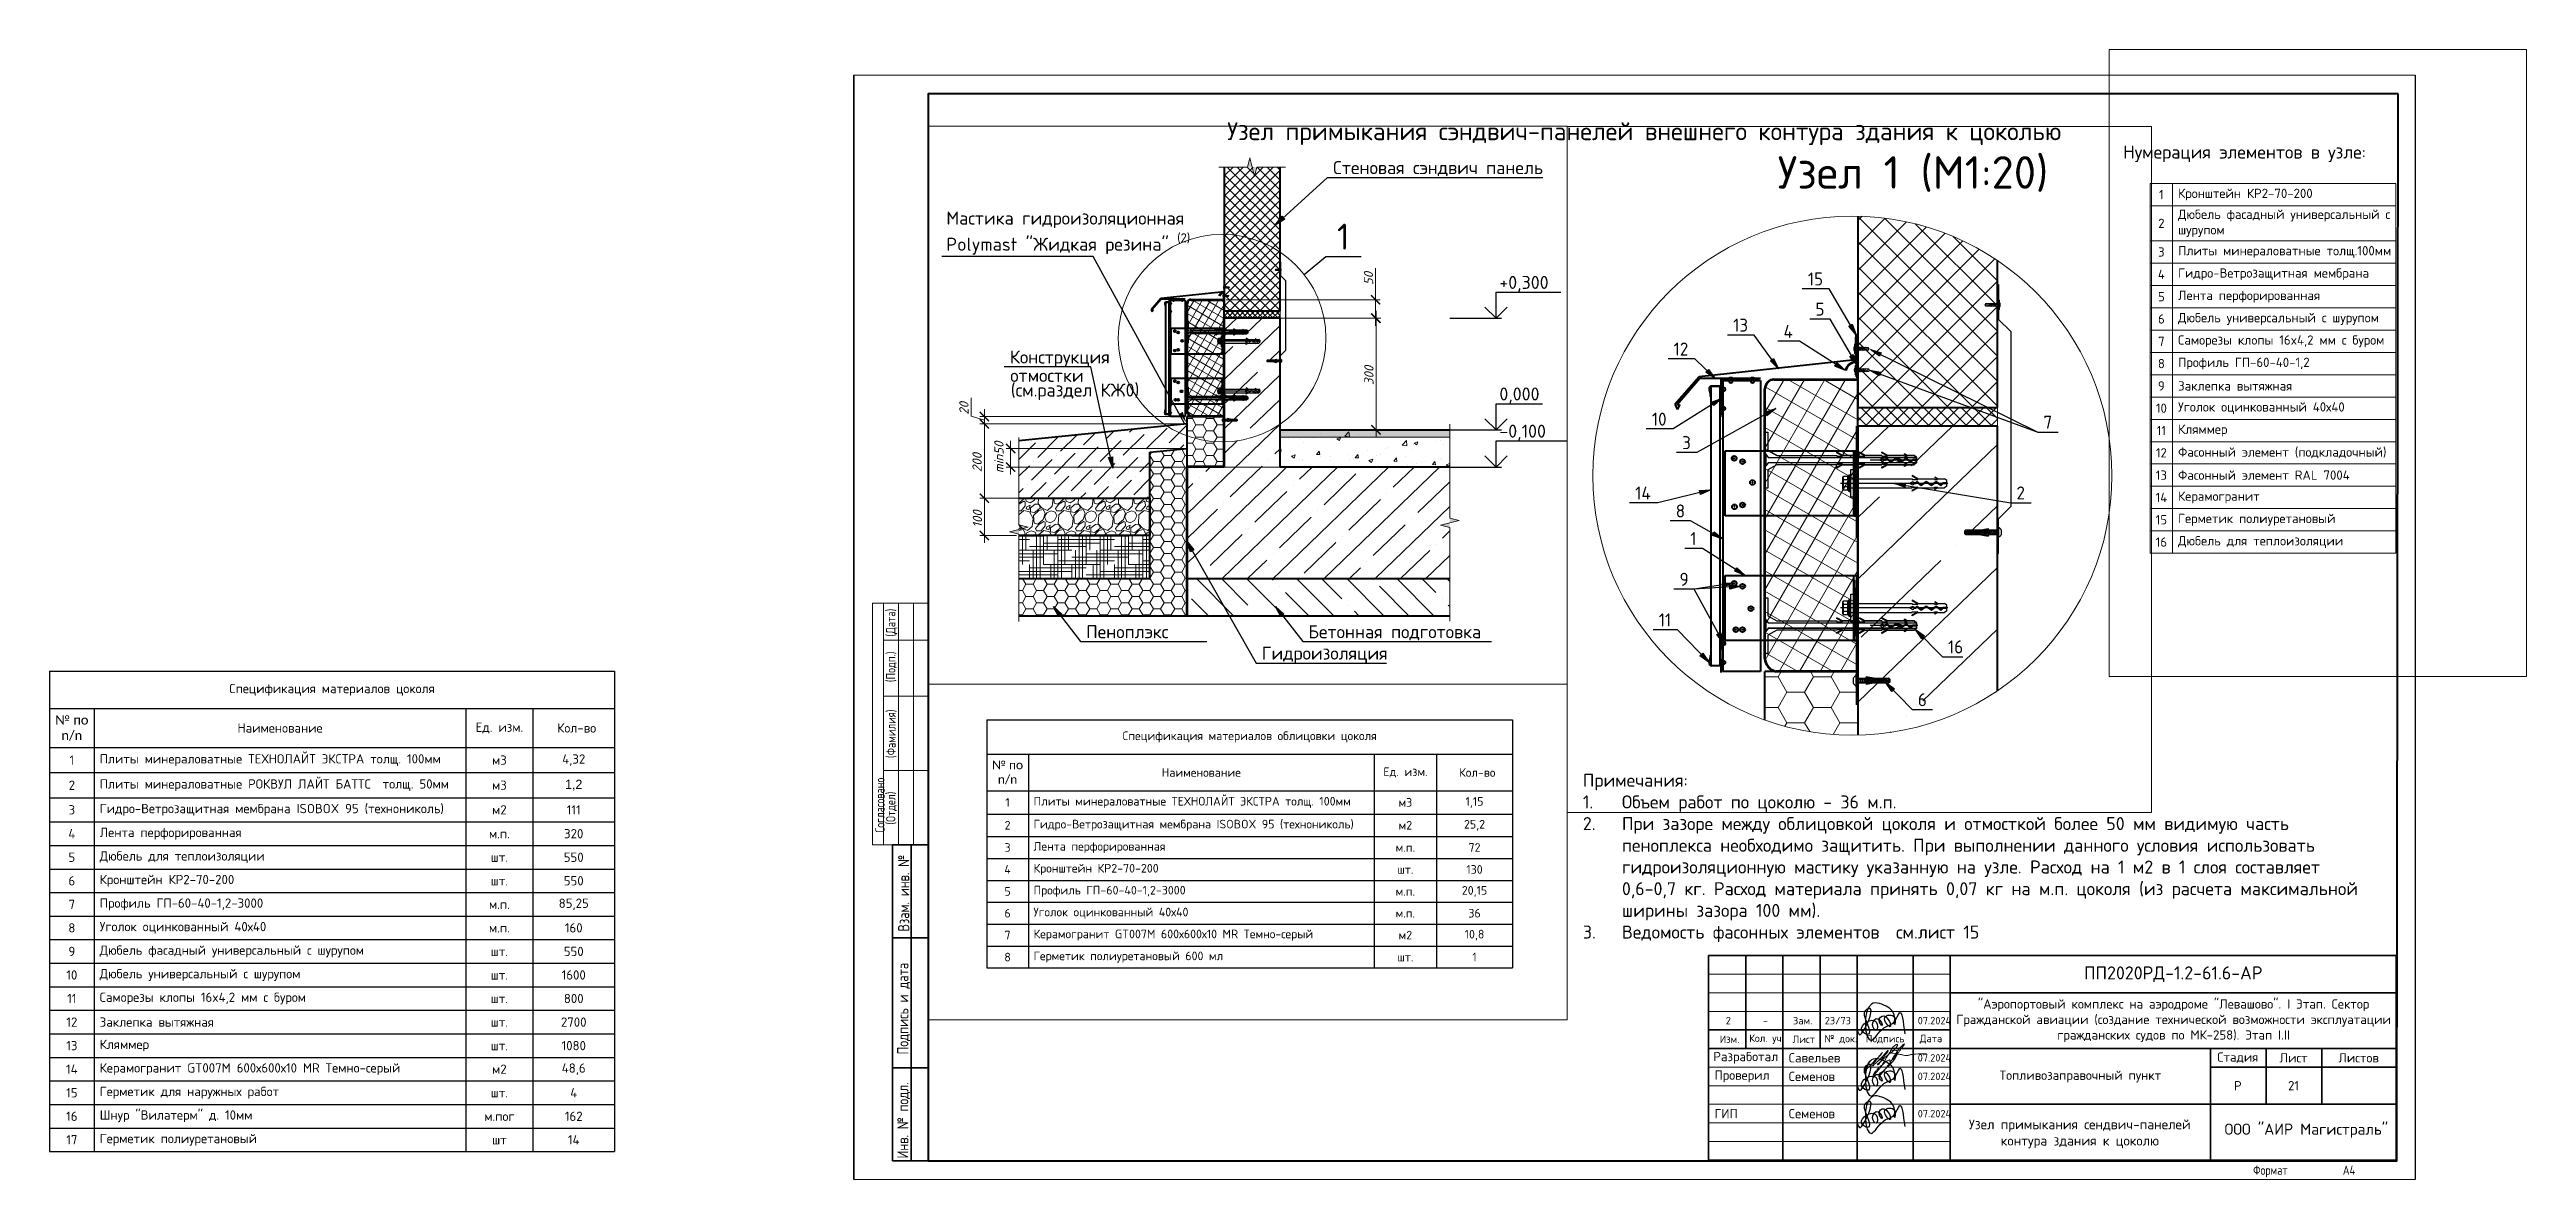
# Paper-space layout '61.6' of a CAD drawing. Header units: millimetres. Extents: x 215 to 81959, y -18227 to 1989.
# Drawn here: x 222 to 888, y -4294 to -3990 of the extents above; entities outside this region: 3.
# The model-space entities are those that its viewports show. They can reach past a viewport. Long polylines and large blocks are cut down to what shows.
import ezdxf

# ---------------------------------------------------------------- set-up
doc = ezdxf.new("R2010")
doc.units = ezdxf.units.MM
doc.linetypes.add('CONTI', pattern=[0])
doc.linetypes.add('DASHED2', pattern=[0.375, 0.25, -0.125])
for name, color, linetype, lineweight in [('_PP_Hatch', 9, 'Continuous', 9), ('_PP_Primary Line Continuous', 3, 'Continuous', 40), ('_Выноска', 7, 'Continuous', 15), ('K_Dim', 165, 'Continuous', 13), ('гидроветрозащита', 10, 'Continuous', 70), ('Гидроизоляция монолита', 30, 'DASHED2', 50), ('рамка', 7, 'Continuous', 0), ('Стены сечение', 7, 'Continuous', 40), ('текстотпл', 7, 'Continuous', 25), ('Штрих Бетон неармированный', 7, 'Continuous', 15), ('Штрих Железобетон', 7, 'Continuous', 15), ('Штрих Мин. Вата', 40, 'Continuous', 15)]:
    doc.layers.add(name, color=color, linetype=linetype, lineweight=lineweight)
for name, color, linetype in [('S-METL', 14, 'Continuous'), ('S-WALL-PATT', 181, 'Continuous'), ('Слой2', 7, 'Continuous')]:
    doc.layers.add(name, color=color, linetype=linetype)
doc.layers.add('TN-НЕПЕЧАТНЫЕ', color=252, linetype='Continuous', lineweight=5, plot=False)
doc.styles.add('GOST-2.304_Type-B', font='')
doc.styles.add('PDF ISOCPEUR', font='isocpeur.ttf')
doc.styles.add('SPDS', font='isocpeui.ttf')
doc.styles.add('TIMES', font='times.ttf')
doc.styles.add('ГОСТ 2.304', font='CS_Gost2304.shx')
doc.styles.add('стиль1', font='isocpeur.ttf')
doc.styles.get('GOST-2.304_Type-B').set_extended_font_data('GOST Common')
doc.linetypes.add('зигзаг', pattern='A,0.00254,-5.08,[131,ltypeshp.shx,S=5.08,R=0,X=-5.08,Y=0],-10.16,[131,ltypeshp.shx,S=5.08,R=180,X=5.08,Y=0],-5.08', length=20.32254)
picture_1 = doc.add_image_def('image1.jpg', size_in_pixel=(2481, 3508))

psp = doc.layouts.new('61.6')

# ---------------------------------------------------------------- texts
at = {"color": 7, "linetype": 'Continuous', "lineweight": 0, "char_height": 3.5, "attachment_point": 7}
for s, insert, width, style in [('{\\fISOCPEUR|b1|i0|c204|p34;\\H1.375x;\\C250;\\c1776411;Узел примыкания сэндвич-панелей внешнего контура здания к цоколью}', (538.72, -4015.47), 260.1272, 'стиль1'), ('\\A1;Нумерация элементов в узле:', (779.73, -4020.05), 214.1998, 'PDF ISOCPEUR'), ('\\A1;\\pxql;Примечания: \\P\\pi-3,l3,t3;1.^IОбъем работ по цоколю - 36 м.п.\\P2.^IПри зазоре между облицовкой цоколя и отмосткой более 50 мм видимую часть пеноплекса необходимо защитить. При выполнении данного условия использовать гидроизоляционную мастику указанную на узле. Расход на 1 м2 в 1 слоя составляет 0,6-0,7 кг. Расход материала принять 0,07 кг на м.п. цоколя (из расчета максимальной  ширины зазора 100 мм).\\P3.^IВедомость фасонных элементов  см.лист 15 ', (634.4, -4229.82), 214.1998, 'PDF ISOCPEUR')]:
    psp.add_mtext(s, dxfattribs=dict(at, insert=insert, width=width, style=style))
at = {"color": 7, "linetype": 'Continuous', "lineweight": 0, "attachment_point": 5, "rotation": 90, "style": 'стиль1'}
for s, insert, char_height in [('\\A1;{\\W0.800000x;\\pqc;\\fISOCPEUR|b0|i0|c0|p34;(Дата)}', (448.49, -4143.92), 2.5), ('\\A1;{\\W0.800000x;\\pqc;\\fISOCPEUR|b0|i0|c0|p34;(Подп.)}', (448.43, -4155.8), 2.5), ('\\A1;{\\W0.800000x;\\pqc;\\fISOCPEUR|b0|i0|c0|p34;(Фамилия)}', (448.43, -4173.8), 2.5), ('\\A1;{\\W0.800000x;\\pqc;\\fISOCPEUR|b0|i0|c0|p34;Согласовано}', (445.31, -4193.01), 2.5), ('\\A1;{\\W0.800000x;\\pqc;\\fISOCPEUR|b0|i0|c0|p34;(Отдел)}', (448.43, -4193.8), 2.5), ('\\A1;{\\W0.800000x;\\pqc;\\fISOCPEUR|b0|i0|c0|p34;Взам. инв. №}', (451.71, -4216.66), 3), ('\\A1;{\\W0.800000x;\\pqc;\\fISOCPEUR|b0|i0|c0|p34;Подпись и дата}', (451.71, -4247.74), 3), ('\\A1;{\\W0.800000x;\\pqc;\\fISOCPEUR|b0|i0|c0|p34;Инв. № подл.}', (451.71, -4277.78), 3)]:
    psp.add_mtext(s, dxfattribs=dict(at, insert=insert, char_height=char_height))
at = {"attachment_point": 5, "style": 'PDF ISOCPEUR'}
for s, insert, char_height, width in [('\\A1;\\pxqc;ПП2020РД-1.2-61.6-АР', (793.2, -4238.47), 3.5, 120), ('\\A1;\\pxqc;2', (673.52, -4250.95), 2, 10.6405), ('\\A1;\\pxqc;Зам.', (693.52, -4250.95), 2, 10.6405), ('\\A1;\\pxql; 23/73', (703.52, -4250.95), 2, 10.6405), ('\\A1;\\pxql; 07.2024', (728.52, -4250.95), 2, 10.6405), ('\\A1;\\pxqc;"Аэропортовый комплекс на аэродроме "Левашово". I Этап. Сектор Гражданской авиации (создание технической возможности эксплуатации гражданских судов по МК-258). Этап I.II', (793.29, -4250.97), 2.5, 120.1736), ('\\A1;\\pxqc; Изм.', (673.2, -4255.95), 2, 11.1818), ('\\A1;\\pxqc;Кол. уч.', (683.79, -4255.95), 2, 11.1818), ('\\A1;\\pxqc;-', (683.52, -4250.95), 2, 10.6405), ('\\A1;\\pxqc;Лист', (693.79, -4255.95), 2, 11.1818), ('\\A1;\\pxqc;№ док.', (703.79, -4255.95), 2, 11.1818), ('\\A1;\\pxqc;Подпись', (715.7, -4255.95), 2, 15), ('\\A1;\\pxqc;Дата', (728.04, -4255.95), 2, 10.3202), ('\\A1;\\pxqc;Разработал', (678.2, -4260.95), 2.5, 20), ('\\A1;\\pxql; Савельев', (698.2, -4260.95), 2.5, 20), ('\\A1;\\pxql; 07.2024', (728.52, -4260.95), 2, 10.6405), ('\\A1;\\pxqc;Стадия', (810.56, -4260.95), 2.5, 70), ('\\A1;\\pxql; Проверил', (678.2, -4265.95), 2.5, 20), ('\\A1;\\pxql; Семенов', (698.2, -4265.95), 2.5, 20), ('\\A1;\\pxql; 07.2024', (728.52, -4265.95), 2, 10.6405), ('\\A1;\\pxqc;Топливозаправочный пункт', (768.2, -4265.97), 2.5, 70), ('\\A1;\\pxql; ГИП', (678.2, -4275.95), 2.5, 20), ('\\A1;\\pxql; Семенов', (698.2, -4275.95), 2.5, 20), ('\\A1;\\pxql; 07.2024', (728.52, -4275.95), 2, 10.6405)]:
    psp.add_mtext(s, dxfattribs=dict(at, insert=insert, char_height=char_height, width=width))
at = {"color": 7, "linetype": 'Continuous', "lineweight": 0, "attachment_point": 5, "style": 'стиль1'}
for s, insert, char_height in [('\\A1;\\pxqc;Лист', (825.56, -4260.95), 2.5), ('\\A1;\\pxqc;Листов', (843.06, -4260.95), 2.5), ('\\A1;\\pxqc;Р', (810.56, -4268.45), 2.5), ('\\A1;21', (825.56, -4268.45), 2.5), ('{\\H0.875x;\\C250;\\c2039583;Узел примыкания сендвич-панелей\\P\\pxqc;контура здания к цоколю}', (768.06, -4281.4), 3)]:
    psp.add_mtext(s, dxfattribs=dict(at, insert=insert, char_height=char_height))
at = {"insert": (829, -4280.54), "char_height": 3, "attachment_point": 5, "style": 'PDF ISOCPEUR'}
psp.add_mtext_dynamic_manual_height_columns('\\pxqc;ООО "АИР Магистраль"', width=50.1334, gutter_width=75, heights=[15], dxfattribs=at)
at = {"linetype": 'Continuous', "lineweight": 25, "char_height": 2.5, "attachment_point": 1, "style": 'ГОСТ 2.304'}
for s, insert, width in [('\\f|b0|i0|c1|p0;\\W1.0000000000;\\T1.0000000000;\\o\\lФормат', (814.7, -4289.91), 18.5714), ('\\f|b0|i0|c1|p0;\\W1.0000000000;\\T1.0000000000;\\o\\lA4', (838.81, -4289.91), 7.5)]:
    psp.add_mtext(s, dxfattribs=dict(at, insert=insert, width=width))
at = {"layer": 'Слой2', "ltscale": 25, "insert": (3547.38, 1129.22), "char_height": 87.5, "attachment_point": 1, "style": 'ГОСТ 2.304'}
psp.add_mtext_dynamic_manual_height_columns('\\pxqc;Узел примыкания ГКЛ перегородок (облицовок) к профлисту покрытия (перекрытия) к элементам металлокаркаса', width=3514.4288, gutter_width=625, heights=[0], dxfattribs=at)
at = {"layer": 'текстотпл', "color": 7, "insert": (215.08, 166.01), "char_height": 3, "width": 369.7203, "attachment_point": 4, "style": 'TIMES'}
psp.add_mtext('\\pxqj;{\\fTimes New Roman|b0|i0|c204|p18;\\C256;^I\\H0.83325x;\\P\\pq*;\\H0.99999x; \\H0.99998x;             ^I\\H0.99993x;           \\H0.99987x;\\P\\pi0.0077767,sm1,qj;\\H1.0003x;      \\H0.99991x;\\P\\pi4,s*;^I}', dxfattribs=at)

msp = doc.modelspace()

# ---------------------------------------------------------------- texts
for s, height, style, p in [('Стеновая сэндвич панель', 35, 'PDF ISOCPEUR', (2941468.6, -716753.4)), ('1', 70, 'GOST-2.304_Type-B', (2941478.9, -716956.5)), ('+0,300', 35, 'PDF ISOCPEUR', (2941915.7, -717062.1, 300)), ('Конструкция ', 35, 'PDF ISOCPEUR', (2940599.1, -717262.8)), ('отмостки', 35, 'PDF ISOCPEUR', (2940599.9, -717312.3)), ('(см.раздел КЖ0)', 35, 'PDF ISOCPEUR', (2940601.4, -717351.6)), ('0,000', 35, 'PDF ISOCPEUR', (2941915.7, -717362.1)), ('-0,100', 35, 'PDF ISOCPEUR', (2941915.7, -717462.1, -100)), ('Пеноплэкс ', 35, 'PDF ISOCPEUR', (2940804.3, -718001.6)), ('Бетонная подготовка', 35, 'PDF ISOCPEUR', (2941401.8, -718001.6)), ('Гидроизоляция', 35, 'PDF ISOCPEUR', (2941276.5, -718059.2)), ('Узел 1 (М1:20)', 35, 'PDF ISOCPEUR', (2940717.2, -718969.5)), ('15', 14, 'GOST-2.304_Type-B', (2940749.7, -719073.6)), ('13', 14, 'GOST-2.304_Type-B', (2940669.3, -719123.3)), ('5', 14, 'GOST-2.304_Type-B', (2940757.9, -719106.1)), ('12', 14, 'GOST-2.304_Type-B', (2940605.3, -719149)), ('4', 14, 'GOST-2.304_Type-B', (2940723.6, -719130.1)), ('10', 14, 'GOST-2.304_Type-B', (2940581.9, -719224.4)), ('7', 14, 'GOST-2.304_Type-B', (2941003.2, -719227.7)), ('3', 14, 'GOST-2.304_Type-B', (2940614.5, -719249.7)), ('14', 14, 'GOST-2.304_Type-B', (2940564, -719303.9)), ('2', 14, 'GOST-2.304_Type-B', (2940974.2, -719303.8)), ('8', 14, 'GOST-2.304_Type-B', (2940607.6, -719323.2)), ('1', 14, 'GOST-2.304_Type-B', (2940623.3, -719352.9)), ('9', 14, 'GOST-2.304_Type-B', (2940611.7, -719396.7)), ('11', 14, 'GOST-2.304_Type-B', (2940589.3, -719440.4)), ('16', 14, 'GOST-2.304_Type-B', (2940900.5, -719469.4)), ('6', 14, 'GOST-2.304_Type-B', (2940868.1, -719526.2))]:
    msp.add_text(s, height=height, dxfattribs=dict(style=style)).set_placement(p)
at = {"insert": (2940428.2, -716854.2), "char_height": 35, "attachment_point": 1, "style": 'PDF ISOCPEUR'}
msp.add_mtext_dynamic_manual_height_columns('\\A1;Мастика гидроизоляционная \\PPolymast "Жидкая резина" {\\H0.7x;\\S(2)^ ;}', width=693.137, gutter_width=75, heights=[0], dxfattribs=at)
at = {"layer": '_Выноска', "style": 'SPDS'}
for s, p in [('50', (2941576.2, -717051.8)), ('300', (2941577.2, -717320.7)), ('20', (2940487.9, -717400.4)), ('min50', (2940582.1, -717557.6)), ('200', (2940523.3, -717554.7)), ('100', (2940524.2, -717704.4))]:
    msp.add_text(s, height=25, rotation=90, dxfattribs=at).set_placement(p)
at = {"layer": '_Выноска'}
for s, insert, char_height, width, attachment_point in [('{\\fISOCPEUR|b0|i0|c0;1', (2941641.3, -718997.2), 12.503, 15.004, 5), ('{\\fISOCPEUR|b0|i0|c0;Кронштейн КР2-70-200', (2941663.8, -718997.2), 12.503, 285.073, 4), ('{\\fISOCPEUR|b0|i0|c0;2', (2941641.3, -719035.8), 12.503, 15.004, 5), ('{\\fISOCPEUR|b0|i0|c0;Дюбель фасадный универсальный с шурупом', (2941663.8, -719035.8), 12.503, 285.073, 4), ('{\\fISOCPEUR|b0|i0|c0;3', (2941641.3, -719074.3), 12.503, 15.004, 5), ('{\\fISOCPEUR|b0|i0|c204|p34;Плиты минераловатные толщ\\fISOCPEUR|b0|i0|c0|p34;.100\\fISOCPEUR|b0|i0|c204|p34;мм}', (2941663.8, -719074.3), 12.5032, 285.073, 4), ('{\\fISOCPEUR|b0|i0|c0;4', (2941641.3, -719104.3), 12.503, 15.004, 5), ('{\\fISOCPEUR|b0|i0|c0;Гидро-Ветрозащитная мембрана', (2941663.8, -719104.3), 12.503, 285.073, 4), ('{\\fISOCPEUR|b0|i0|c0;5', (2941641.3, -719134.4), 12.503, 15.004, 5), ('{\\fISOCPEUR|b0|i0|c0;Лента перфорированная', (2941663.8, -719134.4), 12.503, 285.073, 4), ('{\\fISOCPEUR|b0|i0|c0;6', (2941641.3, -719164.4), 12.503, 15.004, 5), ('{\\fISOCPEUR|b0|i0|c0;Дюбель универсальный с шурупом', (2941663.8, -719164.4), 12.503, 285.073, 4), ('{\\fISOCPEUR|b0|i0|c0;7', (2941641.3, -719194.4), 12.503, 15.004, 5), ('{\\fISOCPEUR|b0|i0|c0;Саморезы клопы 16x4,2 мм с буром', (2941663.8, -719194.4), 12.503, 285.073, 4), ('{\\fISOCPEUR|b0|i0|c0;8', (2941641.3, -719224.4), 12.503, 15.004, 5), ('{\\fISOCPEUR|b0|i0|c204|p34;Профиль ГП\\fISOCPEUR|b0|i0|c0|p34;-60-40-1,2}', (2941663.8, -719224.4), 12.503, 285.073, 4), ('{\\fISOCPEUR|b0|i0|c0;9', (2941641.3, -719254.4), 12.503, 15.004, 5), ('{\\fISOCPEUR|b0|i0|c0;Заклепка вытяжная', (2941663.8, -719254.4), 12.503, 285.073, 4), ('{\\fISOCPEUR|b0|i0|c0;10', (2941641.3, -719284.4), 12.503, 15.004, 5), ('{\\fISOCPEUR|b0|i0|c0;Уголок оцинкованный 40х40', (2941663.8, -719284.4), 12.503, 285.073, 4), ('{\\fISOCPEUR|b0|i0|c0;11', (2941641.3, -719314.4), 12.503, 15.004, 5), ('{\\fISOCPEUR|b0|i0|c0;Кляммер', (2941663.8, -719314.4), 12.503, 285.073, 4), ('{\\fISOCPEUR|b0|i0|c0;12', (2941641.3, -719344.4), 12.503, 15.004, 5), ('{\\fISOCPEUR|b0|i0|c204|p34;Фасонный элемент (подкладочный)}', (2941663.8, -719344.4), 12.503, 285.073, 4), ('{\\fISOCPEUR|b0|i0|c0;13', (2941641.3, -719374.4), 12.503, 15.004, 5), ('{\\fISOCPEUR|b0|i0|c204|p34;Фасонный элемент \\fISOCPEUR|b0|i0|c0|p34;RAL 7004}', (2941663.8, -719374.4), 12.503, 285.073, 4), ('{\\fISOCPEUR|b0|i0|c0;14', (2941641.3, -719404.4), 12.503, 15.004, 5), ('{\\fISOCPEUR|b0|i0|c204|p34;Керамогранит }', (2941663.8, -719404.4), 12.503, 285.073, 4), ('{\\fISOCPEUR|b0|i0|c0;15', (2941641.3, -719434.4), 12.503, 15.004, 5), ('{\\fISOCPEUR|b0|i0|c204|p34;Герметик полиуретановый}', (2941663.8, -719434.4), 12.503, 285.073, 4), ('{\\fISOCPEUR|b0|i0|c0|p34;16', (2941641.3, -719464.4), 12.503, 15.004, 5), ('{\\fISOCPEUR|b0|i0|c204|p34;Дюбель для теплоизоляции}', (2941663.8, -719464.4), 12.503, 285.073, 4)]:
    msp.add_mtext(s, dxfattribs=dict(at, insert=insert, char_height=char_height, width=width, attachment_point=attachment_point))

# ---------------------------------------------------------------- blocks, each defined once
blk = doc.blocks.new('*T450')
at = {"layer": '_Выноска', "linetype": 'ByBlock', "lineweight": -2, "transparency": 16777216}
for p, q in [((0, 0), (152, 0)), ((152, 0), (152, -129.2)), ((0, -10), (152, -10)), ((0, -10), (0, -129.2)), ((12, -10), (12, -129.2)), ((112, -10), (112, -129.2)), ((130, -10), (130, -27.28)), ((0, -20.53), (152, -20.53)), ((0, -27.28), (130, -27.28)), ((0, -34.03), (152, -34.03)), ((130, -34.03), (130, -129.2)), ((0, -40.53), (152, -40.53)), ((0, -46.87), (152, -46.87)), ((0, -53.2), (152, -53.2)), ((0, -59.53), (152, -59.53)), ((0, -65.87), (152, -65.87)), ((0, -72.2), (152, -72.2)), ((0, -78.53), (152, -78.53)), ((0, -84.87), (152, -84.87)), ((0, -91.2), (152, -91.2)), ((0, -97.53), (152, -97.53)), ((0, -103.87), (152, -103.87)), ((0, -110.2), (152, -110.2)), ((0, -116.53), (152, -116.53)), ((0, -122.87), (152, -122.87)), ((0, -129.2), (152, -129.2))]:
    blk.add_line(p, q, dxfattribs=at)
at = {"layer": '_Выноска', "color": 0, "linetype": 'ByBlock', "lineweight": -2, "transparency": 16777216}
for p, q in [((0, 0), (0, -10)), ((130, -27.28), (152, -27.28)), ((130, -27.28), (130, -34.03))]:
    blk.add_line(p, q, dxfattribs=at)
at = {"layer": '_Выноска', "color": 0, "transparency": 16777216, "char_height": 2.5}
for s, insert, width, attachment_point in [('{\\fISOCPEUR|b0|i0|c204|p34;Спецификация материалов цоколя}', (76, -5), 149, 5), ('{\\fCalibri|b0|i0|c204|p34;№ по \\fCalibri|b0|i0|c0|p34;n/n}', (6, -15.27), 9, 5), ('{\\fISOCPEUR|b0|i0|c204|p34;Наименование}', (62, -15.27), 97, 5), ('{\\fISOCPEUR|b0|i0|c0;Ед. изм.', (121, -15.27), 15, 5), ('{\\fISOCPEUR|b0|i0|c0; Кол-во ', (141, -15.27), 19, 5), ('{\\fISOCPEUR|b0|i0|c0;1', (6, -23.91), 9, 5), ('{\\fISOCPEUR|b0|i0|c0;Плиты минераловатные ТЕХНОЛАЙТ ЭКСТРА толщ. 100мм', (13.5, -23.91), 97, 4), ('{\\fISOCPEUR|b0|i0|c0;м3', (121, -23.91), 15, 5), ('{\\fISOCPEUR|b0|i0|c204|p34;4,32}', (141, -23.91), 19, 5), ('{\\fISOCPEUR|b0|i0|c0;2', (6, -30.66), 9, 5), ('{\\fISOCPEUR|b0|i0|c0;Плиты минераловатные РОКВУЛ ЛАЙТ БАТТС  толщ. 50мм', (13.5, -30.66), 97, 4), ('{\\fISOCPEUR|b0|i0|c0;м3', (121, -30.66), 15, 5), ('1,2', (141, -30.66), 19, 5), ('{\\fISOCPEUR|b0|i0|c0;3', (6, -37.28), 9, 5), ('{\\fISOCPEUR|b0|i0|c204|p34;Гидро-Ветрозащитная мембрана ISOBOX 95 (технониколь)}', (13.5, -37.28), 97, 4), ('{\\fISOCPEUR|b0|i0|c0;м2', (121, -37.28), 15, 5), ('{\\fISOCPEUR|b0|i0|c204|p34;111}', (141, -37.28), 19, 5), ('{\\fISOCPEUR|b0|i0|c0;4', (6, -43.7), 9, 5), ('{\\fISOCPEUR|b0|i0|c0;Лента перфорированная', (13.5, -43.7), 97, 4), ('{\\fISOCPEUR|b0|i0|c0;м.п.', (121, -43.7), 15, 5), ('{\\fISOCPEUR|b0|i0|c204|p34;320}', (141, -43.7), 19, 5), ('{\\fISOCPEUR|b0|i0|c0;5', (6, -50.03), 9, 5), ('{\\fISOCPEUR|b0|i0|c0;Дюбель для теплоизоляции', (13.5, -50.03), 97, 4), ('{\\fISOCPEUR|b0|i0|c0;шт.', (121, -50.03), 15, 5), ('{\\fISOCPEUR|b0|i0|c204|p34;550}', (141, -50.03), 19, 5), ('{\\fISOCPEUR|b0|i0|c0;6', (6, -56.37), 9, 5), ('{\\fISOCPEUR|b0|i0|c0;Кронштейн КР2-70-200', (13.5, -56.37), 97, 4), ('{\\fISOCPEUR|b0|i0|c0;шт.', (121, -56.37), 15, 5), ('{\\fISOCPEUR|b0|i0|c204|p34;550}', (141, -56.37), 19, 5), ('{\\fISOCPEUR|b0|i0|c0;7', (6, -62.7), 9, 5), ('{\\fISOCPEUR|b0|i0|c0;Профиль ГП-60-40-1,2-3000', (13.5, -62.7), 97, 4), ('{\\fISOCPEUR|b0|i0|c0;м.п.', (121, -62.7), 15, 5), ('{\\fISOCPEUR|b0|i0|c204|p34;85,25}', (141, -62.7), 19, 5), ('{\\fISOCPEUR|b0|i0|c0;8', (6, -69.03), 9, 5), ('{\\fISOCPEUR|b0|i0|c0;Уголок оцинкованный 40х40', (13.5, -69.03), 97, 4), ('{\\fISOCPEUR|b0|i0|c0;м.п.', (121, -69.03), 15, 5), ('{\\fISOCPEUR|b0|i0|c204|p34;160}', (141, -69.03), 19, 5), ('{\\fISOCPEUR|b0|i0|c0;9', (6, -75.37), 9, 5), ('{\\fISOCPEUR|b0|i0|c0;Дюбель фасадный универсальный с шурупом', (13.5, -75.37), 97, 4), ('{\\fISOCPEUR|b0|i0|c0;шт.', (121, -75.37), 15, 5), ('{\\fISOCPEUR|b0|i0|c204|p34;550}', (141, -75.37), 19, 5), ('{\\fISOCPEUR|b0|i0|c0;10', (6, -81.7), 9, 5), ('{\\fISOCPEUR|b0|i0|c0;Дюбель универсальный с шурупом', (13.5, -81.7), 97, 4), ('{\\fISOCPEUR|b0|i0|c0;Саморезы клопы 16x4,2 мм с буром', (13.5, -88.03), 97, 4), ('{\\fISOCPEUR|b0|i0|c0;шт.', (121, -81.7), 15, 5), ('{\\fISOCPEUR|b0|i0|c204|p34;1600}', (141, -81.7), 19, 5), ('{\\fISOCPEUR|b0|i0|c0;12', (6, -94.37), 9, 5), ('{\\fISOCPEUR|b0|i0|c0;11', (6, -88.03), 9, 5), ('{\\fISOCPEUR|b0|i0|c0;Заклепка вытяжная', (13.5, -94.37), 97, 4), ('{\\fISOCPEUR|b0|i0|c0;шт.', (121, -88.03), 15, 5), ('{\\fISOCPEUR|b0|i0|c204|p34;2700}', (141, -94.37), 19, 5), ('{\\fISOCPEUR|b0|i0|c204|p34;800}', (141, -88.03), 19, 5), ('{\\fISOCPEUR|b0|i0|c0;13', (6, -100.7), 9, 5), ('{\\fISOCPEUR|b0|i0|c0;Кляммер', (13.5, -100.7), 97, 4), ('{\\fISOCPEUR|b0|i0|c0;шт.', (121, -94.37), 15, 5), ('{\\fISOCPEUR|b0|i0|c204|p34;1080}', (141, -100.7), 19, 5), ('{\\fISOCPEUR|b0|i0|c0;14', (6, -107.03), 9, 5), ('{\\fISOCPEUR|b0|i0|c0;Керамогранит GT007М 600х600х10 MR Темно-серый', (13.5, -107.03), 97, 4), ('{\\fISOCPEUR|b0|i0|c0;шт.', (121, -100.7), 15, 5), ('{\\fISOCPEUR|b0|i0|c0;м2', (121, -107.03), 15, 5), ('{\\fISOCPEUR|b0|i0|c204|p34;48,6}', (141, -107.03), 19, 5), ('{\\fISOCPEUR|b0|i0|c0;15', (6, -113.37), 9, 5), ('{\\fISOCPEUR|b0|i0|c0;Герметик для наружных работ', (13.5, -113.37), 97, 4), ('{\\fISOCPEUR|b0|i0|c0;шт.', (121, -113.37), 15, 5), ('{\\fISOCPEUR|b0|i0|c204|p34;4}', (141, -113.37), 19, 5), ('{\\fISOCPEUR|b0|i0|c0|p34;1\\fISOCPEUR|b0|i0|c204|p34;6}', (6, -119.7), 9, 5), ('{\\fISOCPEUR|b0|i0|c204|p34;Шнур "Вилатерм" д. 10мм}', (13.5, -119.7), 97, 4), ('{\\fISOCPEUR|b0|i0|c204|p34;м.пог}', (121, -119.7), 15, 5), ('{\\fISOCPEUR|b0|i0|c204|p34;162}', (141, -119.7), 19, 5), ('{\\fISOCPEUR|b0|i0|c0|p34;1\\fISOCPEUR|b0|i0|c204|p34;7}', (6, -126.03), 9, 5), ('{\\fISOCPEUR|b0|i0|c204|p34;Герметик полиуретановый}', (13.5, -126.03), 97, 4), ('{\\fISOCPEUR|b0|i0|c204|p34;шт}', (121, -126.03), 15, 5), ('{\\fISOCPEUR|b0|i0|c204|p34;14}', (141, -126.03), 19, 5)]:
    blk.add_mtext(s, dxfattribs=dict(at, insert=insert, width=width, attachment_point=attachment_point))
blk = doc.blocks.new('*U395')
for points in [[(-60.6, -10.6), (-50, 0)], [(-50, 0), (100.4, 0)], [(111, -10.6), (100.4, 0)], [(-80.6, -11.6), (-90.6, -11.6), (-90.6, -10.6), (-60.6, -10.6)], [(131, -11.6), (141, -11.6), (141, -10.6), (111, -10.6)]]:
    blk.add_lwpolyline(points)
blk = doc.blocks.new('шуруп 4х40')
at = {"color": 0}
for p, q in [((-3.2, -2.9), (-3.2, 2.9)), ((-1.1, 5.3), (0, 5.3)), ((0, -5.3), (0, 5.3)), ((0, 1.9), (0.1, 2)), ((0.8, -1.7), (0, 1.1)), ((1.1, -2), (0.1, 2)), ((0.1, 2), (0.4, 1.7)), ((1.4, -1.7), (0.4, 1.7)), ((2.3, 1.7), (0.4, 1.7)), ((2.3, 1.7), (2.5, 2)), ((3.2, -1.7), (2.3, 1.7)), ((3.5, -2), (2.5, 2)), ((2.5, 2), (2.8, 1.7)), ((3.8, -1.7), (2.8, 1.7)), ((2.8, 1.7), (4.7, 1.7)), ((4.7, 1.7), (4.9, 2)), ((5.6, -1.7), (4.7, 1.7)), ((5.9, -2), (4.9, 2)), ((4.9, 2), (5.2, 1.7)), ((6.2, -1.7), (5.2, 1.7)), ((5.2, 1.7), (7.1, 1.7)), ((7.1, 1.7), (7.3, 2)), ((8.1, -1.7), (7.1, 1.7)), ((8.4, -2), (7.3, 2)), ((7.3, 2), (7.7, 1.7)), ((8.6, -1.7), (7.7, 1.7)), ((9.5, 1.7), (7.7, 1.7)), ((9.5, 1.7), (9.8, 2)), ((10.5, -1.7), (9.5, 1.7)), ((10.8, -2), (9.8, 2)), ((9.8, 2), (10.1, 1.7)), ((11.1, -1.7), (10.1, 1.7)), ((12, 1.7), (10.1, 1.7)), ((12, 1.7), (12.2, 2)), ((12.9, -1.7), (12, 1.7)), ((13.2, -2), (12.2, 2)), ((12.2, 2), (12.5, 1.7)), ((13.5, -1.7), (12.5, 1.7)), ((12.5, 1.7), (14.4, 1.7)), ((14.4, 1.7), (14.6, 2)), ((15.3, -1.7), (14.4, 1.7)), ((15.6, -2), (14.6, 2)), ((14.6, 2), (14.9, 1.7)), ((15.9, -1.7), (14.9, 1.7)), ((14.9, 1.7), (16.8, 1.7)), ((16.8, 1.7), (17.1, 2)), ((17.8, -1.7), (16.8, 1.7)), ((18.1, -2), (17.1, 2)), ((17.1, 2), (17.4, 1.7)), ((18.3, -1.7), (17.4, 1.7)), ((19.2, 1.7), (17.4, 1.7)), ((19.2, 1.7), (19.5, 2)), ((20.2, -1.7), (19.2, 1.7)), ((20.5, -2), (19.5, 2)), ((19.5, 2), (19.8, 1.7)), ((20.7, -1.7), (19.8, 1.7)), ((21.6, 1.7), (19.8, 1.7)), ((21.6, 1.7), (21.9, 2)), ((22.6, -1.7), (21.6, 1.7)), ((22.9, -2), (21.9, 2)), ((21.9, 2), (22.2, 1.7)), ((23.2, -1.7), (22.2, 1.7)), ((24, 1.7), (22.2, 1.7)), ((24, 1.7), (24.3, 2)), ((25, -1.7), (24, 1.7)), ((25.3, -2), (24.3, 2)), ((24.3, 2), (24.6, 1.7)), ((25.6, -1.7), (24.6, 1.7)), ((26.5, 1.7), (24.6, 1.7)), ((26.5, 1.7), (26.7, 2)), ((27.4, -1.7), (26.5, 1.7)), ((27.7, -2), (26.7, 2)), ((26.7, 2), (27, 1.7)), ((28, -1.7), (27, 1.7)), ((28.9, 1.7), (27, 1.7)), ((28.9, 1.7), (29.1, 2)), ((29.8, -1.7), (28.9, 1.7)), ((30.1, -2), (29.1, 2)), ((29.1, 2), (29.4, 1.7)), ((30.4, -1.7), (29.4, 1.7)), ((29.4, 1.7), (31.3, 1.7)), ((31.3, 1.7), (31.5, 2)), ((32.2, -1.7), (31.3, 1.7)), ((32.5, -2), (31.5, 2)), ((31.5, 2), (31.8, 1.7)), ((32.8, -1.7), (31.8, 1.7)), ((31.8, 1.7), (33.8, 1.7)), ((33.8, 1.7), (34, 2)), ((34.7, -1.7), (33.8, 1.7)), ((35, -2), (34, 2)), ((34, 2), (34.3, 1.7)), ((35.3, -1.7), (34.3, 1.7)), ((34.3, 1.7), (35.7, 1.7)), ((36.2, 1.5), (35.7, 1.7)), ((36.5, 1.7), (36.2, 1.5)), ((36.9, -1.2), (36.2, 1.5)), ((37.2, -1.4), (36.5, 1.7)), ((36.9, 1.2), (36.5, 1.7)), ((37.4, -1), (36.9, 1.2)), ((40, 0), (36.9, 1.2)), ((37.4, -1), (40, 0)), ((-1.1, -5.3), (0, -5.3)), ((0, -1.7), (0.8, -1.7)), ((0.8, -1.7), (1.1, -2)), ((1.4, -1.7), (1.1, -2)), ((1.4, -1.7), (3.2, -1.7)), ((3.2, -1.7), (3.5, -2)), ((3.8, -1.7), (3.5, -2)), ((3.8, -1.7), (5.6, -1.7)), ((5.6, -1.7), (5.9, -2)), ((6.2, -1.7), (5.9, -2)), ((6.2, -1.7), (8.1, -1.7)), ((8.1, -1.7), (8.4, -2)), ((8.6, -1.7), (8.4, -2)), ((8.6, -1.7), (10.5, -1.7)), ((10.5, -1.7), (10.8, -2)), ((11.1, -1.7), (10.8, -2)), ((11.1, -1.7), (12.9, -1.7)), ((12.9, -1.7), (13.2, -2)), ((13.5, -1.7), (13.2, -2)), ((13.5, -1.7), (15.3, -1.7)), ((15.3, -1.7), (15.6, -2)), ((15.9, -1.7), (15.6, -2)), ((15.9, -1.7), (17.8, -1.7)), ((17.8, -1.7), (18.1, -2)), ((18.3, -1.7), (18.1, -2)), ((18.3, -1.7), (20.2, -1.7)), ((20.2, -1.7), (20.5, -2)), ((20.7, -1.7), (20.5, -2)), ((20.7, -1.7), (22.6, -1.7)), ((22.6, -1.7), (22.9, -2)), ((23.2, -1.7), (22.9, -2)), ((23.2, -1.7), (25, -1.7)), ((25, -1.7), (25.3, -2)), ((25.6, -1.7), (25.3, -2)), ((25.6, -1.7), (27.4, -1.7)), ((27.4, -1.7), (27.7, -2)), ((28, -1.7), (27.7, -2)), ((28, -1.7), (29.8, -1.7)), ((29.8, -1.7), (30.1, -2)), ((30.4, -1.7), (30.1, -2)), ((30.4, -1.7), (32.2, -1.7)), ((32.2, -1.7), (32.5, -2)), ((32.8, -1.7), (32.5, -2)), ((32.8, -1.7), (34.7, -1.7)), ((34.7, -1.7), (35, -2)), ((35.3, -1.7), (35, -2)), ((35.3, -1.7), (35.7, -1.7)), ((35.7, -1.7), (36.9, -1.2)), ((36.9, -1.2), (37.2, -1.4)), ((37.2, -1.4), (37.4, -1))]:
    blk.add_line(p, q, dxfattribs=at)
for centre, start, end in [((1.8, 0.6), 122.3235, 155.8642), ((1.8, -0.6), 204.1358, 237.6765)]:
    blk.add_arc(centre, 5.56, start, end, dxfattribs=at)
blk = doc.blocks.new('дюбель 6х40')
for p, q in [((0, 3), (12, 3)), ((0, -3), (0, 3)), ((12, 3.6), (12.1, 4.5)), ((21, 2.1), (12, 3.6)), ((12, 3), (12, 2.1)), ((12, 2.1), (21, 2.1)), ((12, 0.3), (40, 0.3)), ((12, -0.3), (12, 0.3)), ((21, 3), (12.1, 4.5)), ((21, 3), (38.6, 3)), ((24, 1.2), (24, 3)), ((24, 1.2), (27.6, 1.2)), ((27.6, 1.2), (27.6, 3)), ((30, 1.2), (30, 3)), ((30, 1.2), (33.6, 1.2)), ((33.6, 1.2), (33.6, 3)), ((38.6, 3), (38.6, 0.3)), ((40, 1.8), (38.6, 3)), ((40, 1.8), (40, 0.3)), ((12, -3), (0, -3)), ((12, -0.3), (40, -0.3)), ((21, -2.1), (12, -3.6)), ((12, -2.1), (21, -2.1)), ((12, -3), (12, -2.1)), ((12, -3.6), (12.1, -4.5)), ((21, -3), (12.1, -4.5)), ((38.6, -3), (21, -3)), ((24, -1.2), (27.6, -1.2)), ((24, -1.2), (24, -3)), ((27.6, -1.2), (27.6, -3)), ((30, -1.2), (33.6, -1.2)), ((30, -1.2), (30, -3)), ((33.6, -1.2), (33.6, -3)), ((38.6, -0.3), (38.6, -3)), ((40, -1.8), (38.6, -3)), ((40, -0.3), (40, -1.8))]:
    blk.add_line(p, q)
blk = doc.blocks.new('*U410')
for name in ['шуруп 4х40', 'дюбель 6х40']:
    blk.add_blockref(name, (0, 0))
blk = doc.blocks.new('4.2x16')
at = {"lineweight": 0}
for p, q in [((-1.2, 5.3), (-1.2, -5.3)), ((14.9, 1.6), (16, 0))]:
    blk.add_line(p, q, dxfattribs=at)
for points in [[(-1.2, 3.6, 0.114819), (-2.1, 0.2), (-1.6, 0.2), (-1.6, -0.2), (-2.1, -0.2, 0.114819), (-1.2, -3.6)], [(0, -5.3), (0, 5.3, 0.414214), (-0.2, 5.5), (-1, 5.5, 0.414214), (-1.2, 5.3, 0.209763), (-1.2, 3.8)], [(0, 3.1, 0.414214), (1.5, 1.6), (3.3, 1.6), (3.6, 2.1)], [(14.2, -0.8, 0.131652), (14.9, -1.6), (16, 0), (14.2, -0.8), (9.9, 1.6), (14.9, 1.6), (14.7, 1.3), (15.7, -0.1)], [(-1.2, -3.8, 0.209763), (-1.2, -5.3, 0.414214), (-1, -5.5), (-0.2, -5.5, 0.414214), (0, -5.3)], [(5.1, -1.6), (1.5, -1.6, 0.414214), (0, -3.1)]]:
    blk.add_lwpolyline(points, format="xyb", dxfattribs=at)
for points in [[(0, -1.6), (0, -1.6), (0, 1.6)], [(3.6, 2.1), (5.4, -2.1)], [(3.9, 1.6), (5.3, 1.6)], [(5.6, 2.1), (7.4, -2.1)], [(5.9, 1.6), (7.3, 1.6)], [(7.6, 2.1), (9.4, -2.1)], [(7.9, 1.6), (9.3, 1.6)], [(14.7, 1.3), (11, 1.3), (14.6, -0.7)], [(7.1, -1.6), (5.7, -1.6)], [(9.1, -1.6), (7.7, -1.6)], [(11.1, -1.6), (9.7, -1.6)], [(11.7, -1.6), (11.4, -2.1)], [(14.9, -1.6), (11.7, -1.6)]]:
    blk.add_lwpolyline(points, dxfattribs=at)
for points in [[(3.6, 2.1), (5.7, -1.6), (5.4, -2.1), (3.3, 1.6)], [(5.3, 1.6), (5.6, 2.1), (7.7, -1.6), (7.4, -2.1)], [(7.3, 1.6), (7.6, 2.1), (9.7, -1.6), (9.4, -2.1)], [(9.6, 2.1), (11.4, -2.1), (9.3, 1.6), (9.6, 2.1), (11.7, -1.6)]]:
    blk.add_lwpolyline(points, close=True, dxfattribs=at)
blk = doc.blocks.new('*U385')
blk.add_blockref('4.2x16', (0, 0))
blk = doc.blocks.new('*T451')
at = {"layer": '_Выноска', "linetype": 'ByBlock', "lineweight": -2, "transparency": 16777216}
for p, q in [((0, 0), (565.7, 0)), ((565.7, 0), (565.7, -267.1)), ((0, -37.2), (565.7, -37.2)), ((0, -37.2), (0, -267.1)), ((44.7, -37.2), (44.7, -267.1)), ((416.8, -37.2), (416.8, -267.1)), ((483.8, -37.2), (483.8, -267.1)), ((0, -76.4), (565.7, -76.4)), ((0, -101.5), (565.7, -101.5)), ((0, -125.7), (565.7, -125.7)), ((0, -149.3), (565.7, -149.3)), ((0, -172.9), (565.7, -172.9)), ((0, -196.4), (565.7, -196.4)), ((0, -220), (565.7, -220)), ((0, -243.6), (565.7, -243.6)), ((0, -267.1), (565.7, -267.1))]:
    blk.add_line(p, q, dxfattribs=at)
at = {"layer": '_Выноска', "color": 0, "linetype": 'ByBlock', "lineweight": -2, "transparency": 16777216}
blk.add_line((0, 0), (0, -37.2), dxfattribs=at)
at = {"layer": '_Выноска', "color": 0, "transparency": 16777216, "char_height": 9.304}
for s, insert, width, attachment_point in [('{\\fISOCPEUR|b0|i0|c204|p34;Спецификация материалов облицовки цоколя}', (282.8, -18.6), 554.515, 5), ('{\\fCalibri|b0|i0|c204|p34;№ по \\fCalibri|b0|i0|c0|p34;n/n}', (22.3, -56.8), 33.494, 5), ('{\\fISOCPEUR|b0|i0|c204|p34;Наименование}', (230.7, -56.8), 360.993, 5), ('{\\fISOCPEUR|b0|i0|c0;Ед. изм.', (450.3, -56.8), 55.824, 5), ('{\\fISOCPEUR|b0|i0|c0; Кол-во ', (524.7, -56.8), 70.71, 5), ('{\\fISOCPEUR|b0|i0|c0;1', (22.3, -89), 33.494, 5), ('{\\fISOCPEUR|b0|i0|c0;Плиты минераловатные ТЕХНОЛАЙТ ЭКСТРА толщ. 100мм', (50.2, -89), 360.993, 4), ('{\\fISOCPEUR|b0|i0|c0;м3', (450.3, -89), 55.824, 5), ('{\\fISOCPEUR|b0|i0|c204|p34;1,15}', (524.7, -89), 70.71, 5), ('{\\fISOCPEUR|b0|i0|c0|p34;3', (22.3, -137.5), 33.494, 5), ('{\\fISOCPEUR|b0|i0|c204|p34;2}', (22.3, -113.6), 33.494, 5), ('{\\fISOCPEUR|b0|i0|c0;Лента перфорированная', (50.2, -137.5), 360.993, 4), ('{\\fISOCPEUR|b0|i0|c204|p34;Гидро-Ветрозащитная мембрана ISOBOX 95 (технониколь)}', (50.2, -113.6), 360.993, 4), ('{\\fISOCPEUR|b0|i0|c0;м2', (450.3, -113.6), 55.824, 5), ('{\\fISOCPEUR|b0|i0|c204|p34;25,2}', (524.7, -113.6), 70.71, 5), ('{\\fISOCPEUR|b0|i0|c204|p34;72}', (524.7, -137.5), 70.71, 5), ('{\\fISOCPEUR|b0|i0|c204|p34;4', (22.3, -161.1), 33.494, 5), ('{\\fISOCPEUR|b0|i0|c0;Кронштейн КР2-70-200', (50.2, -161.1), 360.993, 4), ('{\\fISOCPEUR|b0|i0|c0;м.п.', (450.3, -137.5), 55.824, 5), ('{\\fISOCPEUR|b0|i0|c0;шт.', (450.3, -161.1), 55.824, 5), ('{\\fISOCPEUR|b0|i0|c204|p34;130}', (524.7, -161.1), 70.71, 5), ('{\\fISOCPEUR|b0|i0|c0|p34;5', (22.3, -184.7), 33.494, 5), ('{\\fISOCPEUR|b0|i0|c0;Профиль ГП-60-40-1,2-3000', (50.2, -184.7), 360.993, 4), ('{\\fISOCPEUR|b0|i0|c0;м.п.', (450.3, -184.7), 55.824, 5), ('{\\fISOCPEUR|b0|i0|c204|p34;20,15}', (524.7, -184.7), 70.71, 5), ('{\\fISOCPEUR|b0|i0|c204|p34;6', (22.3, -208.2), 33.494, 5), ('{\\fISOCPEUR|b0|i0|c0;Уголок оцинкованный 40х40', (50.2, -208.2), 360.993, 4), ('{\\fISOCPEUR|b0|i0|c0;м.п.', (450.3, -208.2), 55.824, 5), ('{\\fISOCPEUR|b0|i0|c204|p34;36}', (524.7, -208.2), 70.71, 5), ('{\\fISOCPEUR|b0|i0|c0|p34;7', (22.3, -231.8), 33.494, 5), ('{\\fISOCPEUR|b0|i0|c0;Керамогранит GT007М 600х600х10 MR Темно-серый', (50.2, -231.8), 360.993, 4), ('{\\fISOCPEUR|b0|i0|c0;м2', (450.3, -231.8), 55.824, 5), ('{\\fISOCPEUR|b0|i0|c204|p34;10,8}', (524.7, -231.8), 70.71, 5), ('{\\fISOCPEUR|b0|i0|c204|p34;8', (22.3, -255.4), 33.494, 5), ('{\\fISOCPEUR|b0|i0|c204|p34;Герметик полиуретановый 600 мл}', (50.2, -255.4), 360.993, 4), ('{\\fISOCPEUR|b0|i0|c0;шт.', (450.3, -255.4), 55.824, 5), ('{\\fISOCPEUR|b0|i0|c204|p34;1}', (524.7, -255.4), 70.71, 5)]:
    blk.add_mtext(s, dxfattribs=dict(at, insert=insert, width=width, attachment_point=attachment_point))

# ---------------------------------------------------------------- hatches: boundary and pattern name
for points in [[(2941312.6, -716890.6), (2941331.3, -716866.5), (2941338.4, -716874.3)], [(2941073.9, -717421.8), (2941055, -717397.9), (2941064.3, -717392.9)], [(2940876.2, -717543.8), (2940864.6, -717515.7), (2940874.9, -717513.4)], [(2941074.8, -717740.6), (2941094.2, -717764.1), (2941085.1, -717769.3)], [(2940716, -717916.1), (2940738.5, -717936.6), (2940730.2, -717943)], [(2941313.5, -717916.1), (2941336.1, -717936.6), (2941327.7, -717943)], [(2940801.6, -719126.8), (2940793.7, -719117.5), (2940797.3, -719115.4)], [(2940649.9, -719173.8), (2940639.8, -719166.9), (2940642.8, -719163.9)], [(2940718.2, -719163.2), (2940709.4, -719154.7), (2940712.9, -719152.2)], [(2940790.2, -719165.1), (2940778.9, -719160.5), (2940781.2, -719156.9)], [(2940802.8, -719159.3), (2940794.9, -719150), (2940798.6, -719147.9)], [(2940816.1, -719164.8), (2940828.1, -719166.9), (2940826.7, -719170.9)], [(2940817, -719142.4), (2940828.7, -719145.9), (2940826.8, -719149.6)], [(2940657.6, -719194.8), (2940648.4, -719202.9), (2940646.2, -719199.2)], [(2940715.1, -719206), (2940705.6, -719213.7), (2940703.6, -719210)], [(2940645.3, -719293.5), (2940634.1, -719298.4), (2940633.1, -719294.3)], [(2940842.6, -719286.5), (2940854.8, -719286.3), (2940854.1, -719290.5)], [(2940842.6, -719286.5), (2940854.8, -719286.3), (2940854.1, -719290.5)], [(2940658.6, -719346.5), (2940647.1, -719342.5), (2940649.1, -719338.8)], [(2940682.4, -719385.5), (2940671.1, -719380.9), (2940673.4, -719377.3)], [(2940670.2, -719393.9), (2940658.6, -719397.8), (2940658, -719393.6)], [(2940670.2, -719393.8), (2940658.7, -719397.7), (2940658.1, -719393.5)], [(2940677.7, -719397.2), (2940665.9, -719400.2), (2940665.6, -719396)], [(2940677.8, -719397.1), (2940666, -719400.1), (2940665.7, -719395.9)], [(2940659.5, -719458.6), (2940651.9, -719449.1), (2940655.6, -719447)], [(2940865.4, -719443.6), (2940875.4, -719450.7), (2940872.4, -719453.6)], [(2940643.5, -719479.1), (2940633.6, -719472), (2940636.6, -719469)], [(2940833.1, -719500.4), (2940843, -719507.4), (2940840, -719510.4)]]:
    msp.add_hatch(color=256).paths.add_polyline_path(points, flags=0)
at = {"layer": '_Выноска', "true_color": 0xffffff}
for points in [[(2941175.8, -716734.7), (2941238.3, -716734.7), (2941244.5, -716709.7), (2941257, -716759.7), (2941263.3, -716734.7), (2941325.8, -716734.7), (2941325.8, -716734.7), (2941175.8, -716734.7)], [(2941782.3, -717441.1), (2941782.3, -717678.6), (2941807.3, -717684.9), (2941757.3, -717697.4), (2941782.3, -717703.6), (2941782.3, -717941.1), (2941782.3, -717941.1), (2941782.3, -717441.1)], [(2940623.2, -717476.4), (2940623.2, -717696.6), (2940648.2, -717702.9), (2940598.2, -717715.4), (2940623.2, -717721.6), (2940623.2, -717941.8), (2940623.2, -717941.8), (2940623.2, -717476.4)]]:
    msp.add_hatch(color=7, dxfattribs=at).paths.add_polyline_path(points, flags=0)
at = {"layer": '_Выноска'}
h = msp.add_hatch(color=256, dxfattribs=at)
h.dxf.hatch_style = 1
h.paths.add_polyline_path([(2941325.8, -717441.1), (2941782.3, -717441.1), (2941782.3, -717461.1), (2941325.8, -717461.1)])
h = msp.add_hatch(color=256, dxfattribs=at)
h.set_gradient(color2=(0, 0, 0))
edge = h.paths.add_edge_path()
edge.add_line((2940801, -719128.6), (2940801, -719153.6))
edge.add_line((2940801, -719153.6), (2940803.6, -719153.6))
edge.add_line((2940803.6, -719153.6), (2940803.6, -719126.2))
edge.add_line((2940803.6, -719126.2), (2940803, -719126.2))
edge.add_arc((2940803, -719128.2), 2, 90, 180)
edge.add_line((2940801, -719128.2), (2940801, -719128.6))
at = {"layer": 'S-WALL-PATT'}
h = msp.add_hatch(color=7, dxfattribs=at)
h.dxf.hatch_style = 1
edge = h.paths.add_edge_path()
edge.add_line((2941070.6, -717425.8), (2941075.6, -717431.3))
edge.add_line((2941075.6, -717431.3), (2941075.7, -717417.7))
edge.add_arc((2941056.2, -717411), 20.7, 314.3226, 341.0309, ccw=False)

# ---------------------------------------------------------------- linework, layer by layer
for p, q in [((2941312.6, -716890.6), (2941453.6, -716762.4)), ((2941453.6, -716762.4), (2942032.6, -716762.4)), ((2941312.6, -716890.6), (2941331.3, -716866.5)), ((2941338.4, -716874.3), (2941312.6, -716890.6)), ((2941331.3, -716866.5), (2941338.4, -716874.3)), ((2941390.4, -717023.3), (2941448.9, -716974.5)), ((2941448.9, -716974.5), (2941543.9, -716974.5)), ((2941906.7, -717141.1), (2941906.7, -717071.1)), ((2941906.7, -717071.1), (2942081, -717071.1)), ((2941876.7, -717111.1), (2941906.7, -717141.1)), ((2941906.7, -717141.1), (2941936.7, -717111.1)), ((2941782.3, -717141.1), (2941921.7, -717141.1)), ((2941076.9, -717183.5), (2941076.9, -717172.1)), ((2941076.9, -717172.1), (2941076.9, -717172.1)), ((2941076.9, -717172.1), (2941076.9, -717172.1)), ((2941076.9, -717172.1), (2941079.2, -717175)), ((2941079.2, -717180.6), (2941076.9, -717183.5)), ((2941076.9, -717183.5), (2941076.9, -717183.5)), ((2941076.9, -717183.5), (2941076.9, -717183.5)), ((2941076.9, -717183.5), (2941076.9, -717183.5)), ((2941079.2, -717175), (2941079.2, -717175)), ((2941079.2, -717175), (2941215.6, -717175)), ((2941215.6, -717180.6), (2941079.2, -717180.6)), ((2941215.6, -717175), (2941225.3, -717177.8)), ((2941225.3, -717177.8), (2941215.6, -717180.6)), ((2940817, -717271.8), (2940584.1, -717271.8)), ((2940876.2, -717543.8), (2940817, -717271.8)), ((2941076.9, -717361.5), (2941076.9, -717350.1)), ((2941076.9, -717350.1), (2941076.9, -717350.1)), ((2941076.9, -717350.1), (2941076.9, -717350.1)), ((2941076.9, -717350.1), (2941079.2, -717353)), ((2941079.2, -717353), (2941079.2, -717353)), ((2941079.2, -717353), (2941215.6, -717353)), ((2941215.6, -717353), (2941225.3, -717355.8)), ((2941225.3, -717355.8), (2941215.6, -717358.6)), ((2941079.2, -717358.6), (2941076.9, -717361.5)), ((2941076.9, -717361.5), (2941076.9, -717361.5)), ((2941076.9, -717361.5), (2941076.9, -717361.5)), ((2941076.9, -717361.5), (2941076.9, -717361.5)), ((2941215.6, -717358.6), (2941079.2, -717358.6)), ((2941906.7, -717441.1), (2941906.7, -717371.1)), ((2941906.7, -717371.1), (2942032, -717371.1)), ((2941876.7, -717411.1), (2941906.7, -717441.1)), ((2941906.7, -717441.1), (2941936.7, -717411.1)), ((2941782.3, -717441.1), (2941921.7, -717441.1)), ((2941906.7, -717541.1), (2941906.7, -717471.1)), ((2941906.7, -717471.1), (2942098.5, -717471.1)), ((2940864.6, -717515.7), (2940874.9, -717513.4)), ((2940876.2, -717543.8), (2940864.6, -717515.7)), ((2940874.9, -717513.4), (2940876.2, -717543.8)), ((2941876.7, -717511.1), (2941906.7, -717541.1)), ((2941906.7, -717541.1), (2941936.7, -717511.1)), ((2941782.3, -717541.1), (2941921.7, -717541.1)), ((2941074.8, -717740.6), (2941261.5, -718068.2)), ((2941074.8, -717740.6), (2941094.2, -717764.1)), ((2941085.1, -717769.3), (2941074.8, -717740.6)), ((2941094.2, -717764.1), (2941085.1, -717769.3)), ((2940716, -717916.1), (2940789.3, -718010.6)), ((2940716, -717916.1), (2940738.5, -717936.6)), ((2940730.2, -717943), (2940716, -717916.1)), ((2940738.5, -717936.6), (2940730.2, -717943)), ((2941313.5, -717916.1), (2941386.8, -718010.6)), ((2941313.5, -717916.1), (2941336.1, -717936.6)), ((2941327.7, -717943), (2941313.5, -717916.1)), ((2941336.1, -717936.6), (2941327.7, -717943)), ((2940789.3, -718010.6), (2941128.8, -718010.6)), ((2941386.8, -718010.6), (2941894.3, -718010.6)), ((2941261.5, -718068.2), (2941611.8, -718068.2)), ((2940772.5, -719077.2), (2940743.7, -719077.2)), ((2940801.6, -719126.8), (2940772.5, -719077.2)), ((2940773.7, -719109.7), (2940751.9, -719109.7)), ((2940802.8, -719159.3), (2940773.7, -719109.7)), ((2940692.1, -719126.9), (2940663.3, -719126.9)), ((2940718.2, -719163.2), (2940692.1, -719126.9)), ((2940740.8, -719133.7), (2940717.6, -719133.7)), ((2940790.2, -719165.1), (2940740.8, -719133.7)), ((2940793.7, -719117.5), (2940797.3, -719115.4)), ((2940801.6, -719126.8), (2940793.7, -719117.5)), ((2940797.3, -719115.4), (2940801.6, -719126.8)), ((2940628.1, -719152.6), (2940599.3, -719152.6)), ((2940649.9, -719173.8), (2940628.1, -719152.6)), ((2940639.8, -719166.9), (2940642.8, -719163.9)), ((2940649.9, -719173.8), (2940639.8, -719166.9)), ((2940642.8, -719163.9), (2940649.9, -719173.8)), ((2940709.4, -719154.7), (2940712.9, -719152.2)), ((2940718.2, -719163.2), (2940709.4, -719154.7)), ((2940712.9, -719152.2), (2940718.2, -719163.2)), ((2940778.9, -719160.5), (2940781.2, -719156.9)), ((2940790.2, -719165.1), (2940778.9, -719160.5)), ((2940781.2, -719156.9), (2940790.2, -719165.1)), ((2940794.9, -719150), (2940798.6, -719147.9)), ((2940802.8, -719159.3), (2940794.9, -719150)), ((2940798.6, -719147.9), (2940802.8, -719159.3)), ((2940816.1, -719164.8), (2940997.2, -719231.3)), ((2940816.1, -719164.8), (2940828.1, -719166.9)), ((2940826.7, -719170.9), (2940816.1, -719164.8)), ((2940817, -719142.4), (2940997.2, -719231.3)), ((2940817, -719142.4), (2940828.7, -719145.9)), ((2940826.8, -719149.6), (2940817, -719142.4)), ((2940828.1, -719166.9), (2940826.7, -719170.9)), ((2940828.7, -719145.9), (2940826.8, -719149.6)), ((2940657.6, -719194.8), (2940604.7, -719228)), ((2940646.2, -719199.2), (2940657.6, -719194.8)), ((2940657.6, -719194.8), (2940648.4, -719202.9)), ((2940715.1, -719206), (2940630.3, -719253.3)), ((2940648.4, -719202.9), (2940646.2, -719199.2)), ((2940703.6, -719210), (2940715.1, -719206)), ((2940705.6, -719213.7), (2940703.6, -719210)), ((2940715.1, -719206), (2940705.6, -719213.7)), ((2940604.7, -719228), (2940575.9, -719228)), ((2940997.2, -719231.3), (2941019, -719231.3)), ((2940630.3, -719253.3), (2940608.5, -719253.3)), ((2940704.7, -719267.2), (2940704.7, -719255.8)), ((2940704.7, -719255.8), (2940704.7, -719255.8)), ((2940704.7, -719255.8), (2940704.7, -719255.8)), ((2940704.7, -719255.8), (2940706.9, -719258.7)), ((2940706.9, -719264.3), (2940704.7, -719267.2)), ((2940704.7, -719267.2), (2940704.7, -719267.2)), ((2940704.7, -719267.2), (2940704.7, -719267.2)), ((2940704.7, -719267.2), (2940704.7, -719267.2)), ((2940706.9, -719258.7), (2940706.9, -719258.7)), ((2940706.9, -719258.7), (2940843.3, -719258.7)), ((2940843.3, -719264.3), (2940706.9, -719264.3)), ((2940843.3, -719258.7), (2940853, -719261.5)), ((2940853, -719261.5), (2940843.3, -719264.3)), ((2940645.3, -719293.5), (2940588.2, -719307.5)), ((2940633.1, -719294.3), (2940645.3, -719293.5)), ((2940634.1, -719298.4), (2940633.1, -719294.3)), ((2940645.3, -719293.5), (2940634.1, -719298.4)), ((2940842.6, -719286.5), (2940854.8, -719286.3)), ((2940842.6, -719286.5), (2940854.8, -719286.3)), ((2940842.6, -719286.5), (2940968.2, -719307.4)), ((2940854.1, -719290.5), (2940842.6, -719286.5)), ((2940842.6, -719286.5), (2940968.2, -719307.4)), ((2940854.1, -719290.5), (2940842.6, -719286.5)), ((2940854.8, -719286.3), (2940854.1, -719290.5)), ((2940854.8, -719286.3), (2940854.1, -719290.5)), ((2940588.2, -719307.5), (2940558, -719307.5)), ((2940623.4, -719326.8), (2940601.6, -719326.8)), ((2940658.6, -719346.5), (2940623.4, -719326.8)), ((2940968.2, -719307.4), (2940990, -719307.4)), ((2940647.1, -719342.5), (2940649.1, -719338.8)), ((2940658.6, -719346.5), (2940647.1, -719342.5)), ((2940649.1, -719338.8), (2940658.6, -719346.5)), ((2940636.3, -719356.5), (2940617.3, -719356.5)), ((2940682.4, -719385.5), (2940636.3, -719356.5)), ((2940671.1, -719380.9), (2940673.4, -719377.3)), ((2940682.4, -719385.5), (2940671.1, -719380.9)), ((2940673.4, -719377.3), (2940682.4, -719385.5)), ((2940627.5, -719400.3), (2940605.7, -719400.3)), ((2940670.2, -719393.8), (2940627.5, -719400.3)), ((2940670.2, -719393.9), (2940627.5, -719400.3)), ((2940677.8, -719397.1), (2940627.5, -719400.3)), ((2940677.7, -719397.2), (2940627.5, -719400.3)), ((2940659.5, -719458.6), (2940627.5, -719400.3)), ((2940658.6, -719397.8), (2940658, -719393.6)), ((2940658, -719393.6), (2940670.2, -719393.9)), ((2940658.7, -719397.7), (2940658.1, -719393.5)), ((2940658.1, -719393.5), (2940670.2, -719393.8)), ((2940670.2, -719393.9), (2940658.6, -719397.8)), ((2940670.2, -719393.8), (2940658.7, -719397.7)), ((2940665.9, -719400.2), (2940665.6, -719396)), ((2940665.6, -719396), (2940677.7, -719397.2)), ((2940666, -719400.1), (2940665.7, -719395.9)), ((2940665.7, -719395.9), (2940677.8, -719397.1)), ((2940677.7, -719397.2), (2940665.9, -719400.2)), ((2940677.8, -719397.1), (2940666, -719400.1)), ((2940704.7, -719445.2), (2940704.7, -719433.8)), ((2940704.7, -719433.8), (2940704.7, -719433.8)), ((2940704.7, -719433.8), (2940704.7, -719433.8)), ((2940704.7, -719433.8), (2940706.9, -719436.7)), ((2940609.3, -719444), (2940583.3, -719444)), ((2940643.5, -719479.1), (2940609.3, -719444)), ((2940651.9, -719449.1), (2940655.6, -719447)), ((2940659.5, -719458.6), (2940651.9, -719449.1)), ((2940655.6, -719447), (2940659.5, -719458.6)), ((2940706.9, -719442.3), (2940704.7, -719445.2)), ((2940704.7, -719445.2), (2940704.7, -719445.2)), ((2940704.7, -719445.2), (2940704.7, -719445.2)), ((2940704.7, -719445.2), (2940704.7, -719445.2)), ((2940706.9, -719436.7), (2940706.9, -719436.7)), ((2940706.9, -719436.7), (2940843.3, -719436.7)), ((2940843.3, -719442.3), (2940706.9, -719442.3)), ((2940843.3, -719436.7), (2940853, -719439.5)), ((2940853, -719439.5), (2940843.3, -719442.3)), ((2940865.4, -719443.6), (2940894.5, -719473)), ((2940865.4, -719443.6), (2940875.4, -719450.7)), ((2940872.4, -719453.6), (2940865.4, -719443.6)), ((2940875.4, -719450.7), (2940872.4, -719453.6)), ((2940633.6, -719472), (2940636.6, -719469)), ((2940643.5, -719479.1), (2940633.6, -719472)), ((2940636.6, -719469), (2940643.5, -719479.1)), ((2940894.5, -719473), (2940916.3, -719473)), ((2940833.1, -719500.4), (2940862.1, -719529.8)), ((2940833.1, -719500.4), (2940843, -719507.4)), ((2940840, -719510.4), (2940833.1, -719500.4)), ((2940843, -719507.4), (2940840, -719510.4)), ((2940862.1, -719529.8), (2940883.9, -719529.8))]:
    msp.add_line(p, q)
at = {"color": 1}
for p, q in [((2941075.8, -717207.8), (2941075.8, -717147.8)), ((2941075.8, -717147.8), (2941078.8, -717147.8)), ((2941078.8, -717147.8), (2941078.8, -717167.4)), ((2941078.8, -717167.4), (2941088.5, -717172.8)), ((2941153.2, -717170.2), (2941153.2, -717169.3)), ((2941153.2, -717169.3), (2941159.3, -717172.8)), ((2941177.5, -717170.2), (2941177.5, -717169.3)), ((2941177.5, -717169.3), (2941183.6, -717172.8)), ((2941207.8, -717172.8), (2941201.7, -717169.3)), ((2941201.7, -717169.3), (2941201.7, -717170.2)), ((2941201.7, -717170.2), (2941201.7, -717169.3)), ((2941201.7, -717169.3), (2941207.8, -717172.8)), ((2941075.8, -717184.5), (2941075.8, -717171.2)), ((2941075.8, -717171.2), (2941076.4, -717171.2)), ((2941076.4, -717184.5), (2941075.8, -717184.5)), ((2941076.4, -717171.2), (2941076.4, -717171.2)), ((2941076.4, -717171.2), (2941079.2, -717174.8)), ((2941079.2, -717180.8), (2941076.4, -717184.5)), ((2941076.4, -717184.5), (2941076.4, -717184.5)), ((2941088.5, -717182.8), (2941078.8, -717188.2)), ((2941078.8, -717188.2), (2941078.8, -717207.8)), ((2941079.2, -717174.8), (2941238.7, -717174.8)), ((2941238.7, -717180.8), (2941079.2, -717180.8)), ((2941088.5, -717172.8), (2941153, -717172.8)), ((2941153, -717182.8), (2941088.5, -717182.8)), ((2941153, -717172.8), (2941153, -717173.6)), ((2941153, -717173.6), (2941159.1, -717173.6)), ((2941153, -717182.8), (2941153, -717182)), ((2941153, -717182), (2941159.1, -717182)), ((2941159.1, -717182), (2941153, -717182)), ((2941153, -717182), (2941153, -717182.8)), ((2941159.1, -717173.6), (2941153.2, -717170.2)), ((2941159.1, -717182), (2941153.2, -717185.4)), ((2941153.2, -717185.4), (2941159.1, -717182)), ((2941159.3, -717182.8), (2941153.2, -717186.3)), ((2941159.3, -717182.8), (2941153.2, -717186.3)), ((2941153.2, -717186.3), (2941153.2, -717185.4)), ((2941153.2, -717186.3), (2941153.2, -717185.4)), ((2941159.3, -717172.8), (2941177.3, -717172.8)), ((2941177.3, -717182.8), (2941159.3, -717182.8)), ((2941177.3, -717172.8), (2941177.3, -717173.6)), ((2941177.3, -717173.6), (2941183.4, -717173.6)), ((2941183.4, -717182), (2941177.3, -717182)), ((2941177.3, -717182), (2941177.3, -717182.8)), ((2941183.4, -717173.6), (2941177.5, -717170.2)), ((2941177.5, -717185.4), (2941183.4, -717182)), ((2941183.6, -717182.8), (2941177.5, -717186.3)), ((2941177.5, -717186.3), (2941177.5, -717185.4)), ((2941183.6, -717172.8), (2941201.6, -717172.8)), ((2941201.6, -717182.8), (2941183.6, -717182.8)), ((2941188.8, -717172.8), (2941201.6, -717172.8)), ((2941240.2, -717177.8), (2941188.8, -717177.8)), ((2941188.8, -717182.8), (2941201.6, -717182.8)), ((2941200.8, -717177.3), (2941199.9, -717177.3)), ((2941200.8, -717178.3), (2941199.9, -717178.3)), ((2941201.6, -717172.8), (2941201.6, -717173.6)), ((2941201.6, -717172.8), (2941201.6, -717173.6)), ((2941201.6, -717173.6), (2941207.6, -717173.6)), ((2941201.6, -717173.6), (2941207.6, -717173.6)), ((2941201.6, -717182.8), (2941201.6, -717182)), ((2941201.6, -717182), (2941207.6, -717182)), ((2941207.6, -717182), (2941201.6, -717182)), ((2941201.6, -717182), (2941201.6, -717182.8)), ((2941207.6, -717173.6), (2941201.7, -717170.2)), ((2941207.6, -717173.6), (2941201.7, -717170.2)), ((2941207.6, -717182), (2941201.7, -717185.4)), ((2941201.7, -717185.4), (2941207.6, -717182)), ((2941207.8, -717182.8), (2941201.7, -717186.3)), ((2941207.8, -717182.8), (2941201.7, -717186.3)), ((2941201.7, -717186.3), (2941201.7, -717185.4)), ((2941201.7, -717186.3), (2941201.7, -717185.4)), ((2941205.2, -717177.3), (2941203.7, -717177.3)), ((2941205.2, -717178.3), (2941203.7, -717178.3)), ((2941205.2, -717178.3), (2941204.3, -717178.3)), ((2941206.9, -717176), (2941205.2, -717177.3)), ((2941206.9, -717176.9), (2941205.2, -717178.3)), ((2941211.3, -717179.5), (2941206.9, -717176)), ((2941211.3, -717180.4), (2941206.9, -717176.9)), ((2941225.8, -717172.8), (2941207.8, -717172.8)), ((2941207.8, -717172.8), (2941225.8, -717172.8)), ((2941207.8, -717172.8), (2941225.8, -717172.8)), ((2941207.8, -717182.8), (2941225.8, -717182.8)), ((2941225.8, -717182.8), (2941207.8, -717182.8)), ((2941216.6, -717175.9), (2941211.3, -717179.5)), ((2941216.6, -717176.8), (2941211.3, -717180.4)), ((2941222.3, -717179.5), (2941216.6, -717175.9)), ((2941222.3, -717180.4), (2941216.6, -717176.8)), ((2941227.7, -717175.9), (2941222.3, -717179.5)), ((2941227.7, -717176.8), (2941222.3, -717180.4)), ((2941225.8, -717172.8), (2941225.8, -717173.6)), ((2941225.8, -717172.8), (2941225.8, -717173.6)), ((2941225.8, -717173.6), (2941229, -717173.6)), ((2941225.8, -717173.6), (2941229, -717173.6)), ((2941225.8, -717182.8), (2941225.8, -717182)), ((2941225.8, -717182), (2941229, -717182)), ((2941229, -717182), (2941225.8, -717182)), ((2941225.8, -717182), (2941225.8, -717182.8)), ((2941229, -717172.8), (2941225.9, -717171)), ((2941225.9, -717171), (2941225.9, -717171.5)), ((2941225.9, -717171.5), (2941225.9, -717171)), ((2941225.9, -717171), (2941229, -717172.8)), ((2941229, -717173.6), (2941225.9, -717171.5)), ((2941229, -717173.6), (2941225.9, -717171.5)), ((2941229, -717182), (2941225.9, -717184.1)), ((2941225.9, -717184.1), (2941229, -717182)), ((2941229, -717182.8), (2941225.9, -717184.6)), ((2941229, -717182.8), (2941225.9, -717184.6)), ((2941225.9, -717184.6), (2941225.9, -717184.1)), ((2941225.9, -717184.6), (2941225.9, -717184.1)), ((2941232.4, -717179.5), (2941227.7, -717175.9)), ((2941232.4, -717180.4), (2941227.7, -717176.8)), ((2941236.4, -717172.8), (2941229, -717172.8)), ((2941229, -717172.8), (2941236.4, -717172.8)), ((2941229, -717182.8), (2941236.4, -717182.8)), ((2941236.4, -717182.8), (2941229, -717182.8)), ((2941234.7, -717177.3), (2941232.4, -717179.5)), ((2941234.7, -717178.3), (2941232.4, -717180.4)), ((2941238.4, -717177.3), (2941234.7, -717177.3)), ((2941238.4, -717178.3), (2941234.7, -717178.3)), ((2941238.8, -717174.8), (2941236.4, -717172.8)), ((2941236.4, -717172.8), (2941238.7, -717174.8)), ((2941238.8, -717180.8), (2941236.4, -717182.8)), ((2941238.7, -717180.8), (2941236.4, -717182.8)), ((2941238.4, -717178.3), (2941238.4, -717177.3)), ((2941238.7, -717174.8), (2941238.7, -717180.8)), ((2941238.8, -717180.8), (2941238.8, -717174.9)), ((2941078.8, -717207.8), (2941075.8, -717207.8)), ((2941075.8, -717385.8), (2941075.8, -717325.8)), ((2941075.8, -717325.8), (2941078.8, -717325.8)), ((2941078.8, -717325.8), (2941078.8, -717345.4)), ((2941075.8, -717362.5), (2941075.8, -717349.2)), ((2941075.8, -717349.2), (2941076.4, -717349.2)), ((2941076.4, -717349.2), (2941076.4, -717349.2)), ((2941076.4, -717349.2), (2941079.2, -717352.8)), ((2941078.8, -717345.4), (2941088.5, -717350.8)), ((2941079.2, -717352.8), (2941238.7, -717352.8)), ((2941088.5, -717350.8), (2941153, -717350.8)), ((2941153, -717350.8), (2941153, -717351.6)), ((2941153, -717351.6), (2941159.1, -717351.6)), ((2941153.2, -717348.2), (2941153.2, -717347.3)), ((2941153.2, -717347.3), (2941159.3, -717350.8)), ((2941159.1, -717351.6), (2941153.2, -717348.2)), ((2941159.3, -717350.8), (2941177.3, -717350.8)), ((2941177.3, -717350.8), (2941177.3, -717351.6)), ((2941177.3, -717351.6), (2941183.4, -717351.6)), ((2941177.5, -717348.2), (2941177.5, -717347.3)), ((2941177.5, -717347.3), (2941183.6, -717350.8)), ((2941183.4, -717351.6), (2941177.5, -717348.2)), ((2941183.6, -717350.8), (2941201.6, -717350.8)), ((2941188.8, -717350.8), (2941201.6, -717350.8)), ((2941240.2, -717355.8), (2941188.8, -717355.8)), ((2941200.8, -717355.4), (2941199.9, -717355.4)), ((2941201.6, -717350.8), (2941201.6, -717351.6)), ((2941201.6, -717350.8), (2941201.6, -717351.6)), ((2941201.6, -717351.6), (2941207.6, -717351.6)), ((2941201.6, -717351.6), (2941207.6, -717351.6)), ((2941207.8, -717350.8), (2941201.7, -717347.3)), ((2941201.7, -717347.3), (2941201.7, -717348.2)), ((2941201.7, -717348.2), (2941201.7, -717347.3)), ((2941201.7, -717347.3), (2941207.8, -717350.8)), ((2941207.6, -717351.6), (2941201.7, -717348.2)), ((2941207.6, -717351.6), (2941201.7, -717348.2)), ((2941205.2, -717355.4), (2941203.7, -717355.4)), ((2941206.9, -717354), (2941205.2, -717355.4)), ((2941206.9, -717354.9), (2941205.2, -717356.3)), ((2941211.3, -717357.5), (2941206.9, -717354)), ((2941211.3, -717358.5), (2941206.9, -717354.9)), ((2941225.8, -717350.8), (2941207.8, -717350.8)), ((2941207.8, -717350.8), (2941225.8, -717350.8)), ((2941207.8, -717350.8), (2941225.8, -717350.8)), ((2941216.6, -717353.9), (2941211.3, -717357.5)), ((2941216.6, -717354.8), (2941211.3, -717358.5)), ((2941222.3, -717357.5), (2941216.6, -717353.9)), ((2941222.3, -717358.5), (2941216.6, -717354.8)), ((2941227.7, -717353.9), (2941222.3, -717357.5)), ((2941227.7, -717354.8), (2941222.3, -717358.5)), ((2941225.8, -717350.8), (2941225.8, -717351.6)), ((2941225.8, -717350.8), (2941225.8, -717351.6)), ((2941225.8, -717351.6), (2941229, -717351.6)), ((2941225.8, -717351.6), (2941229, -717351.6)), ((2941229, -717350.8), (2941225.9, -717349.1)), ((2941225.9, -717349.1), (2941225.9, -717349.5)), ((2941225.9, -717349.5), (2941225.9, -717349.1)), ((2941225.9, -717349.1), (2941229, -717350.8)), ((2941229, -717351.6), (2941225.9, -717349.5)), ((2941229, -717351.6), (2941225.9, -717349.5)), ((2941232.4, -717357.5), (2941227.7, -717353.9)), ((2941232.4, -717358.5), (2941227.7, -717354.8)), ((2941236.4, -717350.8), (2941229, -717350.8)), ((2941229, -717350.8), (2941236.4, -717350.8)), ((2941234.7, -717355.4), (2941232.4, -717357.5)), ((2941238.4, -717355.4), (2941234.7, -717355.4)), ((2941238.8, -717352.8), (2941236.4, -717350.8)), ((2941236.4, -717350.8), (2941238.7, -717352.8)), ((2941238.4, -717356.3), (2941238.4, -717355.4)), ((2941238.7, -717352.8), (2941238.7, -717358.8)), ((2941238.8, -717358.8), (2941238.8, -717352.9)), ((2941076.4, -717362.5), (2941075.8, -717362.5)), ((2941079.2, -717358.8), (2941076.4, -717362.5)), ((2941076.4, -717362.5), (2941076.4, -717362.5)), ((2941088.5, -717360.8), (2941078.8, -717366.2)), ((2941078.8, -717366.2), (2941078.8, -717385.8)), ((2941238.7, -717358.8), (2941079.2, -717358.8)), ((2941153, -717360.8), (2941088.5, -717360.8)), ((2941153, -717360.8), (2941153, -717360)), ((2941153, -717360), (2941159.1, -717360)), ((2941159.1, -717360), (2941153, -717360)), ((2941153, -717360), (2941153, -717360.8)), ((2941159.1, -717360), (2941153.2, -717363.5)), ((2941153.2, -717363.4), (2941159.1, -717360)), ((2941159.3, -717360.8), (2941153.2, -717364.4)), ((2941159.3, -717360.8), (2941153.2, -717364.4)), ((2941153.2, -717364.4), (2941153.2, -717363.4)), ((2941153.2, -717364.4), (2941153.2, -717363.4)), ((2941177.3, -717360.8), (2941159.3, -717360.8)), ((2941183.4, -717360), (2941177.3, -717360)), ((2941177.3, -717360), (2941177.3, -717360.8)), ((2941177.5, -717363.4), (2941183.4, -717360)), ((2941183.6, -717360.8), (2941177.5, -717364.4)), ((2941177.5, -717364.4), (2941177.5, -717363.4)), ((2941201.6, -717360.8), (2941183.6, -717360.8)), ((2941188.8, -717360.8), (2941201.6, -717360.8)), ((2941200.8, -717356.3), (2941199.9, -717356.3)), ((2941201.6, -717360.8), (2941201.6, -717360)), ((2941201.6, -717360), (2941207.6, -717360)), ((2941207.6, -717360), (2941201.6, -717360)), ((2941201.6, -717360), (2941201.6, -717360.8)), ((2941207.6, -717360), (2941201.7, -717363.5)), ((2941201.7, -717363.5), (2941207.6, -717360)), ((2941207.8, -717360.8), (2941201.7, -717364.4)), ((2941207.8, -717360.8), (2941201.7, -717364.4)), ((2941201.7, -717364.4), (2941201.7, -717363.4)), ((2941201.7, -717364.4), (2941201.7, -717363.5)), ((2941205.2, -717356.3), (2941203.7, -717356.3)), ((2941205.2, -717356.3), (2941204.3, -717356.3)), ((2941207.8, -717360.8), (2941225.8, -717360.8)), ((2941225.8, -717360.8), (2941207.8, -717360.8)), ((2941225.8, -717360.8), (2941225.8, -717360)), ((2941225.8, -717360), (2941229, -717360)), ((2941229, -717360), (2941225.8, -717360)), ((2941225.8, -717360), (2941225.8, -717360.8)), ((2941229, -717360), (2941225.9, -717362.1)), ((2941225.9, -717362.1), (2941229, -717360)), ((2941229, -717360.8), (2941225.9, -717362.6)), ((2941229, -717360.8), (2941225.9, -717362.6)), ((2941225.9, -717362.6), (2941225.9, -717362.1)), ((2941225.9, -717362.6), (2941225.9, -717362.1)), ((2941229, -717360.8), (2941236.4, -717360.8)), ((2941236.4, -717360.8), (2941229, -717360.8)), ((2941234.7, -717356.3), (2941232.4, -717358.5)), ((2941238.4, -717356.3), (2941234.7, -717356.3)), ((2941238.7, -717358.8), (2941236.4, -717360.8)), ((2941238.8, -717358.9), (2941236.4, -717360.8)), ((2941078.8, -717385.8), (2941075.8, -717385.8)), ((2940703.6, -719291.5), (2940703.6, -719231.5)), ((2940703.6, -719231.5), (2940706.6, -719231.5)), ((2940706.6, -719231.5), (2940706.6, -719251.1)), ((2940703.6, -719268.1), (2940703.6, -719254.8)), ((2940703.6, -719254.8), (2940704.2, -719254.8)), ((2940704.2, -719268.1), (2940703.6, -719268.1)), ((2940704.2, -719254.8), (2940704.2, -719254.8)), ((2940704.2, -719254.8), (2940707, -719258.5)), ((2940707, -719264.5), (2940704.2, -719268.1)), ((2940704.2, -719268.1), (2940704.2, -719268.1)), ((2940706.6, -719251.1), (2940716.3, -719256.5)), ((2940716.3, -719266.5), (2940706.6, -719271.8)), ((2940706.6, -719271.8), (2940706.6, -719291.5)), ((2940707, -719258.5), (2940866.5, -719258.5)), ((2940866.5, -719264.5), (2940707, -719264.5)), ((2940716.3, -719256.5), (2940780.8, -719256.5)), ((2940780.8, -719266.5), (2940716.3, -719266.5)), ((2940780.8, -719256.5), (2940780.8, -719257.3)), ((2940780.8, -719257.3), (2940786.9, -719257.3)), ((2940780.8, -719266.5), (2940780.8, -719265.7)), ((2940780.8, -719265.7), (2940786.9, -719265.7)), ((2940786.9, -719265.7), (2940780.8, -719265.7)), ((2940780.8, -719265.7), (2940780.8, -719266.5)), ((2940781, -719253.9), (2940781, -719252.9)), ((2940781, -719252.9), (2940787.1, -719256.5)), ((2940786.9, -719257.3), (2940781, -719253.8)), ((2940786.9, -719265.7), (2940781, -719269.1)), ((2940781, -719269.1), (2940786.9, -719265.7)), ((2940787.1, -719266.5), (2940781, -719270)), ((2940787.1, -719266.5), (2940781, -719270)), ((2940781, -719270), (2940781, -719269.1)), ((2940781, -719270), (2940781, -719269.1)), ((2940787.1, -719256.5), (2940805.1, -719256.5)), ((2940805.1, -719266.5), (2940787.1, -719266.5)), ((2940805.1, -719256.5), (2940805.1, -719257.3)), ((2940805.1, -719257.3), (2940811.1, -719257.3)), ((2940811.1, -719265.7), (2940805.1, -719265.7)), ((2940805.1, -719265.7), (2940805.1, -719266.5)), ((2940805.2, -719253.8), (2940805.2, -719252.9)), ((2940805.2, -719252.9), (2940811.4, -719256.5)), ((2940811.1, -719257.3), (2940805.2, -719253.8)), ((2940805.2, -719269.1), (2940811.1, -719265.7)), ((2940811.4, -719266.5), (2940805.2, -719270)), ((2940805.2, -719270), (2940805.2, -719269.1)), ((2940811.4, -719256.5), (2940829.3, -719256.5)), ((2940829.3, -719266.5), (2940811.4, -719266.5)), ((2940816.6, -719256.5), (2940829.3, -719256.5)), ((2940868, -719261.5), (2940816.6, -719261.5)), ((2940816.6, -719266.5), (2940829.3, -719266.5)), ((2940828.5, -719261), (2940827.7, -719261)), ((2940828.5, -719261.9), (2940827.7, -719261.9)), ((2940829.3, -719256.5), (2940829.3, -719257.3)), ((2940829.3, -719256.5), (2940829.3, -719257.3)), ((2940829.3, -719257.3), (2940835.4, -719257.3)), ((2940829.3, -719257.3), (2940835.4, -719257.3)), ((2940829.3, -719266.5), (2940829.3, -719265.7)), ((2940829.3, -719265.7), (2940835.4, -719265.7)), ((2940835.4, -719265.7), (2940829.3, -719265.7)), ((2940829.3, -719265.7), (2940829.3, -719266.5)), ((2940835.6, -719256.5), (2940829.5, -719252.9)), ((2940829.5, -719252.9), (2940829.5, -719253.9)), ((2940829.5, -719253.8), (2940829.5, -719252.9)), ((2940829.5, -719252.9), (2940835.6, -719256.5)), ((2940835.4, -719257.3), (2940829.5, -719253.8)), ((2940835.4, -719257.3), (2940829.5, -719253.8)), ((2940835.4, -719265.7), (2940829.5, -719269.1)), ((2940829.5, -719269.1), (2940835.4, -719265.7)), ((2940835.6, -719266.5), (2940829.5, -719270)), ((2940835.6, -719266.5), (2940829.5, -719270)), ((2940829.5, -719270), (2940829.5, -719269.1)), ((2940829.5, -719270), (2940829.5, -719269.1)), ((2940833, -719261), (2940831.5, -719261)), ((2940833, -719261.9), (2940831.5, -719261.9)), ((2940833, -719261.9), (2940832.1, -719261.9)), ((2940834.6, -719259.6), (2940833, -719261)), ((2940834.6, -719260.5), (2940833, -719261.9)), ((2940839, -719263.2), (2940834.6, -719259.6)), ((2940839, -719264.1), (2940834.6, -719260.5)), ((2940853.6, -719256.5), (2940835.6, -719256.5)), ((2940835.6, -719256.5), (2940853.6, -719256.5)), ((2940835.6, -719256.5), (2940853.6, -719256.5)), ((2940835.6, -719266.5), (2940853.6, -719266.5)), ((2940853.6, -719266.5), (2940835.6, -719266.5)), ((2940844.4, -719259.5), (2940839, -719263.2)), ((2940844.4, -719260.5), (2940839, -719264.1)), ((2940850.1, -719263.2), (2940844.4, -719259.5)), ((2940850.1, -719264.1), (2940844.4, -719260.5)), ((2940855.4, -719259.5), (2940850.1, -719263.2)), ((2940855.4, -719260.5), (2940850.1, -719264.1)), ((2940853.6, -719256.5), (2940853.6, -719257.3)), ((2940853.6, -719256.5), (2940853.6, -719257.3)), ((2940853.6, -719257.3), (2940856.7, -719257.3)), ((2940853.6, -719257.3), (2940856.7, -719257.3)), ((2940853.6, -719266.5), (2940853.6, -719265.7)), ((2940853.6, -719265.7), (2940856.7, -719265.7)), ((2940856.7, -719265.7), (2940853.6, -719265.7)), ((2940853.6, -719265.7), (2940853.6, -719266.5)), ((2940856.7, -719256.5), (2940853.7, -719254.7)), ((2940853.7, -719254.7), (2940853.7, -719255.2)), ((2940853.7, -719255.2), (2940853.7, -719254.7)), ((2940853.7, -719254.7), (2940856.7, -719256.5)), ((2940856.7, -719257.3), (2940853.7, -719255.2)), ((2940856.7, -719257.3), (2940853.7, -719255.2)), ((2940856.7, -719265.7), (2940853.7, -719267.8)), ((2940853.7, -719267.8), (2940856.7, -719265.7)), ((2940856.7, -719266.5), (2940853.7, -719268.2)), ((2940856.7, -719266.5), (2940853.7, -719268.2)), ((2940853.7, -719268.2), (2940853.7, -719267.8)), ((2940853.7, -719268.2), (2940853.7, -719267.8)), ((2940860.2, -719263.2), (2940855.4, -719259.5)), ((2940860.2, -719264.1), (2940855.4, -719260.5)), ((2940864.2, -719256.5), (2940856.7, -719256.5)), ((2940856.7, -719256.5), (2940864.2, -719256.5)), ((2940856.7, -719266.5), (2940864.2, -719266.5)), ((2940864.2, -719266.5), (2940856.7, -719266.5)), ((2940862.5, -719261), (2940860.2, -719263.2)), ((2940862.5, -719261.9), (2940860.2, -719264.1)), ((2940866.2, -719261), (2940862.5, -719261)), ((2940866.2, -719261.9), (2940862.5, -719261.9)), ((2940866.6, -719258.4), (2940864.2, -719256.5)), ((2940864.2, -719256.5), (2940866.5, -719258.5)), ((2940866.6, -719264.5), (2940864.2, -719266.5)), ((2940866.5, -719264.5), (2940864.2, -719266.5)), ((2940866.2, -719261.9), (2940866.2, -719261)), ((2940866.5, -719258.5), (2940866.5, -719264.5)), ((2940866.6, -719264.4), (2940866.6, -719258.5)), ((2940706.6, -719291.5), (2940703.6, -719291.5)), ((2940703.6, -719469.5), (2940703.6, -719409.5)), ((2940703.6, -719409.5), (2940706.6, -719409.5)), ((2940703.6, -719446.1), (2940703.6, -719432.8)), ((2940703.6, -719432.8), (2940704.2, -719432.8)), ((2940704.2, -719432.8), (2940704.2, -719432.8)), ((2940704.2, -719432.8), (2940707, -719436.5)), ((2940706.6, -719409.5), (2940706.6, -719429.1)), ((2940706.6, -719429.1), (2940716.3, -719434.5)), ((2940716.3, -719434.5), (2940780.8, -719434.5)), ((2940780.8, -719434.5), (2940780.8, -719435.3)), ((2940781, -719431.9), (2940781, -719431)), ((2940781, -719431), (2940787.1, -719434.5)), ((2940786.9, -719435.3), (2940781, -719431.9)), ((2940787.1, -719434.5), (2940805.1, -719434.5)), ((2940805.1, -719434.5), (2940805.1, -719435.3)), ((2940805.2, -719431.9), (2940805.2, -719431)), ((2940805.2, -719431), (2940811.4, -719434.5)), ((2940811.1, -719435.3), (2940805.2, -719431.9)), ((2940811.4, -719434.5), (2940829.3, -719434.5)), ((2940816.6, -719434.5), (2940829.3, -719434.5)), ((2940829.3, -719434.5), (2940829.3, -719435.3)), ((2940829.3, -719434.5), (2940829.3, -719435.3)), ((2940835.6, -719434.5), (2940829.5, -719431)), ((2940829.5, -719431), (2940829.5, -719431.9)), ((2940829.5, -719431.9), (2940829.5, -719431)), ((2940829.5, -719431), (2940835.6, -719434.5)), ((2940835.4, -719435.3), (2940829.5, -719431.9)), ((2940835.4, -719435.3), (2940829.5, -719431.9)), ((2940853.6, -719434.5), (2940835.6, -719434.5)), ((2940835.6, -719434.5), (2940853.6, -719434.5)), ((2940835.6, -719434.5), (2940853.6, -719434.5)), ((2940853.6, -719434.5), (2940853.6, -719435.3)), ((2940853.6, -719434.5), (2940853.6, -719435.3)), ((2940856.7, -719434.5), (2940853.7, -719432.7)), ((2940853.7, -719432.7), (2940853.7, -719433.2)), ((2940853.7, -719433.2), (2940853.7, -719432.7)), ((2940853.7, -719432.7), (2940856.7, -719434.5)), ((2940856.7, -719435.3), (2940853.7, -719433.2)), ((2940856.7, -719435.3), (2940853.7, -719433.2)), ((2940864.2, -719434.5), (2940856.7, -719434.5)), ((2940856.7, -719434.5), (2940864.2, -719434.5)), ((2940866.6, -719436.4), (2940864.2, -719434.5)), ((2940864.2, -719434.5), (2940866.5, -719436.5)), ((2940704.2, -719446.1), (2940703.6, -719446.1)), ((2940707, -719442.5), (2940704.2, -719446.1)), ((2940704.2, -719446.1), (2940704.2, -719446.1)), ((2940716.3, -719444.5), (2940706.6, -719449.9)), ((2940706.6, -719449.9), (2940706.6, -719469.5)), ((2940707, -719436.5), (2940866.5, -719436.5)), ((2940866.5, -719442.5), (2940707, -719442.5)), ((2940780.8, -719444.5), (2940716.3, -719444.5)), ((2940780.8, -719435.3), (2940786.9, -719435.3)), ((2940780.8, -719444.5), (2940780.8, -719443.7)), ((2940780.8, -719443.7), (2940786.9, -719443.7)), ((2940786.9, -719443.7), (2940780.8, -719443.7)), ((2940780.8, -719443.7), (2940780.8, -719444.5)), ((2940786.9, -719443.7), (2940781, -719447.1)), ((2940781, -719447.1), (2940786.9, -719443.7)), ((2940787.1, -719444.5), (2940781, -719448)), ((2940787.1, -719444.5), (2940781, -719448)), ((2940781, -719448), (2940781, -719447.1)), ((2940781, -719448), (2940781, -719447.1)), ((2940805.1, -719444.5), (2940787.1, -719444.5)), ((2940805.1, -719435.3), (2940811.1, -719435.3)), ((2940811.1, -719443.7), (2940805.1, -719443.7)), ((2940805.1, -719443.7), (2940805.1, -719444.5)), ((2940805.2, -719447.1), (2940811.1, -719443.7)), ((2940811.4, -719444.5), (2940805.2, -719448)), ((2940805.2, -719448), (2940805.2, -719447.1)), ((2940829.3, -719444.5), (2940811.4, -719444.5)), ((2940868, -719439.5), (2940816.6, -719439.5)), ((2940816.6, -719444.5), (2940829.3, -719444.5)), ((2940828.5, -719439), (2940827.7, -719439)), ((2940828.5, -719440), (2940827.7, -719440)), ((2940829.3, -719435.3), (2940835.4, -719435.3)), ((2940829.3, -719435.3), (2940835.4, -719435.3)), ((2940829.3, -719444.5), (2940829.3, -719443.7)), ((2940829.3, -719443.7), (2940835.4, -719443.7)), ((2940835.4, -719443.7), (2940829.3, -719443.7)), ((2940829.3, -719443.7), (2940829.3, -719444.5)), ((2940835.4, -719443.7), (2940829.5, -719447.1)), ((2940829.5, -719447.1), (2940835.4, -719443.7)), ((2940835.6, -719444.5), (2940829.5, -719448)), ((2940835.6, -719444.5), (2940829.5, -719448)), ((2940829.5, -719448), (2940829.5, -719447.1)), ((2940829.5, -719448), (2940829.5, -719447.1)), ((2940833, -719439), (2940831.5, -719439)), ((2940833, -719440), (2940831.5, -719440)), ((2940833, -719440), (2940832.1, -719440)), ((2940834.6, -719437.6), (2940833, -719439)), ((2940834.6, -719438.6), (2940833, -719440)), ((2940839, -719441.2), (2940834.6, -719437.6)), ((2940839, -719442.1), (2940834.6, -719438.6)), ((2940835.6, -719444.5), (2940853.6, -719444.5)), ((2940853.6, -719444.5), (2940835.6, -719444.5)), ((2940844.4, -719437.6), (2940839, -719441.2)), ((2940844.4, -719438.5), (2940839, -719442.1)), ((2940850.1, -719441.2), (2940844.4, -719437.6)), ((2940850.1, -719442.1), (2940844.4, -719438.5)), ((2940855.4, -719437.6), (2940850.1, -719441.2)), ((2940855.4, -719438.5), (2940850.1, -719442.1)), ((2940853.6, -719435.3), (2940856.7, -719435.3)), ((2940853.6, -719435.3), (2940856.7, -719435.3)), ((2940853.6, -719444.5), (2940853.6, -719443.7)), ((2940853.6, -719443.7), (2940856.7, -719443.7)), ((2940856.7, -719443.7), (2940853.6, -719443.7)), ((2940853.6, -719443.7), (2940853.6, -719444.5)), ((2940856.7, -719443.7), (2940853.7, -719445.8)), ((2940853.7, -719445.8), (2940856.7, -719443.7)), ((2940856.7, -719444.5), (2940853.7, -719446.3)), ((2940856.7, -719444.5), (2940853.7, -719446.3)), ((2940853.7, -719446.3), (2940853.7, -719445.8)), ((2940853.7, -719446.3), (2940853.7, -719445.8)), ((2940860.2, -719441.2), (2940855.4, -719437.6)), ((2940860.2, -719442.1), (2940855.4, -719438.5)), ((2940856.7, -719444.5), (2940864.2, -719444.5)), ((2940864.2, -719444.5), (2940856.7, -719444.5)), ((2940862.5, -719439), (2940860.2, -719441.2)), ((2940862.5, -719440), (2940860.2, -719442.1)), ((2940866.2, -719439), (2940862.5, -719439)), ((2940866.2, -719440), (2940862.5, -719440)), ((2940866.6, -719442.5), (2940864.2, -719444.5)), ((2940866.5, -719442.5), (2940864.2, -719444.5)), ((2940866.2, -719440), (2940866.2, -719439)), ((2940866.5, -719436.5), (2940866.5, -719442.5)), ((2940866.6, -719442.4), (2940866.6, -719436.5)), ((2940706.6, -719469.5), (2940703.6, -719469.5))]:
    msp.add_line(p, q, dxfattribs=at)
at = {"color": 9, "ltscale": 7}
for p, q in [((2941159.3, -717172.8), (2941153.2, -717169.3)), ((2941153.2, -717169.3), (2941153.2, -717170.2)), ((2941183.6, -717172.8), (2941177.5, -717169.3)), ((2941177.5, -717169.3), (2941177.5, -717170.2)), ((2941159.3, -717172.8), (2941177.3, -717172.8)), ((2941177.3, -717172.8), (2941159.3, -717172.8)), ((2941159.3, -717182.8), (2941177.3, -717182.8)), ((2941168.3, -717193.9), (2941166.6, -717193.9)), ((2941166.6, -717193.9), (2941166.6, -717211.7)), ((2941168.3, -717211.7), (2941168.3, -717193.9)), ((2941177.3, -717172.8), (2941177.3, -717173.6)), ((2941177.3, -717173.6), (2941183.4, -717173.6)), ((2941177.3, -717182.8), (2941177.3, -717182)), ((2941177.3, -717182), (2941183.4, -717182)), ((2941183.4, -717173.6), (2941177.5, -717170.2)), ((2941183.4, -717182), (2941177.5, -717185.4)), ((2941183.6, -717182.8), (2941177.5, -717186.3)), ((2941177.5, -717186.3), (2941177.5, -717185.4)), ((2941183.6, -717172.8), (2941201.6, -717172.8)), ((2941201.6, -717172.8), (2941183.6, -717172.8)), ((2941183.6, -717182.8), (2941201.6, -717182.8)), ((2941240.3, -717197.9), (2941234.2, -717194.4)), ((2941234.2, -717194.4), (2941234.2, -717195.3)), ((2941240.1, -717198.7), (2941234.2, -717195.3)), ((2941261.5, -717197.9), (2941258.4, -717196.1)), ((2941258.4, -717196.1), (2941258.4, -717196.6)), ((2941166.6, -717211.7), (2941168.3, -717211.7)), ((2941168.3, -717197.9), (2941234.1, -717197.9)), ((2941168.3, -717207.7), (2941234.1, -717207.7)), ((2941233.3, -717202.3), (2941232.4, -717202.3)), ((2941233.3, -717203.3), (2941232.4, -717203.3)), ((2941234.1, -717197.9), (2941234.1, -717198.7)), ((2941234.1, -717198.7), (2941240.1, -717198.7)), ((2941234.1, -717207.7), (2941234.1, -717206.9)), ((2941234.1, -717206.9), (2941240.1, -717206.9)), ((2941240.1, -717206.9), (2941234.2, -717210.3)), ((2941240.3, -717207.7), (2941234.2, -717211.3)), ((2941234.2, -717211.3), (2941234.2, -717210.3)), ((2941237.7, -717202.3), (2941236.2, -717202.3)), ((2941237.7, -717203.3), (2941236.2, -717203.3)), ((2941237.7, -717203.3), (2941236.8, -717203.3)), ((2941239.4, -717201), (2941237.7, -717202.3)), ((2941239.4, -717201.9), (2941237.7, -717203.3)), ((2941243.8, -717204.5), (2941239.4, -717201)), ((2941243.8, -717205.4), (2941239.4, -717201.9)), ((2941240.3, -717197.9), (2941258.3, -717197.9)), ((2941240.3, -717197.9), (2941258.3, -717197.9)), ((2941240.3, -717207.7), (2941258.3, -717207.7)), ((2941249.1, -717200.9), (2941243.8, -717204.5)), ((2941249.1, -717201.8), (2941243.8, -717205.4)), ((2941254.8, -717204.5), (2941249.1, -717200.9)), ((2941254.8, -717205.4), (2941249.1, -717201.8)), ((2941260.2, -717200.9), (2941254.8, -717204.5)), ((2941260.2, -717201.8), (2941254.8, -717205.4)), ((2941258.3, -717197.9), (2941258.3, -717198.7)), ((2941258.3, -717198.7), (2941261.5, -717198.7)), ((2941258.3, -717207.7), (2941258.3, -717206.9)), ((2941258.3, -717206.9), (2941261.5, -717206.9)), ((2941261.5, -717198.7), (2941258.4, -717196.6)), ((2941261.5, -717206.9), (2941258.4, -717209)), ((2941261.5, -717207.7), (2941258.4, -717209.5)), ((2941258.4, -717209.5), (2941258.4, -717209)), ((2941264.9, -717204.5), (2941260.2, -717200.9)), ((2941264.9, -717205.4), (2941260.2, -717201.8)), ((2941261.5, -717197.9), (2941268.9, -717197.9)), ((2941261.5, -717207.7), (2941268.9, -717207.7)), ((2941267.2, -717202.3), (2941264.9, -717204.5)), ((2941267.2, -717203.3), (2941264.9, -717205.4)), ((2941270.9, -717202.3), (2941267.2, -717202.3)), ((2941270.9, -717203.3), (2941267.2, -717203.3)), ((2941271.3, -717199.9), (2941268.9, -717197.9)), ((2941271.3, -717205.8), (2941268.9, -717207.7)), ((2941270.9, -717203.3), (2941270.9, -717202.3)), ((2941271.3, -717205.8), (2941271.3, -717199.9)), ((2941168.3, -717328), (2941166.6, -717328)), ((2941166.6, -717328), (2941166.6, -717345.8)), ((2941168.3, -717345.8), (2941168.3, -717328)), ((2941240.3, -717332), (2941234.2, -717328.4)), ((2941234.2, -717328.4), (2941234.2, -717329.3)), ((2941240.1, -717332.7), (2941234.2, -717329.3)), ((2941159.3, -717350.8), (2941153.2, -717347.3)), ((2941153.2, -717347.3), (2941153.2, -717348.2)), ((2941159.3, -717350.8), (2941177.3, -717350.8)), ((2941177.3, -717350.8), (2941159.3, -717350.8)), ((2941166.6, -717345.8), (2941168.3, -717345.8)), ((2941168.3, -717332), (2941234.1, -717332)), ((2941168.3, -717341.8), (2941234.1, -717341.8)), ((2941177.3, -717350.8), (2941177.3, -717351.6)), ((2941177.3, -717351.6), (2941183.4, -717351.6)), ((2941183.6, -717350.8), (2941177.5, -717347.3)), ((2941177.5, -717347.3), (2941177.5, -717348.2)), ((2941183.4, -717351.6), (2941177.5, -717348.2)), ((2941183.6, -717350.8), (2941201.6, -717350.8)), ((2941201.6, -717350.8), (2941183.6, -717350.8)), ((2941233.3, -717336.4), (2941232.4, -717336.4)), ((2941233.3, -717337.3), (2941232.4, -717337.3)), ((2941234.1, -717332), (2941234.1, -717332.7)), ((2941234.1, -717332.7), (2941240.1, -717332.7)), ((2941234.1, -717341.8), (2941234.1, -717341)), ((2941234.1, -717341), (2941240.1, -717341)), ((2941240.1, -717341), (2941234.2, -717344.4)), ((2941240.3, -717341.8), (2941234.2, -717345.3)), ((2941234.2, -717345.3), (2941234.2, -717344.4)), ((2941237.7, -717336.4), (2941236.2, -717336.4)), ((2941237.7, -717337.3), (2941236.2, -717337.3)), ((2941237.7, -717337.3), (2941236.8, -717337.3)), ((2941239.4, -717335), (2941237.7, -717336.4)), ((2941239.4, -717336), (2941237.7, -717337.3)), ((2941243.8, -717338.6), (2941239.4, -717335)), ((2941243.8, -717339.5), (2941239.4, -717336)), ((2941240.3, -717332), (2941258.3, -717332)), ((2941240.3, -717332), (2941258.3, -717332)), ((2941240.3, -717341.8), (2941258.3, -717341.8)), ((2941249.1, -717334.9), (2941243.8, -717338.6)), ((2941249.1, -717335.9), (2941243.8, -717339.5)), ((2941254.8, -717338.6), (2941249.1, -717334.9)), ((2941254.8, -717339.5), (2941249.1, -717335.9)), ((2941260.2, -717334.9), (2941254.8, -717338.6)), ((2941260.2, -717335.9), (2941254.8, -717339.5)), ((2941258.3, -717332), (2941258.3, -717332.7)), ((2941258.3, -717332.7), (2941261.5, -717332.7)), ((2941258.3, -717341.8), (2941258.3, -717341)), ((2941258.3, -717341), (2941261.5, -717341)), ((2941261.5, -717332), (2941258.4, -717330.2)), ((2941258.4, -717330.2), (2941258.4, -717330.7)), ((2941261.5, -717332.7), (2941258.4, -717330.7)), ((2941261.5, -717341), (2941258.4, -717343.1)), ((2941261.5, -717341.8), (2941258.4, -717343.6)), ((2941258.4, -717343.6), (2941258.4, -717343.1)), ((2941264.9, -717338.6), (2941260.2, -717334.9)), ((2941264.9, -717339.5), (2941260.2, -717335.9)), ((2941261.5, -717332), (2941268.9, -717332)), ((2941261.5, -717341.8), (2941268.9, -717341.8)), ((2941267.2, -717336.4), (2941264.9, -717338.6)), ((2941267.2, -717337.3), (2941264.9, -717339.5)), ((2941270.9, -717336.4), (2941267.2, -717336.4)), ((2941270.9, -717337.3), (2941267.2, -717337.3)), ((2941271.3, -717333.9), (2941268.9, -717332)), ((2941271.3, -717339.8), (2941268.9, -717341.8)), ((2941270.9, -717337.3), (2941270.9, -717336.4)), ((2941271.3, -717339.8), (2941271.3, -717333.9)), ((2941159.3, -717360.8), (2941177.3, -717360.8)), ((2941177.3, -717360.8), (2941177.3, -717360)), ((2941177.3, -717360), (2941183.4, -717360)), ((2941183.4, -717360), (2941177.5, -717363.5)), ((2941183.6, -717360.8), (2941177.5, -717364.4)), ((2941177.5, -717364.4), (2941177.5, -717363.4)), ((2941183.6, -717360.8), (2941201.6, -717360.8)), ((2940787.1, -719256.5), (2940781, -719252.9)), ((2940781, -719252.9), (2940781, -719253.9)), ((2940787.1, -719256.5), (2940805.1, -719256.5)), ((2940805.1, -719256.5), (2940787.1, -719256.5)), ((2940787.1, -719266.5), (2940805.1, -719266.5)), ((2940805.1, -719256.5), (2940805.1, -719257.3)), ((2940805.1, -719257.3), (2940811.1, -719257.3)), ((2940805.1, -719266.5), (2940805.1, -719265.7)), ((2940805.1, -719265.7), (2940811.1, -719265.7)), ((2940811.4, -719256.5), (2940805.2, -719252.9)), ((2940805.2, -719252.9), (2940805.2, -719253.9)), ((2940811.1, -719257.3), (2940805.2, -719253.8)), ((2940811.1, -719265.7), (2940805.2, -719269.1)), ((2940811.4, -719266.5), (2940805.2, -719270)), ((2940805.2, -719270), (2940805.2, -719269.1)), ((2940811.4, -719256.5), (2940829.3, -719256.5)), ((2940829.3, -719256.5), (2940811.4, -719256.5)), ((2940811.4, -719266.5), (2940829.3, -719266.5)), ((2940796.1, -719277.6), (2940794.3, -719277.6)), ((2940794.3, -719277.6), (2940794.3, -719295.4)), ((2940794.3, -719295.4), (2940796.1, -719295.4)), ((2940796.1, -719295.4), (2940796.1, -719277.6)), ((2940796.1, -719281.6), (2940861.8, -719281.6)), ((2940796.1, -719291.4), (2940861.8, -719291.4)), ((2940861, -719286), (2940860.2, -719286)), ((2940861, -719286.9), (2940860.2, -719286.9)), ((2940861.8, -719281.6), (2940861.8, -719282.3)), ((2940861.8, -719282.3), (2940867.9, -719282.3)), ((2940861.8, -719291.4), (2940861.8, -719290.6)), ((2940861.8, -719290.6), (2940867.9, -719290.6)), ((2940868.1, -719281.6), (2940862, -719278)), ((2940862, -719278), (2940862, -719278.9)), ((2940867.9, -719282.3), (2940862, -719278.9)), ((2940867.9, -719290.6), (2940862, -719294)), ((2940868.1, -719291.4), (2940862, -719294.9)), ((2940862, -719294.9), (2940862, -719294)), ((2940865.5, -719286), (2940864, -719286)), ((2940865.5, -719286.9), (2940864, -719286.9)), ((2940865.5, -719286.9), (2940864.6, -719286.9)), ((2940867.1, -719284.6), (2940865.5, -719286)), ((2940867.1, -719285.5), (2940865.5, -719286.9)), ((2940871.5, -719288.2), (2940867.1, -719284.6)), ((2940871.5, -719289.1), (2940867.1, -719285.5)), ((2940868.1, -719281.6), (2940886.1, -719281.6)), ((2940868.1, -719281.6), (2940886.1, -719281.6)), ((2940868.1, -719291.4), (2940886.1, -719291.4)), ((2940876.9, -719284.5), (2940871.5, -719288.2)), ((2940876.9, -719285.5), (2940871.5, -719289.1)), ((2940882.6, -719288.2), (2940876.9, -719284.5)), ((2940882.6, -719289.1), (2940876.9, -719285.5)), ((2940887.9, -719284.5), (2940882.6, -719288.2)), ((2940887.9, -719285.5), (2940882.6, -719289.1)), ((2940886.1, -719281.6), (2940886.1, -719282.3)), ((2940886.1, -719282.3), (2940889.2, -719282.3)), ((2940886.1, -719291.4), (2940886.1, -719290.6)), ((2940886.1, -719290.6), (2940889.2, -719290.6)), ((2940889.2, -719281.6), (2940886.2, -719279.8)), ((2940886.2, -719279.8), (2940886.2, -719280.2)), ((2940889.2, -719282.3), (2940886.2, -719280.2)), ((2940889.2, -719290.6), (2940886.2, -719292.7)), ((2940889.2, -719291.4), (2940886.2, -719293.1)), ((2940886.2, -719293.1), (2940886.2, -719292.7)), ((2940892.7, -719288.2), (2940887.9, -719284.5)), ((2940892.7, -719289.1), (2940887.9, -719285.5)), ((2940889.2, -719281.6), (2940896.7, -719281.6)), ((2940889.2, -719291.4), (2940896.7, -719291.4)), ((2940895, -719286), (2940892.7, -719288.2)), ((2940895, -719286.9), (2940892.7, -719289.1)), ((2940898.7, -719286), (2940895, -719286)), ((2940898.7, -719286.9), (2940895, -719286.9)), ((2940899.1, -719283.5), (2940896.7, -719281.6)), ((2940899.1, -719289.4), (2940896.7, -719291.4)), ((2940898.7, -719286.9), (2940898.7, -719286)), ((2940899.1, -719289.4), (2940899.1, -719283.5)), ((2940787.1, -719434.5), (2940781, -719431)), ((2940781, -719431), (2940781, -719431.9)), ((2940787.1, -719434.5), (2940805.1, -719434.5)), ((2940805.1, -719434.5), (2940787.1, -719434.5)), ((2940796.1, -719411.6), (2940794.3, -719411.6)), ((2940794.3, -719411.6), (2940794.3, -719429.5)), ((2940794.3, -719429.5), (2940796.1, -719429.5)), ((2940796.1, -719429.5), (2940796.1, -719411.6)), ((2940796.1, -719415.6), (2940861.8, -719415.6)), ((2940796.1, -719425.4), (2940861.8, -719425.4)), ((2940805.1, -719434.5), (2940805.1, -719435.3)), ((2940811.4, -719434.5), (2940805.2, -719431)), ((2940805.2, -719431), (2940805.2, -719431.9)), ((2940811.1, -719435.3), (2940805.2, -719431.9)), ((2940811.4, -719434.5), (2940829.3, -719434.5)), ((2940829.3, -719434.5), (2940811.4, -719434.5)), ((2940861, -719420.1), (2940860.2, -719420.1)), ((2940861, -719421), (2940860.2, -719421)), ((2940861.8, -719415.6), (2940861.8, -719416.4)), ((2940861.8, -719416.4), (2940867.9, -719416.4)), ((2940861.8, -719425.4), (2940861.8, -719424.7)), ((2940861.8, -719424.7), (2940867.9, -719424.7)), ((2940868.1, -719415.6), (2940862, -719412.1)), ((2940862, -719412.1), (2940862, -719413)), ((2940867.9, -719416.4), (2940862, -719413)), ((2940867.9, -719424.7), (2940862, -719428.1)), ((2940868.1, -719425.4), (2940862, -719429)), ((2940862, -719429), (2940862, -719428.1)), ((2940865.5, -719420.1), (2940864, -719420.1)), ((2940865.5, -719421), (2940864, -719421)), ((2940865.5, -719421), (2940864.6, -719421)), ((2940867.1, -719418.7), (2940865.5, -719420.1)), ((2940867.1, -719419.6), (2940865.5, -719421)), ((2940871.5, -719422.2), (2940867.1, -719418.7)), ((2940871.5, -719423.2), (2940867.1, -719419.6)), ((2940868.1, -719415.6), (2940886.1, -719415.6)), ((2940868.1, -719415.6), (2940886.1, -719415.6)), ((2940868.1, -719425.4), (2940886.1, -719425.4)), ((2940876.9, -719418.6), (2940871.5, -719422.2)), ((2940876.9, -719419.5), (2940871.5, -719423.2)), ((2940882.6, -719422.2), (2940876.9, -719418.6)), ((2940882.6, -719423.2), (2940876.9, -719419.5)), ((2940887.9, -719418.6), (2940882.6, -719422.2)), ((2940887.9, -719419.5), (2940882.6, -719423.2)), ((2940886.1, -719415.6), (2940886.1, -719416.4)), ((2940886.1, -719416.4), (2940889.2, -719416.4)), ((2940886.1, -719425.4), (2940886.1, -719424.7)), ((2940886.1, -719424.7), (2940889.2, -719424.7)), ((2940889.2, -719415.6), (2940886.2, -719413.9)), ((2940886.2, -719413.9), (2940886.2, -719414.3)), ((2940889.2, -719416.4), (2940886.2, -719414.3)), ((2940889.2, -719424.7), (2940886.2, -719426.8)), ((2940889.2, -719425.4), (2940886.2, -719427.2)), ((2940886.2, -719427.2), (2940886.2, -719426.8)), ((2940892.7, -719422.2), (2940887.9, -719418.6)), ((2940892.7, -719423.2), (2940887.9, -719419.5)), ((2940889.2, -719415.6), (2940896.7, -719415.6)), ((2940889.2, -719425.4), (2940896.7, -719425.4)), ((2940895, -719420.1), (2940892.7, -719422.2)), ((2940895, -719421), (2940892.7, -719423.2)), ((2940898.7, -719420.1), (2940895, -719420.1)), ((2940898.7, -719421), (2940895, -719421)), ((2940899.1, -719417.6), (2940896.7, -719415.6)), ((2940899.1, -719423.5), (2940896.7, -719425.4)), ((2940898.7, -719421), (2940898.7, -719420.1)), ((2940899.1, -719423.5), (2940899.1, -719417.6)), ((2940787.1, -719444.5), (2940805.1, -719444.5)), ((2940805.1, -719435.3), (2940811.1, -719435.3)), ((2940805.1, -719444.5), (2940805.1, -719443.7)), ((2940805.1, -719443.7), (2940811.1, -719443.7)), ((2940811.1, -719443.7), (2940805.2, -719447.1)), ((2940811.4, -719444.5), (2940805.2, -719448)), ((2940805.2, -719448), (2940805.2, -719447.1)), ((2940811.4, -719444.5), (2940829.3, -719444.5))]:
    msp.add_line(p, q, dxfattribs=at)
at = {"color": 9, "ltscale": 5}
for p, q in [((2941159.6, -717196.6), (2941160.3, -717195.4)), ((2941165.4, -717195.4), (2941160.3, -717195.4)), ((2941166.1, -717194.1), (2941165.4, -717195.4)), ((2941166.1, -717194.1), (2941166.1, -717211.5)), ((2941168.3, -717187.9), (2941171.3, -717187.9)), ((2941168.3, -717217.7), (2941168.3, -717187.9)), ((2941171.3, -717187.9), (2941171.3, -717217.7)), ((2941159.6, -717209.1), (2941159.6, -717196.6)), ((2941159.6, -717209.1), (2941160.3, -717210.2)), ((2941165.4, -717199.1), (2941160.3, -717199.1)), ((2941165.4, -717206.5), (2941160.3, -717206.5)), ((2941165.4, -717210.2), (2941160.3, -717210.2)), ((2941166.1, -717211.5), (2941165.4, -717210.2)), ((2941171.3, -717217.7), (2941168.3, -717217.7)), ((2941166.1, -717328.2), (2941165.4, -717329.4)), ((2941166.1, -717328.2), (2941166.1, -717345.6)), ((2941168.3, -717322), (2941171.3, -717322)), ((2941168.3, -717351.7), (2941168.3, -717322)), ((2941171.3, -717322), (2941171.3, -717351.7)), ((2941159.6, -717330.6), (2941160.3, -717329.4)), ((2941159.6, -717343.1), (2941159.6, -717330.6)), ((2941159.6, -717343.1), (2941160.3, -717344.3)), ((2941165.4, -717329.4), (2941160.3, -717329.4)), ((2941165.4, -717333.2), (2941160.3, -717333.2)), ((2941165.4, -717340.6), (2941160.3, -717340.6)), ((2941165.4, -717344.3), (2941160.3, -717344.3)), ((2941166.1, -717345.6), (2941165.4, -717344.3)), ((2941171.3, -717351.7), (2941168.3, -717351.7)), ((2940796.1, -719271.6), (2940799.1, -719271.6)), ((2940796.1, -719301.3), (2940796.1, -719271.6)), ((2940799.1, -719271.6), (2940799.1, -719301.3)), ((2940787.4, -719280.2), (2940788.1, -719279)), ((2940787.4, -719292.7), (2940787.4, -719280.2)), ((2940787.4, -719292.7), (2940788.1, -719293.9)), ((2940793.2, -719279), (2940788.1, -719279)), ((2940793.2, -719282.7), (2940788.1, -719282.7)), ((2940793.2, -719290.2), (2940788.1, -719290.2)), ((2940793.2, -719293.9), (2940788.1, -719293.9)), ((2940793.8, -719277.7), (2940793.2, -719279)), ((2940793.8, -719295.2), (2940793.2, -719293.9)), ((2940793.8, -719277.7), (2940793.8, -719295.2)), ((2940799.1, -719301.3), (2940796.1, -719301.3)), ((2940796.1, -719405.7), (2940799.1, -719405.7)), ((2940796.1, -719435.4), (2940796.1, -719405.7)), ((2940799.1, -719405.7), (2940799.1, -719435.4)), ((2940787.4, -719414.3), (2940788.1, -719413.1)), ((2940787.4, -719426.8), (2940787.4, -719414.3)), ((2940787.4, -719426.8), (2940788.1, -719428)), ((2940793.2, -719413.1), (2940788.1, -719413.1)), ((2940793.2, -719416.8), (2940788.1, -719416.8)), ((2940793.2, -719424.3), (2940788.1, -719424.3)), ((2940793.2, -719428), (2940788.1, -719428)), ((2940793.8, -719411.8), (2940793.2, -719413.1)), ((2940793.8, -719429.3), (2940793.2, -719428)), ((2940793.8, -719411.8), (2940793.8, -719429.3)), ((2940799.1, -719435.4), (2940796.1, -719435.4))]:
    msp.add_line(p, q, dxfattribs=at)
at = {"color": 9}
for p, q in [((2941166.6, -717194.1), (2941166.1, -717194.1)), ((2941166.6, -717211.5), (2941166.1, -717211.5)), ((2941166.6, -717328.2), (2941166.1, -717328.2)), ((2941166.6, -717345.6), (2941166.1, -717345.6)), ((2940794.3, -719277.7), (2940793.8, -719277.7)), ((2940794.3, -719295.2), (2940793.8, -719295.2)), ((2940794.3, -719411.8), (2940793.8, -719411.8)), ((2940794.3, -719429.3), (2940793.8, -719429.3))]:
    msp.add_line(p, q, dxfattribs=at)
at = {"color": 9, "ltscale": 3}
for p, q in [((2941166.6, -717194.1), (2941166.6, -717211.5)), ((2941166.6, -717328.2), (2941166.6, -717345.6)), ((2940794.3, -719277.7), (2940794.3, -719295.2)), ((2940794.3, -719411.8), (2940794.3, -719429.3))]:
    msp.add_line(p, q, dxfattribs=at)
at = {"color": 9, "ltscale": 10}
for p, q in [((2941272.7, -717202.8), (2941156.9, -717202.8)), ((2941272.7, -717336.9), (2941156.9, -717336.9)), ((2940900.5, -719286.5), (2940784.7, -719286.5)), ((2940900.5, -719420.5), (2940784.7, -719420.5))]:
    msp.add_line(p, q, dxfattribs=at)
for points in [[(2940823.3, -716975), (2940416.3, -716975)], [(2941069, -717423.7), (2940823.3, -716975)]]:
    msp.add_lwpolyline(points)
at = {"color": 0, "linetype": 'ByBlock', "const_width": 3.75}
for points in [[(2941595.4, -717103.6), (2941570.4, -717078.6)], [(2941570.4, -717128.6), (2941595.4, -717153.6)], [(2941596.4, -717153.6), (2941571.4, -717128.6)], [(2940543, -717417.6), (2940518, -717392.6)], [(2940543, -717437.6), (2940518, -717412.6)], [(2940518, -717412.6), (2940543, -717437.6)], [(2941571.4, -717428.6), (2941596.4, -717453.6)], [(2940613.6, -717503.6), (2940588.6, -717478.6)], [(2940588.6, -717528.6), (2940613.6, -717553.6)], [(2940518, -717612.6), (2940543, -717637.6)], [(2940543, -717637.6), (2940518, -717612.6)], [(2940518, -717712.6), (2940543, -717737.6)]]:
    msp.add_lwpolyline(points, dxfattribs=at)
at = {"color": 1}
for centre, radius, start, end in [((2941199.9, -717177.8), 0.471, 90, 270), ((2941202.3, -717177.8), 1.57, 17.4576, 162.5424), ((2941202.3, -717177.8), 1.57, 197.4576, 342.5424), ((2941199.9, -717355.8), 0.471, 90, 270), ((2941202.3, -717355.8), 1.57, 17.4576, 162.5424), ((2941202.3, -717355.8), 1.57, 197.4576, 342.5424), ((2940827.7, -719261.5), 0.471, 90, 270), ((2940830, -719261.5), 1.57, 17.4576, 162.5424), ((2940830, -719261.5), 1.57, 197.4576, 342.5424), ((2940827.7, -719439.5), 0.471, 90, 270), ((2940830, -719439.5), 1.57, 17.4576, 162.5424), ((2940830, -719439.5), 1.57, 197.4576, 342.5424)]:
    msp.add_arc(centre, radius, start, end, dxfattribs=at)
at = {"color": 9, "ltscale": 7}
for centre, radius, start, end in [((2941232.4, -717202.8), 0.471, 90, 270), ((2941234.8, -717202.8), 1.57, 17.4576, 162.5424), ((2941234.8, -717202.8), 1.57, 197.4576, 342.5424), ((2941232.4, -717336.9), 0.471, 90, 270), ((2941234.8, -717336.9), 1.57, 17.4576, 162.5424), ((2941234.8, -717336.9), 1.57, 197.4576, 342.5424), ((2940860.2, -719286.5), 0.471, 90, 270), ((2940862.5, -719286.5), 1.57, 17.4576, 162.5424), ((2940862.5, -719286.5), 1.57, 197.4576, 342.5424), ((2940860.2, -719420.5), 0.471, 90, 270), ((2940862.5, -719420.5), 1.57, 17.4576, 162.5424), ((2940862.5, -719420.5), 1.57, 197.4576, 342.5424)]:
    msp.add_arc(centre, radius, start, end, dxfattribs=at)
at = {"color": 9, "ltscale": 5}
for points in [[(2941160.3, -717195.4), (2941159.2, -717197.2), (2941160.3, -717199.1)], [(2941165.4, -717199.1), (2941164.3, -717197.2), (2941165.4, -717195.4)], [(2941160.3, -717199.1), (2941159.2, -717202.8), (2941160.3, -717206.5)], [(2941160.3, -717206.5), (2941159.2, -717208.4), (2941160.3, -717210.2)], [(2941165.4, -717206.5), (2941164.3, -717202.8), (2941165.4, -717199.1)], [(2941165.4, -717210.2), (2941164.3, -717208.4), (2941165.4, -717206.5)], [(2941160.3, -717329.4), (2941159.2, -717331.3), (2941160.3, -717333.2)], [(2941160.3, -717333.2), (2941159.2, -717336.9), (2941160.3, -717340.6)], [(2941160.3, -717340.6), (2941159.2, -717342.5), (2941160.3, -717344.3)], [(2941165.4, -717333.2), (2941164.3, -717331.3), (2941165.4, -717329.4)], [(2941165.4, -717340.6), (2941164.3, -717336.9), (2941165.4, -717333.2)], [(2941165.4, -717344.3), (2941164.3, -717342.5), (2941165.4, -717340.6)], [(2940788.1, -719279), (2940787, -719280.9), (2940788.1, -719282.7)], [(2940788.1, -719282.7), (2940787, -719286.5), (2940788.1, -719290.2)], [(2940788.1, -719290.2), (2940787, -719292), (2940788.1, -719293.9)], [(2940793.2, -719282.7), (2940792.1, -719280.9), (2940793.2, -719279)], [(2940793.2, -719290.2), (2940792.1, -719286.5), (2940793.2, -719282.7)], [(2940793.2, -719293.9), (2940792.1, -719292), (2940793.2, -719290.2)], [(2940788.1, -719413.1), (2940787, -719415), (2940788.1, -719416.8)], [(2940788.1, -719416.8), (2940787, -719420.5), (2940788.1, -719424.3)], [(2940788.1, -719424.3), (2940787, -719426.1), (2940788.1, -719428)], [(2940793.2, -719416.8), (2940792.1, -719415), (2940793.2, -719413.1)], [(2940793.2, -719424.3), (2940792.1, -719420.5), (2940793.2, -719416.8)], [(2940793.2, -719428), (2940792.1, -719426.1), (2940793.2, -719424.3)]]:
    msp.add_rational_spline(points, [1.31624349047, 1.51986706708, 1.31624349047], degree=2, dxfattribs=at)
at = {"layer": '_PP_Hatch', "linetype": 'Continuous', "ltscale": 10}
for p, q in [((2941175.8, -717173.3), (2941209.1, -717141.1)), ((2941175.8, -717191.1), (2941175.8, -717141.1)), ((2941233.2, -717184.1), (2941277.7, -717141.1)), ((2941175.8, -717305.8), (2941325.8, -717160.9)), ((2941175.8, -717239.5), (2941198.9, -717217.2)), ((2941216, -717200.7), (2941216, -717200.7)), ((2941175.8, -717281.1), (2941175.8, -717231.1)), ((2941299.3, -717252.7), (2941325.8, -717227.1)), ((2941282.2, -717269.2), (2941282.2, -717269.2)), ((2941175.8, -717438.2), (2941325.8, -717293.3)), ((2941179.4, -717368.4), (2941265.1, -717285.7)), ((2941175.8, -717371.1), (2941175.8, -717321.1)), ((2941245.6, -717437), (2941325.8, -717359.5)), ((2941075.8, -717667.1), (2941325.8, -717425.7)), ((2941228.5, -717453.5), (2941228.5, -717453.5)), ((2941175.8, -717504.4), (2941211.3, -717470)), ((2941311.8, -717505.5), (2941325.8, -717491.9)), ((2941125.7, -717552.8), (2941137.7, -717541.1)), ((2941191.9, -717621.3), (2941277.5, -717538.6)), ((2941294.6, -717522), (2941294.6, -717522)), ((2941325.8, -717558.1), (2941343.4, -717541.1)), ((2941325.8, -717690.6), (2941480.5, -717541.1)), ((2941325.8, -717823), (2941617.6, -717541.1)), ((2941377.9, -717574), (2941412, -717541.1)), ((2941444.1, -717841.1), (2941754.8, -717541.1)), ((2941630.2, -717595.2), (2941686.2, -717541.1)), ((2941075.8, -717799.6), (2941325.8, -717558.1)), ((2941444.1, -717642.5), (2941529.7, -717559.8)), ((2941546.9, -717543.3), (2941546.9, -717543.3)), ((2941075.8, -717600.9), (2941091.4, -717585.8)), ((2941108.6, -717569.3), (2941108.6, -717569.3)), ((2941360.8, -717590.5), (2941360.8, -717590.5)), ((2941696.3, -717663.8), (2941782, -717581)), ((2941325.8, -717624.3), (2941343.7, -717607.1)), ((2941613, -717611.8), (2941613, -717611.8)), ((2941174.7, -717637.8), (2941174.7, -717637.8)), ((2941258, -717689.8), (2941325.8, -717624.3)), ((2941510.3, -717711), (2941595.9, -717628.3)), ((2941581.2, -717841.1), (2941782.3, -717646.9)), ((2941075.8, -717733.4), (2941157.6, -717654.4)), ((2941325.8, -717756.8), (2941409.8, -717675.6)), ((2941427, -717659.1), (2941427, -717659.1)), ((2941169.9, -717841.1), (2941325.8, -717690.6)), ((2941576.4, -717779.5), (2941662.1, -717696.8)), ((2941679.2, -717680.3), (2941679.2, -717680.3)), ((2941138.1, -717805.6), (2941223.8, -717722.9)), ((2941240.9, -717706.3), (2941240.9, -717706.3)), ((2941493.1, -717727.6), (2941493.1, -717727.6)), ((2941762.5, -717732.3), (2941782.3, -717713.1)), ((2941390.4, -717826.8), (2941476, -717744.1)), ((2941745.4, -717748.8), (2941745.4, -717748.8)), ((2941307.1, -717774.8), (2941307.1, -717774.8)), ((2941324.2, -717758.3), (2941325.8, -717756.8)), ((2941649.8, -717841.1), (2941728.2, -717765.4)), ((2941718.3, -717841.1), (2941782.3, -717779.3)), ((2941238.4, -717841.1), (2941289.9, -717791.4)), ((2941559.3, -717796.1), (2941559.3, -717796.1)), ((2941121, -717822.1), (2941121, -717822.1)), ((2941307, -717841.1), (2941325.8, -717823)), ((2941512.7, -717841.1), (2941542.2, -717812.6)), ((2941200.8, -717941.1), (2941100.8, -717841.1)), ((2941101.3, -717841.1), (2941103.9, -717838.7)), ((2941239.4, -717912.4), (2941168.2, -717841.1)), ((2941325.8, -717931.4), (2941235.6, -717841.1)), ((2941306.8, -717845), (2941302.9, -717841.1)), ((2941323.6, -717861.9), (2941323.6, -717861.9)), ((2941470.3, -717941.1), (2941370.3, -717841.1)), ((2941492, -717895.5), (2941437.6, -717841.1)), ((2941605, -717941.1), (2941505, -717841.1)), ((2941576.2, -717845), (2941576.2, -717845)), ((2941672.3, -717941.1), (2941593, -717861.9)), ((2941739.7, -717941.1), (2941639.7, -717841.1)), ((2941744.6, -717878.7), (2941707, -717841.1)), ((2941782.3, -717849.1), (2941774.4, -717841.1)), ((2941402.9, -717941.1), (2941340.5, -717878.7)), ((2941133.5, -717941.1), (2941087.9, -717895.5)), ((2941508.8, -717912.4), (2941508.8, -717912.4)), ((2941761.4, -717895.5), (2941761.4, -717895.5)), ((2941782.3, -717916.4), (2941778.2, -717912.4)), ((2941256.3, -717929.2), (2941256.3, -717929.2)), ((2941335.6, -717941.1), (2941325.8, -717931.4)), ((2941537.6, -717941.1), (2941525.7, -717929.2)), ((2940803.6, -719257), (2940836.9, -719224.8)), ((2940803.6, -719274.8), (2940803.6, -719224.8)), ((2940803.6, -719389.4), (2940953.6, -719244.6)), ((2940861, -719267.8), (2940905.5, -719224.8)), ((2940803.6, -719323.2), (2940826.7, -719300.9)), ((2940843.8, -719284.3), (2940843.8, -719284.3)), ((2940803.6, -719364.8), (2940803.6, -719314.8)), ((2940927.1, -719336.3), (2940953.6, -719310.8)), ((2940910, -719352.9), (2940910, -719352.9)), ((2940803.6, -719521.8), (2940953.6, -719377)), ((2940807.2, -719452.1), (2940892.9, -719369.4)), ((2940803.6, -719454.8), (2940803.6, -719404.8)), ((2940873.4, -719520.6), (2940953.6, -719443.2)), ((2940952.2, -719510.7), (2940953.6, -719509.4)), ((2940856.3, -719537.2), (2940856.3, -719537.2)), ((2940838.4, -719554.4), (2940839.1, -719553.7))]:
    msp.add_line(p, q, dxfattribs=at)
at = {"layer": '_PP_Hatch', "ltscale": 10}
for p, q in [((2941175.8, -717141.1), (2941175.8, -717541.1)), ((2940803.6, -719224.8), (2940803.6, -719557.3))]:
    msp.add_line(p, q, dxfattribs=at)
at = {"layer": '_PP_Hatch', "linetype": 'Continuous', "ltscale": 20}
for p, q in [((2941027.4, -717475.8), (2941075.8, -717427.4)), ((2940673.8, -717515.1), (2940728.8, -717460.1)), ((2940735.6, -717498.2), (2940778.7, -717455.1)), ((2940797.3, -717481.4), (2940828.7, -717450.1)), ((2940859.1, -717464.6), (2940878.6, -717445)), ((2940904, -717509.5), (2940960.1, -717453.3)), ((2940920.8, -717447.7), (2940928.5, -717440)), ((2940965.7, -717492.6), (2941021.8, -717436.5)), ((2940971.3, -717442.1), (2940971.3, -717442.1)), ((2940623.2, -717520.8), (2940668.2, -717475.8)), ((2940780.5, -717543.1), (2940836.6, -717487)), ((2940842.2, -717526.3), (2940898.3, -717470.2)), ((2940847.8, -717475.8), (2940847.8, -717475.8)), ((2941016.2, -717487), (2941016.2, -717487)), ((2941054.9, -717493.2), (2941066.7, -717481.4)), ((2940718.7, -717560), (2940774.9, -717503.9)), ((2940724.3, -717509.5), (2940724.3, -717509.5)), ((2940786.1, -717492.6), (2940786.1, -717492.6)), ((2940887.1, -717571.2), (2940943.2, -717515.1)), ((2940954.5, -717503.9), (2940954.5, -717503.9)), ((2941004.9, -717498.3), (2941005, -717498.2)), ((2940623.2, -717565.7), (2940651.4, -717537.5)), ((2940657, -717576.8), (2940713.1, -717520.7)), ((2940662.6, -717526.3), (2940662.6, -717526.3)), ((2940825.4, -717588), (2940881.5, -717531.9)), ((2940831, -717537.5), (2940831, -717537.5)), ((2940892.7, -717520.7), (2940892.7, -717520.7)), ((2940948.9, -717554.4), (2940975.8, -717527.4)), ((2940701.9, -717621.7), (2940758, -717565.6)), ((2940763.6, -717604.9), (2940819.8, -717548.8)), ((2940769.3, -717554.4), (2940769.3, -717554.4)), ((2940937.6, -717565.6), (2940937.6, -717565.6)), ((2940645.8, -717588), (2940645.8, -717588)), ((2940653.6, -717625.1), (2940696.3, -717582.4)), ((2940707.5, -717571.2), (2940707.5, -717571.2)), ((2940833.2, -717625.1), (2940864.7, -717593.7)), ((2940875.9, -717582.4), (2940875.9, -717582.4)), ((2940878.1, -717625.1), (2940926.4, -717576.8)), ((2940932, -717616.1), (2940975.8, -717572.3)), ((2940623.2, -717610.6), (2940634.5, -717599.3)), ((2940752.4, -717616.1), (2940752.4, -717616.1)), ((2940788.3, -717625.1), (2940802.9, -717610.5)), ((2940814.2, -717599.3), (2940814.2, -717599.3)), ((2940967.9, -717625.1), (2940971.3, -717621.7)), ((2940634.9, -717628.5), (2940623.2, -717638.4)), ((2940636.5, -717633.3), (2940623.2, -717641.3)), ((2940640.3, -717645.7), (2940629, -717659.2)), ((2940635.9, -717625.1), (2940634.9, -717628.5)), ((2940639.7, -717635.5), (2940636.5, -717633.3)), ((2940639.7, -717635.5), (2940640.3, -717645.7)), ((2940643, -717632.2), (2940640.1, -717625.1)), ((2940642.4, -717632.8), (2940653.2, -717637.1)), ((2940644.6, -717647.9), (2940642.4, -717653.2)), ((2940653.2, -717643.5), (2940644.6, -717647.9)), ((2940650, -717656.5), (2940653.2, -717643.5)), ((2940653.2, -717637.1), (2940665.1, -717630.6)), ((2940667.2, -717641.4), (2940654.8, -717650.5)), ((2940665.1, -717630.6), (2940668.1, -717625.1)), ((2940675.3, -717640.9), (2940667.2, -717641.4)), ((2940676, -717625.1), (2940675.3, -717639.8)), ((2940675.3, -717639.8), (2940686.1, -717651.6)), ((2940678.5, -717644.1), (2940675.3, -717640.9)), ((2940680.7, -717651.6), (2940678.5, -717644.1)), ((2940700.6, -717657.6), (2940712.5, -717646.8)), ((2940712.5, -717646.8), (2940715.2, -717625.8)), ((2940715.2, -717625.8), (2940714.9, -717625.1)), ((2940717.9, -717638.2), (2940717.2, -717625.1)), ((2940728.1, -717640.9), (2940717.9, -717638.2)), ((2940730.8, -717641.4), (2940721.6, -717652.7)), ((2940742.7, -717628.5), (2940728.1, -717640.9)), ((2940744.3, -717633.3), (2940730.8, -717641.4)), ((2940748, -717645.7), (2940736.7, -717659.2)), ((2940743.7, -717625.1), (2940742.7, -717628.5)), ((2940747.5, -717635.5), (2940744.3, -717633.3)), ((2940747.5, -717635.5), (2940748, -717645.7)), ((2940750.7, -717632.2), (2940747.9, -717625.1)), ((2940750.2, -717632.8), (2940761, -717637.1)), ((2940752.4, -717647.9), (2940750.2, -717653.2)), ((2940761, -717643.5), (2940752.4, -717647.9)), ((2940757.7, -717656.5), (2940761, -717643.5)), ((2940761, -717637.1), (2940772.8, -717630.6)), ((2940775, -717641.4), (2940762.6, -717650.5)), ((2940772.8, -717630.6), (2940775.8, -717625.1)), ((2940783.1, -717640.9), (2940775, -717641.4)), ((2940783.7, -717625.1), (2940783.1, -717639.8)), ((2940783.1, -717639.8), (2940793.8, -717651.6)), ((2940786.3, -717644.1), (2940783.1, -717640.9)), ((2940788.5, -717651.6), (2940786.3, -717644.1)), ((2940808.4, -717657.6), (2940820.2, -717646.8)), ((2940820.2, -717646.8), (2940822.9, -717625.8)), ((2940822.9, -717625.8), (2940822.6, -717625.1)), ((2940825.6, -717638.2), (2940824.9, -717625.1)), ((2940835.9, -717640.9), (2940825.6, -717638.2)), ((2940838.6, -717641.4), (2940829.4, -717652.7)), ((2940850.4, -717628.5), (2940835.9, -717640.9)), ((2940852, -717633.3), (2940838.6, -717641.4)), ((2940855.8, -717645.7), (2940844.5, -717659.2)), ((2940851.5, -717625.1), (2940850.4, -717628.5)), ((2940855.3, -717635.5), (2940852, -717633.3)), ((2940855.3, -717635.5), (2940855.8, -717645.7)), ((2940858.5, -717632.2), (2940855.7, -717625.1)), ((2940858, -717632.8), (2940868.7, -717637.1)), ((2940860.1, -717647.9), (2940858, -717653.2)), ((2940868.7, -717643.5), (2940860.1, -717647.9)), ((2940865.5, -717656.5), (2940868.7, -717643.5)), ((2940868.7, -717637.1), (2940880.6, -717630.6)), ((2940882.7, -717641.4), (2940870.4, -717650.5)), ((2940880.6, -717630.6), (2940883.6, -717625.1)), ((2940890.8, -717640.9), (2940882.7, -717641.4)), ((2940891.5, -717625.1), (2940890.8, -717639.8)), ((2940890.8, -717639.8), (2940901.6, -717651.6)), ((2940894.1, -717644.1), (2940890.8, -717640.9)), ((2940896.2, -717651.6), (2940894.1, -717644.1)), ((2940916.2, -717657.6), (2940928, -717646.8)), ((2940928, -717646.8), (2940930.7, -717625.8)), ((2940930.7, -717625.8), (2940930.4, -717625.1)), ((2940933.4, -717638.2), (2940932.7, -717625.1)), ((2940943.6, -717640.9), (2940933.4, -717638.2)), ((2940946.3, -717641.4), (2940937.2, -717652.7)), ((2940958.2, -717628.5), (2940943.6, -717640.9)), ((2940959.8, -717633.3), (2940946.3, -717641.4)), ((2940963.6, -717645.7), (2940952.3, -717659.2)), ((2940959.2, -717625.1), (2940958.2, -717628.5)), ((2940963, -717635.5), (2940959.8, -717633.3)), ((2940963, -717635.5), (2940963.6, -717645.7)), ((2940966.3, -717632.2), (2940963.4, -717625.1)), ((2940965.7, -717632.8), (2940975.8, -717636.8)), ((2940967.9, -717647.9), (2940965.7, -717653.2)), ((2940975.8, -717643.9), (2940967.9, -717647.9)), ((2940973.3, -717656.5), (2940975.8, -717646.4)), ((2940636.5, -717658.1), (2940623.2, -717669.4)), ((2940629, -717659.2), (2940623.2, -717658.9)), ((2940652.1, -717661.9), (2940636.5, -717658.1)), ((2940642.4, -717653.2), (2940650, -717656.5)), ((2940661.3, -717679.6), (2940652.1, -717661.9)), ((2940654.8, -717650.5), (2940654.8, -717661.3)), ((2940654.8, -717661.3), (2940665.6, -717663.5)), ((2940662.9, -717671.6), (2940676.9, -717657.6)), ((2940664, -717692), (2940662.9, -717671.6)), ((2940665.6, -717663.5), (2940680.7, -717651.6)), ((2940676.9, -717657.6), (2940688.8, -717655.4)), ((2940686.1, -717651.6), (2940700.6, -717657.6)), ((2940688.8, -717655.4), (2940694.2, -717665.1)), ((2940694.2, -717665.1), (2940688.8, -717682.3)), ((2940692.5, -717675.3), (2940698.5, -717664)), ((2940696.9, -717686.1), (2940692.5, -717675.3)), ((2940698.5, -717664), (2940710.3, -717658.6)), ((2940710.3, -717658.6), (2940720.6, -717662.4)), ((2940718.9, -717684.5), (2940725.4, -717672.6)), ((2940725.4, -717672.6), (2940720.6, -717662.4)), ((2940724.3, -717658.6), (2940721.6, -717652.7)), ((2940736.7, -717659.2), (2940724.3, -717658.6)), ((2940730.3, -717669.9), (2940729.2, -717693.7)), ((2940744.3, -717658.1), (2940730.3, -717669.9)), ((2940759.9, -717661.9), (2940744.3, -717658.1)), ((2940750.2, -717653.2), (2940757.7, -717656.5)), ((2940769.1, -717679.6), (2940759.9, -717661.9)), ((2940762.6, -717650.5), (2940762.6, -717661.3)), ((2940762.6, -717661.3), (2940773.4, -717663.5)), ((2940770.7, -717671.6), (2940784.7, -717657.6)), ((2940771.8, -717692), (2940770.7, -717671.6)), ((2940773.4, -717663.5), (2940788.5, -717651.6)), ((2940784.7, -717657.6), (2940796.5, -717655.4)), ((2940793.8, -717651.6), (2940808.4, -717657.6)), ((2940796.5, -717655.4), (2940801.9, -717665.1)), ((2940801.9, -717665.1), (2940796.5, -717682.3)), ((2940800.3, -717675.3), (2940806.2, -717664)), ((2940804.6, -717686.1), (2940800.3, -717675.3)), ((2940806.2, -717664), (2940818.1, -717658.6)), ((2940818.1, -717658.6), (2940828.3, -717662.4)), ((2940826.7, -717684.5), (2940833.2, -717672.6)), ((2940833.2, -717672.6), (2940828.3, -717662.4)), ((2940832.1, -717658.6), (2940829.4, -717652.7)), ((2940844.5, -717659.2), (2940832.1, -717658.6)), ((2940838, -717669.9), (2940836.9, -717693.7)), ((2940852, -717658.1), (2940838, -717669.9)), ((2940867.7, -717661.9), (2940852, -717658.1)), ((2940858, -717653.2), (2940865.5, -717656.5)), ((2940876.8, -717679.6), (2940867.7, -717661.9)), ((2940870.4, -717650.5), (2940870.4, -717661.3)), ((2940870.4, -717661.3), (2940881.1, -717663.5)), ((2940878.4, -717671.6), (2940892.4, -717657.6)), ((2940879.5, -717692), (2940878.4, -717671.6)), ((2940881.1, -717663.5), (2940896.2, -717651.6)), ((2940892.4, -717657.6), (2940904.3, -717655.4)), ((2940901.6, -717651.6), (2940916.2, -717657.6)), ((2940904.3, -717655.4), (2940909.7, -717665.1)), ((2940909.7, -717665.1), (2940904.3, -717682.3)), ((2940908.1, -717675.3), (2940914, -717664)), ((2940912.4, -717686.1), (2940908.1, -717675.3)), ((2940914, -717664), (2940925.9, -717658.6)), ((2940925.9, -717658.6), (2940936.1, -717662.4)), ((2940934.5, -717684.5), (2940940.9, -717672.6)), ((2940940.9, -717672.6), (2940936.1, -717662.4)), ((2940939.9, -717658.6), (2940937.2, -717652.7)), ((2940952.3, -717659.2), (2940939.9, -717658.6)), ((2940945.8, -717669.9), (2940944.7, -717693.7)), ((2940959.8, -717658.1), (2940945.8, -717669.9)), ((2940975.4, -717661.9), (2940959.8, -717658.1)), ((2940965.7, -717653.2), (2940973.3, -717656.5)), ((2940975.8, -717662.6), (2940975.4, -717661.9)), ((2940623.2, -717695.6), (2940632.2, -717705.5)), ((2940624.7, -717698), (2940623.2, -717696.5)), ((2940626.8, -717705.5), (2940624.7, -717698)), ((2940646.7, -717711.4), (2940658.6, -717700.7)), ((2940658.6, -717700.7), (2940661.3, -717679.6)), ((2940674.2, -717694.7), (2940664, -717692)), ((2940676.9, -717695.3), (2940667.8, -717706.6)), ((2940688.8, -717682.3), (2940674.2, -717694.7)), ((2940690.4, -717687.2), (2940676.9, -717695.3)), ((2940694.2, -717699.6), (2940682.8, -717713.1)), ((2940693.6, -717689.3), (2940690.4, -717687.2)), ((2940693.6, -717689.3), (2940694.2, -717699.6)), ((2940696.3, -717686.6), (2940707.1, -717691)), ((2940698.5, -717701.7), (2940696.3, -717707.1)), ((2940707.1, -717697.4), (2940698.5, -717701.7)), ((2940703.9, -717710.4), (2940707.1, -717697.4)), ((2940707.1, -717691), (2940718.9, -717684.5)), ((2940721.1, -717695.3), (2940708.7, -717704.4)), ((2940729.2, -717694.7), (2940721.1, -717695.3)), ((2940729.2, -717693.7), (2940740, -717705.5)), ((2940732.4, -717698), (2940729.2, -717694.7)), ((2940734.6, -717705.5), (2940732.4, -717698)), ((2940754.5, -717711.4), (2940766.4, -717700.7)), ((2940766.4, -717700.7), (2940769.1, -717679.6)), ((2940782, -717694.7), (2940771.8, -717692)), ((2940784.7, -717695.3), (2940775.5, -717706.6)), ((2940796.5, -717682.3), (2940782, -717694.7)), ((2940798.2, -717687.2), (2940784.7, -717695.3)), ((2940801.9, -717699.6), (2940790.6, -717713.1)), ((2940801.4, -717689.3), (2940798.2, -717687.2)), ((2940801.4, -717689.3), (2940801.9, -717699.6)), ((2940804.1, -717686.6), (2940814.9, -717691)), ((2940806.2, -717701.7), (2940804.1, -717707.1)), ((2940814.9, -717697.4), (2940806.2, -717701.7)), ((2940811.6, -717710.4), (2940814.9, -717697.4)), ((2940814.9, -717691), (2940826.7, -717684.5)), ((2940828.9, -717695.3), (2940816.5, -717704.4)), ((2940836.9, -717694.7), (2940828.9, -717695.3)), ((2940836.9, -717693.7), (2940847.7, -717705.5)), ((2940840.2, -717698), (2940836.9, -717694.7)), ((2940842.3, -717705.5), (2940840.2, -717698)), ((2940862.3, -717711.4), (2940874.1, -717700.7)), ((2940874.1, -717700.7), (2940876.8, -717679.6)), ((2940889.8, -717694.7), (2940879.5, -717692)), ((2940892.4, -717695.3), (2940883.3, -717706.6)), ((2940904.3, -717682.3), (2940889.8, -717694.7)), ((2940905.9, -717687.2), (2940892.4, -717695.3)), ((2940909.7, -717699.6), (2940898.4, -717713.1)), ((2940909.2, -717689.3), (2940905.9, -717687.2)), ((2940909.2, -717689.3), (2940909.7, -717699.6)), ((2940911.8, -717686.6), (2940922.6, -717691)), ((2940914, -717701.7), (2940911.8, -717707.1)), ((2940922.6, -717697.4), (2940914, -717701.7)), ((2940919.4, -717710.4), (2940922.6, -717697.4)), ((2940922.6, -717691), (2940934.5, -717684.5)), ((2940936.6, -717695.3), (2940924.2, -717704.4)), ((2940944.7, -717694.7), (2940936.6, -717695.3)), ((2940944.7, -717693.7), (2940955.5, -717705.5)), ((2940947.9, -717698), (2940944.7, -717694.7)), ((2940950.1, -717705.5), (2940947.9, -717698)), ((2940623.2, -717708.4), (2940626.8, -717705.5)), ((2940623.2, -717711.4), (2940634.9, -717709.3)), ((2940632.2, -717705.5), (2940646.7, -717711.4)), ((2940634.9, -717709.3), (2940640.3, -717719)), ((2940640.3, -717719), (2940638.4, -717725.1)), ((2940640.8, -717725.1), (2940644.6, -717717.9)), ((2940644.6, -717717.9), (2940656.4, -717712.5)), ((2940656.4, -717712.5), (2940666.7, -717716.3)), ((2940670.9, -717725.1), (2940666.7, -717716.3)), ((2940670.5, -717712.5), (2940667.8, -717706.6)), ((2940682.8, -717713.1), (2940670.5, -717712.5)), ((2940676.4, -717723.8), (2940676.3, -717725.1)), ((2940690.4, -717712), (2940676.4, -717723.8)), ((2940706, -717715.7), (2940690.4, -717712)), ((2940696.3, -717707.1), (2940703.9, -717710.4)), ((2940710.9, -717725.1), (2940706, -717715.7)), ((2940708.7, -717704.4), (2940708.7, -717715.2)), ((2940708.7, -717715.2), (2940719.5, -717717.4)), ((2940717.1, -717725.1), (2940730.8, -717711.4)), ((2940719.5, -717717.4), (2940734.6, -717705.5)), ((2940730.8, -717711.4), (2940742.7, -717709.3)), ((2940740, -717705.5), (2940754.5, -717711.4)), ((2940742.7, -717709.3), (2940748, -717719)), ((2940748, -717719), (2940746.1, -717725.1)), ((2940748.6, -717725.1), (2940752.4, -717717.9)), ((2940752.4, -717717.9), (2940764.2, -717712.5)), ((2940764.2, -717712.5), (2940774.4, -717716.3)), ((2940778.6, -717725.1), (2940774.4, -717716.3)), ((2940778.2, -717712.5), (2940775.5, -717706.6)), ((2940790.6, -717713.1), (2940778.2, -717712.5)), ((2940798.2, -717712), (2940784.1, -717723.8)), ((2940784.1, -717723.8), (2940784.1, -717725.1)), ((2940813.8, -717715.7), (2940798.2, -717712)), ((2940804.1, -717707.1), (2940811.6, -717710.4)), ((2940818.6, -717725.1), (2940813.8, -717715.7)), ((2940816.5, -717704.4), (2940816.5, -717715.2)), ((2940816.5, -717715.2), (2940827.3, -717717.4)), ((2940824.9, -717725.1), (2940838.6, -717711.4)), ((2940827.3, -717717.4), (2940842.3, -717705.5)), ((2940838.6, -717711.4), (2940850.4, -717709.3)), ((2940847.7, -717705.5), (2940862.3, -717711.4)), ((2940850.4, -717709.3), (2940855.8, -717719)), ((2940855.8, -717719), (2940853.9, -717725.1)), ((2940856.3, -717725.1), (2940860.1, -717717.9)), ((2940860.1, -717717.9), (2940872, -717712.5)), ((2940872, -717712.5), (2940882.2, -717716.3)), ((2940886.4, -717725.1), (2940882.2, -717716.3)), ((2940886, -717712.5), (2940883.3, -717706.6)), ((2940898.4, -717713.1), (2940886, -717712.5)), ((2940891.9, -717723.8), (2940891.8, -717725.1)), ((2940905.9, -717712), (2940891.9, -717723.8)), ((2940921.5, -717715.7), (2940905.9, -717712)), ((2940911.8, -717707.1), (2940919.4, -717710.4)), ((2940926.4, -717725.1), (2940921.5, -717715.7)), ((2940924.2, -717704.4), (2940924.2, -717715.2)), ((2940924.2, -717715.2), (2940935, -717717.4)), ((2940932.6, -717725.1), (2940946.3, -717711.4)), ((2940935, -717717.4), (2940950.1, -717705.5)), ((2940946.3, -717711.4), (2940958.2, -717709.3)), ((2940955.5, -717705.5), (2940970, -717711.4)), ((2940958.2, -717709.3), (2940963.6, -717719)), ((2940963.6, -717719), (2940961.6, -717725.1)), ((2940964.1, -717725.1), (2940967.9, -717717.9)), ((2940967.9, -717717.9), (2940975.8, -717714.3)), ((2940970, -717711.4), (2940975.8, -717706.2))]:
    msp.add_line(p, q, dxfattribs=at)
at = {"layer": '_PP_Primary Line Continuous', "ltscale": 10}
for p, q in [((2941175.8, -716734.7), (2941175.8, -717121.1)), ((2941325.8, -717121.1), (2941325.8, -716734.7)), ((2941075.8, -717101.1), (2941075.8, -717391.1)), ((2941175.8, -717091.1), (2941085.8, -717091.1)), ((2941175.8, -717405.1), (2941175.8, -717091.1)), ((2941175.8, -717121.1), (2941325.8, -717121.1)), ((2941325.8, -717141.1), (2941175.8, -717141.1)), ((2941175.8, -717141.1), (2941175.8, -717541.1)), ((2941325.8, -717541.1), (2941325.8, -717141.1)), ((2941075.8, -717491.1), (2941075.8, -717405.1)), ((2941075.8, -717405.1), (2941175.8, -717405.1)), ((2941075.8, -717541.1), (2941075.8, -717405.1)), ((2941087.7, -717405.1), (2941175.8, -717405.1)), ((2941087.7, -717405.1), (2941175.8, -717405.1)), ((2941175.8, -717405.1), (2941175.8, -717405.1)), ((2941175.8, -717405.1), (2941175.8, -717541.1)), ((2940975.8, -717501.2), (2941075.8, -717491.1)), ((2940975.8, -717841.1), (2940975.8, -717501.2)), ((2941175.8, -717541.1), (2941075.8, -717541.1)), ((2941075.8, -717541.1), (2941075.8, -717841.1)), ((2941175.8, -717541.1), (2941075.8, -717541.1)), ((2941782.3, -717541.1), (2941325.8, -717541.1)), ((2940623.2, -717841.1), (2940975.8, -717841.1)), ((2941075.8, -717841.1), (2941782.3, -717841.1)), ((2941075.8, -717841.1), (2941075.8, -717941.1)), ((2940623.2, -717941.1), (2941075.8, -717941.1)), ((2941075.8, -717941.1), (2941782.3, -717941.1)), ((2940803.6, -718999), (2940803.6, -719204.8)), ((2940953.6, -719204.8), (2940953.6, -719046.6)), ((2940703.6, -719184.8), (2940703.6, -719474.8)), ((2940803.6, -719174.8), (2940713.6, -719174.8)), ((2940803.6, -719488.8), (2940803.6, -719174.8)), ((2940803.6, -719204.8), (2940953.6, -719204.8)), ((2940953.6, -719224.8), (2940803.6, -719224.8)), ((2940803.6, -719224.8), (2940803.6, -719557.3)), ((2940953.6, -719509.8), (2940953.6, -719224.8)), ((2940703.6, -719524.8), (2940703.6, -719488.8)), ((2940715.5, -719488.8), (2940803.6, -719488.8)), ((2940715.5, -719488.8), (2940803.6, -719488.8)), ((2940803.6, -719488.8), (2940803.6, -719488.8)), ((2940703.6, -719541.1), (2940703.6, -719524.8))]:
    msp.add_line(p, q, dxfattribs=at)
at = {"layer": '_PP_Primary Line Continuous'}
for p, q in [((2941175.2, -717044.9), (2941175.2, -717069.9)), ((2941004.9, -717088.1), (2940978.7, -717118.1)), ((2941175.2, -717069.9), (2941004.9, -717088.1)), ((2941004.9, -717088.1), (2941004.9, -717088.1)), ((2941005.8, -717090.1), (2940981.2, -717118.4)), ((2941070.8, -717090.1), (2941005.8, -717090.1)), ((2941027.5, -717098.6), (2941017.5, -717098.6)), ((2941017.5, -717098.6), (2941017.5, -717398.6)), ((2941027.5, -717398.6), (2941027.5, -717098.6)), ((2941069.8, -717091.1), (2941029.8, -717091.1)), ((2941029.8, -717091.1), (2941029.8, -717131.1)), ((2940978.7, -717118.1), (2940981.9, -717123.3)), ((2940981.2, -717118.4), (2940981.7, -717119.2)), ((2940981.7, -717119.2), (2940982.9, -717116.9)), ((2940981.9, -717123.3), (2940984.7, -717117.8)), ((2941017.5, -717398.6), (2941027.5, -717398.6)), ((2941175.8, -717405.1), (2941075.8, -717405.1)), ((2941325.8, -717541.1), (2941325.8, -717441.1)), ((2941325.8, -717441.1), (2941782.3, -717441.1)), ((2941782.3, -717541.1), (2941325.8, -717541.1)), ((2940975.8, -717725.1), (2940623.2, -717725.1)), ((2940975.8, -717841.1), (2940975.8, -717725.1)), ((2940623.2, -717841.1), (2940975.8, -717841.1)), ((2940801, -719129.2), (2940801, -719153.6)), ((2940801, -719153.6), (2940632.7, -719171.8)), ((2940632.7, -719171.8), (2940606.5, -719201.8)), ((2940633.6, -719173.8), (2940609, -719202)), ((2940632.7, -719171.8), (2940632.7, -719171.8)), ((2940698.6, -719173.8), (2940633.6, -719173.8)), ((2940655.3, -719182.3), (2940645.3, -719182.3)), ((2940645.3, -719182.3), (2940645.3, -719482.3)), ((2940655.3, -719482.3), (2940655.3, -719182.3)), ((2940697.6, -719174.8), (2940657.6, -719174.8)), ((2940657.6, -719174.8), (2940657.6, -719214.8)), ((2940606.5, -719201.8), (2940609.6, -719206.9)), ((2940609, -719202), (2940609.5, -719202.9)), ((2940609.5, -719202.9), (2940610.7, -719200.6)), ((2940609.6, -719206.9), (2940612.4, -719201.5)), ((2940645.3, -719482.3), (2940655.3, -719482.3)), ((2940803.6, -719488.8), (2940703.6, -719488.8))]:
    msp.add_line(p, q, dxfattribs=at)
at = {"layer": '_PP_Primary Line Continuous', "color": 116, "true_color": 0x136734}
for p, q in [((2941175.8, -717074.1), (2941173.8, -717074.1)), ((2941173.8, -717074.1), (2941173.8, -717088.1)), ((2941173.8, -717074.1), (2941175.8, -717088.1)), ((2941175.8, -717074.1), (2941173.8, -717088.1)), ((2941173.8, -717088.1), (2941175.8, -717088.1)), ((2941175.8, -717088.1), (2941175.8, -717074.1)), ((2941175.8, -717088.1), (2941175.8, -717074.1)), ((2941028.8, -717099.3), (2941028.5, -717099.3)), ((2941028.5, -717104.3), (2941028.8, -717104.3)), ((2941028.8, -717100.3), (2941028.8, -717099.3)), ((2941030.8, -717100.3), (2941028.8, -717100.3)), ((2941028.8, -717104.3), (2941028.8, -717103.3)), ((2941028.8, -717103.3), (2941030.8, -717103.3)), ((2941036.6, -717089.9), (2941036.6, -717090.1)), ((2941036.6, -717090.1), (2941037.6, -717090.1)), ((2941037.6, -717090.1), (2941037.6, -717092.1)), ((2941040.6, -717092.1), (2941040.6, -717090.1)), ((2941040.6, -717090.1), (2941041.6, -717090.1)), ((2941041.6, -717090.1), (2941041.6, -717089.9)), ((2941059.8, -717089.9), (2941059.8, -717090.1)), ((2941059.8, -717090.1), (2941060.8, -717090.1)), ((2941060.8, -717090.1), (2941060.8, -717092.1)), ((2941063.8, -717092.1), (2941063.8, -717090.1)), ((2941063.8, -717090.1), (2941064.8, -717090.1)), ((2941064.8, -717090.1), (2941064.8, -717089.9)), ((2941028.8, -717119.8), (2941028.5, -717119.8)), ((2941028.5, -717124.8), (2941028.8, -717124.8)), ((2941028.8, -717120.8), (2941028.8, -717119.8)), ((2941030.8, -717120.8), (2941028.8, -717120.8)), ((2941028.8, -717124.8), (2941028.8, -717123.8)), ((2941028.8, -717123.8), (2941030.8, -717123.8)), ((2941028.5, -717372.4), (2941028.8, -717372.4)), ((2941028.8, -717377.4), (2941028.5, -717377.4)), ((2941028.8, -717372.4), (2941028.8, -717373.4)), ((2941028.8, -717373.4), (2941030.8, -717373.4)), ((2941030.8, -717376.4), (2941028.8, -717376.4)), ((2941028.8, -717376.4), (2941028.8, -717377.4)), ((2941028.5, -717393), (2941028.8, -717393)), ((2941028.8, -717398), (2941028.5, -717398)), ((2941028.8, -717393), (2941028.8, -717394)), ((2941028.8, -717394), (2941030.8, -717394)), ((2941030.8, -717397), (2941028.8, -717397)), ((2941028.8, -717397), (2941028.8, -717398)), ((2941175.8, -717408.1), (2941173.8, -717408.1)), ((2941173.8, -717408.1), (2941173.8, -717422.1)), ((2941173.8, -717408.1), (2941175.8, -717422.1)), ((2941175.8, -717408.1), (2941173.8, -717422.1)), ((2941175.8, -717422.1), (2941175.8, -717408.1)), ((2941175.8, -717422.1), (2941175.8, -717408.1)), ((2941173.8, -717422.1), (2941175.8, -717422.1)), ((2940803.6, -719157.8), (2940801.6, -719157.8)), ((2940801.6, -719157.8), (2940801.6, -719171.8)), ((2940801.6, -719157.8), (2940803.6, -719171.8)), ((2940803.6, -719157.8), (2940801.6, -719171.8)), ((2940803.6, -719171.8), (2940803.6, -719157.8)), ((2940803.6, -719171.8), (2940803.6, -719157.8)), ((2940656.6, -719182.9), (2940656.3, -719182.9)), ((2940656.3, -719187.9), (2940656.6, -719187.9)), ((2940656.6, -719183.9), (2940656.6, -719182.9)), ((2940658.6, -719183.9), (2940656.6, -719183.9)), ((2940656.6, -719187.9), (2940656.6, -719186.9)), ((2940656.6, -719186.9), (2940658.6, -719186.9)), ((2940664.4, -719173.5), (2940664.4, -719173.8)), ((2940664.4, -719173.8), (2940665.4, -719173.8)), ((2940665.4, -719173.8), (2940665.4, -719175.8)), ((2940668.4, -719175.8), (2940668.4, -719173.8)), ((2940668.4, -719173.8), (2940669.4, -719173.8)), ((2940669.4, -719173.8), (2940669.4, -719173.5)), ((2940687.6, -719173.5), (2940687.6, -719173.8)), ((2940687.6, -719173.8), (2940688.6, -719173.8)), ((2940688.6, -719173.8), (2940688.6, -719175.8)), ((2940691.6, -719175.8), (2940691.6, -719173.8)), ((2940691.6, -719173.8), (2940692.6, -719173.8)), ((2940692.6, -719173.8), (2940692.6, -719173.5)), ((2940801.6, -719171.8), (2940803.6, -719171.8)), ((2940656.6, -719203.5), (2940656.3, -719203.5)), ((2940656.3, -719208.5), (2940656.6, -719208.5)), ((2940656.6, -719204.5), (2940656.6, -719203.5)), ((2940658.6, -719204.5), (2940656.6, -719204.5)), ((2940656.6, -719208.5), (2940656.6, -719207.5)), ((2940656.6, -719207.5), (2940658.6, -719207.5)), ((2940656.3, -719456.1), (2940656.6, -719456.1)), ((2940656.6, -719461.1), (2940656.3, -719461.1)), ((2940656.6, -719456.1), (2940656.6, -719457.1)), ((2940656.6, -719457.1), (2940658.6, -719457.1)), ((2940658.6, -719460.1), (2940656.6, -719460.1)), ((2940656.6, -719460.1), (2940656.6, -719461.1)), ((2940656.3, -719476.7), (2940656.6, -719476.7)), ((2940656.6, -719481.7), (2940656.3, -719481.7)), ((2940656.6, -719476.7), (2940656.6, -719477.7)), ((2940656.6, -719477.7), (2940658.6, -719477.7)), ((2940658.6, -719480.7), (2940656.6, -719480.7)), ((2940656.6, -719480.7), (2940656.6, -719481.7)), ((2940803.6, -719491.8), (2940801.6, -719491.8)), ((2940801.6, -719491.8), (2940801.6, -719505.8)), ((2940801.6, -719491.8), (2940803.6, -719505.8)), ((2940803.6, -719491.8), (2940801.6, -719505.8)), ((2940801.6, -719505.8), (2940803.6, -719505.8)), ((2940803.6, -719505.8), (2940803.6, -719491.8)), ((2940803.6, -719505.8), (2940803.6, -719491.8))]:
    msp.add_line(p, q, dxfattribs=at)
at = {"layer": '_PP_Primary Line Continuous', "color": 6}
for p, q in [((2941015.7, -717101.8), (2941017.2, -717108)), ((2941017.1, -717109.1), (2941016.9, -717109.7)), ((2941027.8, -717098.1), (2941018.6, -717098.1)), ((2941027.8, -717115.7), (2941027.8, -717105.7)), ((2941027.8, -717105.7), (2941028.8, -717105.7)), ((2941028.8, -717115.7), (2941027.8, -717115.7)), ((2941028.8, -717091.1), (2941028.8, -717097.1)), ((2941028.8, -717105.7), (2941028.8, -717091.1)), ((2941028.8, -717129.1), (2941028.8, -717115.7)), ((2941028.8, -717381.5), (2941027.8, -717381.5)), ((2941027.8, -717381.5), (2941027.8, -717391.5)), ((2941028.8, -717368.1), (2941028.8, -717381.5)), ((2941015.7, -717395.4), (2941017.2, -717389.3)), ((2941017.1, -717388.2), (2941016.9, -717387.6)), ((2941027.8, -717399.1), (2941018.6, -717399.1)), ((2941027.8, -717391.5), (2941028.8, -717391.5)), ((2941028.8, -717391.5), (2941028.8, -717406.1)), ((2941028.8, -717406.1), (2941028.8, -717400.1)), ((2940643.5, -719185.5), (2940645, -719191.6)), ((2940644.9, -719192.8), (2940644.7, -719193.3)), ((2940655.6, -719181.8), (2940646.4, -719181.8)), ((2940655.6, -719199.4), (2940655.6, -719189.4)), ((2940655.6, -719189.4), (2940656.6, -719189.4)), ((2940656.6, -719174.8), (2940656.6, -719180.8)), ((2940656.6, -719189.4), (2940656.6, -719174.8)), ((2940656.6, -719199.4), (2940655.6, -719199.4)), ((2940656.6, -719212.8), (2940656.6, -719199.4)), ((2940656.6, -719451.8), (2940656.6, -719465.2)), ((2940643.5, -719479.1), (2940645, -719473)), ((2940644.9, -719471.8), (2940644.7, -719471.2)), ((2940655.6, -719482.8), (2940646.4, -719482.8)), ((2940656.6, -719465.2), (2940655.6, -719465.2)), ((2940655.6, -719465.2), (2940655.6, -719475.2)), ((2940655.6, -719475.2), (2940656.6, -719475.2)), ((2940656.6, -719475.2), (2940656.6, -719489.8)), ((2940656.6, -719489.8), (2940656.6, -719483.8))]:
    msp.add_line(p, q, dxfattribs=at)
at = {"layer": '_PP_Primary Line Continuous', "color": 217, "true_color": 0x93278f}
for p, q in [((2941030.8, -717405.1), (2941030.8, -717092.1)), ((2941030.8, -717092.1), (2941070.8, -717092.1)), ((2941070.8, -717092.1), (2941070.8, -717405.1)), ((2941070.8, -717405.1), (2941030.8, -717405.1)), ((2940658.6, -719488.8), (2940658.6, -719175.8)), ((2940658.6, -719175.8), (2940698.6, -719175.8)), ((2940698.6, -719175.8), (2940698.6, -719488.8)), ((2940698.6, -719488.8), (2940658.6, -719488.8))]:
    msp.add_line(p, q, dxfattribs=at)
at = {"layer": '_PP_Primary Line Continuous', "color": 159, "true_color": 0x22346e}
for p, q in [((2941032.9, -717167.8), (2941174.3, -717167.8)), ((2941032.9, -717237.8), (2941032.9, -717167.8)), ((2941171.3, -717237.8), (2941171.3, -717167.8)), ((2941171.3, -717167.8), (2941174.3, -717167.8)), ((2941174.3, -717167.8), (2941171.3, -717237.8)), ((2941174.3, -717237.8), (2941171.3, -717167.8)), ((2941174.3, -717167.8), (2941174.3, -717237.8)), ((2941174.3, -717237.8), (2941032.9, -717237.8)), ((2941174.3, -717237.8), (2941171.3, -717237.8)), ((2941171.3, -717237.8), (2941174.3, -717237.8)), ((2941032.9, -717301.9), (2941174.3, -717301.9)), ((2941032.9, -717371.9), (2941032.9, -717301.9)), ((2941171.3, -717371.9), (2941171.3, -717301.9)), ((2941171.3, -717301.9), (2941174.3, -717301.9)), ((2941174.3, -717301.9), (2941171.3, -717371.9)), ((2941174.3, -717371.9), (2941171.3, -717301.9)), ((2941174.3, -717301.9), (2941174.3, -717371.9)), ((2941174.3, -717371.9), (2941032.9, -717371.9)), ((2941174.3, -717371.9), (2941171.3, -717371.9)), ((2941171.3, -717371.9), (2941174.3, -717371.9)), ((2940660.6, -719251.5), (2940802.1, -719251.5)), ((2940660.6, -719321.5), (2940660.6, -719251.5)), ((2940799.1, -719321.5), (2940799.1, -719251.5)), ((2940799.1, -719251.5), (2940802.1, -719251.5)), ((2940802.1, -719251.5), (2940799.1, -719321.5)), ((2940802.1, -719321.5), (2940799.1, -719251.5)), ((2940802.1, -719251.5), (2940802.1, -719321.5)), ((2940802.1, -719321.5), (2940660.6, -719321.5)), ((2940802.1, -719321.5), (2940799.1, -719321.5)), ((2940799.1, -719321.5), (2940802.1, -719321.5)), ((2940660.6, -719385.5), (2940802.1, -719385.5)), ((2940660.6, -719455.5), (2940660.6, -719385.5)), ((2940799.1, -719455.5), (2940799.1, -719385.5)), ((2940799.1, -719385.5), (2940802.1, -719385.5)), ((2940802.1, -719385.5), (2940799.1, -719455.5)), ((2940802.1, -719455.5), (2940799.1, -719385.5)), ((2940802.1, -719385.5), (2940802.1, -719455.5)), ((2940802.1, -719455.5), (2940660.6, -719455.5)), ((2940802.1, -719455.5), (2940799.1, -719455.5)), ((2940799.1, -719455.5), (2940802.1, -719455.5))]:
    msp.add_line(p, q, dxfattribs=at)
at = {"layer": '_PP_Primary Line Continuous', "color": 146, "true_color": 0x105689}
for p, q in [((2940800.6, -719321.5), (2940800.6, -719251.5)), ((2940800.6, -719251.5), (2940803.6, -719251.5)), ((2940803.6, -719251.5), (2940800.6, -719321.5)), ((2940803.6, -719321.5), (2940800.6, -719251.5)), ((2940803.6, -719321.5), (2940800.6, -719321.5)), ((2940800.6, -719321.5), (2940803.6, -719321.5))]:
    msp.add_line(p, q, dxfattribs=at)
at = {"layer": '_PP_Primary Line Continuous', "color": 7}
for centre, radius in [((2941042.7, -717175.9), 2.61), ((2941042.7, -717175.9), 0.21), ((2941051.7, -717179.4), 2.61), ((2941051.7, -717179.4), 0.21), ((2941062.4, -717201.9), 2.61), ((2941062.4, -717201.9), 0.21), ((2941043, -717228.1), 2.61), ((2941043, -717228.1), 0.21), ((2941051.7, -717226.2), 2.61), ((2941051.7, -717226.2), 0.21), ((2941042.6, -717310.3), 2.61), ((2941042.6, -717310.3), 0.21), ((2941051.7, -717313.5), 2.61), ((2941051.7, -717313.5), 0.21), ((2941060.7, -717337.5), 2.61), ((2941060.7, -717337.5), 0.21), ((2941044.4, -717360.2), 2.61), ((2941044.4, -717360.2), 0.21), ((2941051.7, -717360.2), 2.61), ((2941051.7, -717360.2), 0.21), ((2940670.4, -719259.6), 2.61), ((2940670.4, -719259.6), 0.21), ((2940679.5, -719263.1), 2.61), ((2940679.5, -719263.1), 0.21), ((2940690.2, -719285.6), 2.61), ((2940690.2, -719285.6), 0.21), ((2940670.8, -719311.7), 2.61), ((2940670.8, -719311.7), 0.21), ((2940679.5, -719309.8), 2.61), ((2940679.5, -719309.8), 0.21), ((2940670.4, -719394), 2.61), ((2940670.4, -719394), 0.21), ((2940679.5, -719397.2), 2.61), ((2940679.5, -719397.2), 0.21), ((2940688.5, -719421.2), 2.61), ((2940688.5, -719421.2), 0.21), ((2940672.2, -719443.9), 2.61), ((2940672.2, -719443.9), 0.21), ((2940679.5, -719443.9), 2.61), ((2940679.5, -719443.9), 0.21)]:
    msp.add_circle(centre, radius, dxfattribs=at)
at = {"layer": '_PP_Primary Line Continuous', "color": 116, "true_color": 0x136734}
for centre, radius, start, end in [((2941039.1, -717093.7), 4.6, 57.0941, 122.9059), ((2941062.3, -717093.7), 4.6, 57.0941, 122.9059), ((2941032.4, -717101.8), 4.6, 147.0941, 212.9059), ((2941031.7, -717101.8), 1.76, 238.2422, 121.7578), ((2941039.1, -717093.1), 1.76, 148.2422, 31.7578), ((2941062.3, -717093.1), 1.76, 148.2422, 31.7578), ((2941032.4, -717122.3), 4.6, 147.0941, 212.9059), ((2941031.7, -717122.3), 1.76, 238.2422, 121.7578), ((2941032.4, -717374.9), 4.6, 147.0941, 212.9059), ((2941031.7, -717374.9), 1.76, 238.2422, 121.7578), ((2941032.4, -717395.5), 4.6, 147.0941, 212.9059), ((2941031.7, -717395.5), 1.76, 238.2422, 121.7578), ((2940660.2, -719185.4), 4.6, 147.0941, 212.9059), ((2940659.5, -719185.4), 1.76, 238.2422, 121.7578), ((2940666.9, -719177.4), 4.6, 57.0941, 122.9059), ((2940666.9, -719176.7), 1.76, 148.2422, 31.7578), ((2940690.1, -719177.4), 4.6, 57.0941, 122.9059), ((2940690.1, -719176.7), 1.76, 148.2422, 31.7578), ((2940660.2, -719206), 4.6, 147.0941, 212.9059), ((2940659.5, -719206), 1.76, 238.2422, 121.7578), ((2940660.2, -719458.6), 4.6, 147.0941, 212.9059), ((2940659.5, -719458.6), 1.76, 238.2422, 121.7578), ((2940660.2, -719479.2), 4.6, 147.0941, 212.9059), ((2940659.5, -719479.2), 1.76, 238.2422, 121.7578)]:
    msp.add_arc(centre, radius, start, end, dxfattribs=at)
at = {"layer": '_PP_Primary Line Continuous', "color": 6}
for centre, radius, start, end in [((2941018.6, -717101.1), 3, 90, 193.6507), ((2941015.2, -717108.4), 2, 340.8104, 13.6507), ((2941027.8, -717097.1), 1, 270, 0), ((2941018.6, -717396.1), 3, 166.3493, 270), ((2941015.2, -717388.8), 2, 346.3493, 19.1896), ((2941027.8, -717400.1), 1, 0, 90), ((2940646.4, -719184.8), 3, 90, 193.6507), ((2940643, -719192.1), 2, 340.8104, 13.6507), ((2940655.6, -719180.8), 1, 270, 0), ((2940646.4, -719479.8), 3, 166.3493, 270), ((2940643, -719472.5), 2, 346.3493, 19.1896), ((2940655.6, -719483.8), 1, 0, 90)]:
    msp.add_arc(centre, radius, start, end, dxfattribs=at)
at = {"layer": '_PP_Primary Line Continuous', "ltscale": 10}
for centre, radius, start, end in [((2941085.8, -717101.1), 10, 90, 180), ((2941090.4, -717390.7), 14.6, 181.5535, 259.3691), ((2940713.6, -719184.8), 10, 90, 180), ((2940718.2, -719474.4), 14.6, 181.5535, 259.3691)]:
    msp.add_arc(centre, radius, start, end, dxfattribs=at)
at = {"layer": '_Выноска'}
for p, q in [((2941238.3, -716734.7), (2941244.5, -716709.7)), ((2941244.5, -716709.7), (2941257, -716759.7)), ((2941160.8, -716734.7), (2941175.8, -716734.7)), ((2941175.8, -716734.7), (2941238.3, -716734.7)), ((2941257, -716759.7), (2941263.3, -716734.7)), ((2941263.3, -716734.7), (2941325.8, -716734.7)), ((2941325.8, -716734.7), (2941340.8, -716734.7)), ((2941582.9, -717006.7), (2941582.9, -717091.1)), ((2941582.9, -717071.1), (2941582.9, -717161.1)), ((2941181, -717091.1), (2941595.4, -717091.1)), ((2941181, -717141.1), (2941595.4, -717141.1)), ((2941332, -717141.1), (2941596.4, -717141.1)), ((2941583.9, -717121.1), (2941583.9, -717461.1)), ((2940495.1, -717404.5), (2940495.1, -717355.3)), ((2940530.5, -717415.1), (2940495.1, -717404.5)), ((2941069.5, -717405.1), (2940518, -717405.1)), ((2940530.5, -717385.1), (2940530.5, -717445.1)), ((2940530.5, -717405.1), (2940530.5, -717645.1)), ((2941069.5, -717425.1), (2940518, -717425.1)), ((2941069.5, -717425.1), (2940518, -717425.1)), ((2941782.3, -717426.1), (2941782.3, -717441.1)), ((2940623.2, -717461.4), (2940623.2, -717476.4)), ((2941325.8, -717441.1), (2941782.3, -717441.1)), ((2941325.8, -717461.1), (2941325.8, -717441.1)), ((2941782.3, -717461.1), (2941325.8, -717461.1)), ((2941332, -717441.1), (2941596.4, -717441.1)), ((2941782.3, -717441.1), (2941782.3, -717678.6)), ((2941782.3, -717441.1), (2941782.3, -717461.1)), ((2940601.1, -717561.1), (2940601.1, -717471.1)), ((2940623.2, -717476.4), (2940623.2, -717696.6)), ((2941069.5, -717491.1), (2940588.6, -717491.1)), ((2941069.5, -717541.1), (2940588.6, -717541.1)), ((2940530.5, -717605.1), (2940530.5, -717745.1)), ((2940969.5, -717625.1), (2940518, -717625.1)), ((2940616.9, -717625.1), (2940518, -717625.1)), ((2940623.2, -717625.1), (2940975.8, -717625.1)), ((2940623.2, -717696.6), (2940648.2, -717702.9)), ((2941807.3, -717684.9), (2941757.3, -717697.4)), ((2941757.3, -717697.4), (2941782.3, -717703.6)), ((2941782.3, -717678.6), (2941807.3, -717684.9)), ((2940616.9, -717725.1), (2940518, -717725.1)), ((2940648.2, -717702.9), (2940598.2, -717715.4)), ((2940598.2, -717715.4), (2940623.2, -717721.6)), ((2940623.2, -717721.6), (2940623.2, -717941.8)), ((2941782.3, -717703.6), (2941782.3, -717941.1)), ((2940623.2, -717941.8), (2940623.2, -717956.8)), ((2941782.3, -717941.1), (2941782.3, -717956.1)), ((2941626.3, -718982.2), (2941956.4, -718982.2)), ((2941626.3, -718982.2), (2941626.3, -719479.4)), ((2941656.3, -718982.2), (2941656.3, -719479.4)), ((2941956.4, -718982.2), (2941956.4, -719479.4)), ((2941626.3, -719012.2), (2941956.4, -719012.2)), ((2941626.3, -719059.3), (2941956.4, -719059.3)), ((2941626.3, -719089.3), (2941956.4, -719089.3)), ((2940801, -719128.2), (2940801, -719128.6)), ((2940801, -719128.6), (2940801, -719128.6)), ((2940801, -719128.6), (2940801, -719153.6)), ((2940803.6, -719126.2), (2940803, -719126.2)), ((2940803.6, -719153.6), (2940803.6, -719126.2)), ((2941626.3, -719119.3), (2941956.4, -719119.3)), ((2940801, -719153.6), (2940803.6, -719153.6)), ((2941626.3, -719149.4), (2941956.4, -719149.4)), ((2941626.3, -719179.4), (2941956.4, -719179.4)), ((2941626.3, -719209.4), (2941956.4, -719209.4)), ((2941626.3, -719239.4), (2941956.4, -719239.4)), ((2941626.3, -719269.4), (2941956.4, -719269.4)), ((2941626.3, -719299.4), (2941956.4, -719299.4)), ((2941626.3, -719329.4), (2941956.4, -719329.4)), ((2941626.3, -719359.4), (2941956.4, -719359.4)), ((2941626.3, -719389.4), (2941956.4, -719389.4)), ((2941626.3, -719419.4), (2941956.4, -719419.4)), ((2941626.3, -719449.4), (2941956.4, -719449.4)), ((2941626.3, -719479.4), (2941656.3, -719479.4)), ((2941656.3, -719479.4), (2941956.4, -719479.4))]:
    msp.add_line(p, q, dxfattribs=at)
at = {"layer": '_Выноска', "linetype": 'зигзаг'}
msp.add_line((2941175.8, -717541.1), (2941325.8, -717541.1), dxfattribs=at)
at = {"layer": '_Выноска'}
for centre in [(2941169.9, -717194.5), (2940797.6, -719278.2)]:
    msp.add_circle(centre, 279.2, dxfattribs=at)
msp.add_arc((2940803, -719128.2), 2, 90, 180, dxfattribs=at)
at = {"layer": 'K_Dim'}
for p, q in [((2941175.8, -717121.1), (2941325.8, -717121.1)), ((2941175.8, -717141.1), (2941175.8, -717121.1)), ((2941325.8, -717141.1), (2941175.8, -717141.1)), ((2941325.8, -717121.1), (2941325.8, -717141.1)), ((2940803.6, -719204.8), (2940953.6, -719204.8)), ((2940803.6, -719224.8), (2940803.6, -719204.8)), ((2940953.6, -719204.8), (2940953.6, -719224.8)), ((2940953.6, -719224.8), (2940803.6, -719224.8))]:
    msp.add_line(p, q, dxfattribs=at)
at = {"layer": 'гидроветрозащита'}
for p, q in [((2941173.6, -717072.2), (2941173.6, -717072.2)), ((2941175.8, -717090.1), (2941175.8, -717074.1)), ((2941075.8, -717391.1), (2941075.8, -717101.1)), ((2941085.8, -717091.1), (2941174.8, -717091.1)), ((2941175.8, -717405.1), (2941087.7, -717405.1)), ((2941175.8, -717425.1), (2941175.8, -717405.1)), ((2940801.4, -719155.8), (2940801.4, -719155.8)), ((2940803.6, -719173.8), (2940803.6, -719157.8)), ((2940703.6, -719474.8), (2940703.6, -719184.8)), ((2940713.6, -719174.8), (2940802.6, -719174.8)), ((2940803.6, -719488.8), (2940715.5, -719488.8)), ((2940803.6, -719508.8), (2940803.6, -719488.8))]:
    msp.add_line(p, q, dxfattribs=at)
for centre, radius, start, end in [((2941174.6, -717084.8), 12.7, 94.782, 164.6312), ((2941173.9, -717074), 1.86, 355.9907, 101.2422), ((2941085.8, -717101.1), 10, 90, 180), ((2941174.8, -717090.1), 1, 270, 0), ((2941090.4, -717390.7), 14.6, 181.5535, 259.3691), ((2940802.4, -719168.5), 12.7, 94.782, 164.6312), ((2940801.7, -719157.7), 1.86, 355.9907, 101.2422), ((2940713.6, -719184.8), 10, 90, 180), ((2940802.6, -719173.8), 1, 270, 0), ((2940718.2, -719474.4), 14.6, 181.5535, 259.3691)]:
    msp.add_arc(centre, radius, start, end, dxfattribs=at)
at = {"layer": 'Гидроизоляция монолита', "ltscale": 30}
for p, q in [((2941174.8, -717141.1), (2941174.8, -717540.1)), ((2941174.8, -717540.1), (2941074.8, -717540.1)), ((2941074.8, -717540.1), (2941074.8, -717941.1)), ((2940802.6, -719224.8), (2940802.6, -719557.4))]:
    msp.add_line(p, q, dxfattribs=at)
at = {"layer": 'Стены сечение', "ltscale": 100}
for p, q in [((2941075.8, -717425.1), (2940623.2, -717470.8)), ((2941075.8, -717491), (2941075.8, -717425.1)), ((2940975.8, -717501.2), (2941075.8, -717491.1)), ((2940975.8, -717641.1), (2940975.8, -717501.2)), ((2940623.2, -717625.1), (2940975.8, -717625.1)), ((2940623.2, -717625.1), (2940975.8, -717625.1)), ((2940975.8, -717625.1), (2940975.8, -717725.1)), ((2940975.8, -717725.1), (2940623.2, -717725.1)), ((2940975.8, -717725.1), (2940623.2, -717725.1))]:
    msp.add_line(p, q, dxfattribs=at)
at = {"layer": 'Штрих Бетон неармированный', "linetype": 'Continuous'}
for p, q in [((2941433.9, -717450.8), (2941433.9, -717450.8)), ((2941471.8, -717455.7), (2941471.8, -717455.7)), ((2941478.3, -717465.3), (2941488.5, -717461.4)), ((2941485.5, -717470.2), (2941488.5, -717461.5)), ((2941499.7, -717458), (2941511, -717446.3)), ((2941499.7, -717458), (2941512.6, -717460)), ((2941512.6, -717460), (2941511, -717446.3)), ((2941537.3, -717453.1), (2941537.3, -717453.1)), ((2941563.2, -717443.7), (2941563.2, -717443.7)), ((2941610.4, -717443.9), (2941610.4, -717443.9)), ((2941768.9, -717442.5), (2941768.9, -717442.5)), ((2941349.4, -717465.3), (2941349.4, -717465.3)), ((2941380.7, -717467.7), (2941380.7, -717467.7)), ((2941387.7, -717474.2), (2941387.7, -717474.2)), ((2941417, -717463), (2941417, -717463)), ((2941462.9, -717463.3), (2941462.9, -717463.3)), ((2941478.3, -717465.3), (2941485.5, -717470.2)), ((2941616.2, -717488.8), (2941616.2, -717488.8)), ((2941654.3, -717482), (2941665.5, -717470.2)), ((2941654.3, -717482), (2941667.1, -717484)), ((2941667.1, -717484), (2941665.5, -717470.2)), ((2941683.8, -717481.2), (2941683.8, -717481.2)), ((2941686.4, -717476.9), (2941696.5, -717473)), ((2941686.4, -717476.9), (2941693.6, -717481.8)), ((2941693.6, -717481.8), (2941696.5, -717473)), ((2941707.7, -717476.8), (2941707.7, -717476.8)), ((2941743.9, -717472), (2941743.9, -717472)), ((2941758.2, -717471), (2941758.2, -717471)), ((2941765.6, -717479.2), (2941765.6, -717479.2)), ((2941325.8, -717491.1), (2941327.1, -717489.6)), ((2941325.8, -717498.4), (2941328.8, -717498.6)), ((2941328.8, -717498.6), (2941327.1, -717489.6)), ((2941354.3, -717500.1), (2941354.3, -717500.1)), ((2941356.7, -717512), (2941366.8, -717508.1)), ((2941356.7, -717512), (2941363.9, -717516.9)), ((2941363.9, -717516.9), (2941366.8, -717508.1)), ((2941424, -717507), (2941431, -717498.6)), ((2941424, -717507), (2941432.6, -717507.7)), ((2941432.6, -717507.7), (2941430.9, -717498.6)), ((2941431.6, -717503.4), (2941431.6, -717503.4)), ((2941433.7, -717512.8), (2941433.7, -717512.8)), ((2941461.2, -717511.5), (2941461.2, -717511.5)), ((2941508.9, -717506.6), (2941508.9, -717506.6)), ((2941525.1, -717500.8), (2941525.1, -717500.8)), ((2941527.8, -717516), (2941534.8, -717507.7)), ((2941536.5, -717516.8), (2941534.8, -717507.7)), ((2941535.5, -717501.3), (2941535.5, -717501.3)), ((2941561.4, -717496), (2941561.4, -717496)), ((2941586.2, -717509.9), (2941586.2, -717509.9)), ((2941596.8, -717508.2), (2941596.8, -717508.2)), ((2941608.6, -717492.1), (2941608.6, -717492.1)), ((2941663.5, -717513.2), (2941663.5, -717513.2)), ((2941681.2, -717493.7), (2941681.2, -717493.7)), ((2941342.6, -717524.8), (2941342.6, -717524.8)), ((2941378.9, -717520.1), (2941378.9, -717520.1)), ((2941384.8, -717519.6), (2941384.8, -717519.6)), ((2941386, -717522.4), (2941386, -717522.4)), ((2941427.9, -717537.2), (2941427.9, -717537.2)), ((2941462.1, -717522.8), (2941462.1, -717522.8)), ((2941512.3, -717522.7), (2941512.3, -717522.7)), ((2941527.8, -717516), (2941536.5, -717516.8)), ((2941539.4, -717526.1), (2941539.4, -717526.1)), ((2941564.7, -717523.6), (2941572, -717528.5)), ((2941564.8, -717523.6), (2941574.9, -717519.7)), ((2941572, -717528.5), (2941574.9, -717519.7)), ((2941606.9, -717540.3), (2941606.9, -717540.3)), ((2941616.7, -717529.4), (2941616.7, -717529.4)), ((2941631.5, -717540), (2941631.5, -717540)), ((2941631.7, -717525.1), (2941638.7, -717516.8)), ((2941631.7, -717525.1), (2941640.3, -717525.9)), ((2941640.3, -717525.9), (2941638.6, -717516.8)), ((2941669.6, -717533.9), (2941669.6, -717533.9)), ((2941682.1, -717529.4), (2941682.1, -717529.4)), ((2941694, -717532.6), (2941694, -717532.6)), ((2941705.8, -717529.1), (2941705.8, -717529.1)), ((2941715.9, -717525.5), (2941715.9, -717525.5)), ((2941735.5, -717534.2), (2941742.5, -717525.9)), ((2941735.5, -717534.2), (2941744.2, -717535)), ((2941740.7, -717516.4), (2941740.7, -717516.4)), ((2941744.1, -717535), (2941742.5, -717525.9)), ((2941756.4, -717519.2), (2941756.4, -717519.2)), ((2941760.6, -717521.9), (2941760.6, -717521.9)), ((2941771.3, -717535.9), (2941771.3, -717535.9)), ((2941772.8, -717535.2), (2941782.3, -717531.6)), ((2941772.8, -717535.2), (2941780, -717540.1)), ((2941780, -717540.1), (2941782.3, -717533.2))]:
    msp.add_line(p, q, dxfattribs=at)
at = {"layer": 'Штрих Железобетон', "linetype": 'Continuous'}
for p, q in [((2940623.2, -717726.7), (2940689.8, -717726.7)), ((2940632.7, -717802.9), (2940632.7, -717725.1)), ((2940642.2, -717764.8), (2940642.2, -717725.1)), ((2940651.7, -717726.7), (2940651.7, -717725.1)), ((2940670.8, -717841.1), (2940670.8, -717726.7)), ((2940680.3, -717841), (2940680.3, -717725.1)), ((2940689.8, -717802.9), (2940689.8, -717725.1)), ((2940699.4, -717764.8), (2940699.4, -717725.1)), ((2940708.9, -717726.7), (2940708.9, -717725.1)), ((2940727.9, -717841.1), (2940727.9, -717726.7)), ((2940737.5, -717841), (2940737.5, -717725.1)), ((2940747, -717802.9), (2940747, -717725.1)), ((2940756.5, -717764.8), (2940756.5, -717725.1)), ((2940766, -717726.7), (2940766, -717725.1)), ((2940766, -717726.7), (2940918.4, -717726.7)), ((2940785.1, -717841.1), (2940785.1, -717726.7)), ((2940794.6, -717841), (2940794.6, -717725.1)), ((2940804.1, -717802.9), (2940804.1, -717725.1)), ((2940813.7, -717764.8), (2940813.7, -717725.1)), ((2940823.2, -717726.7), (2940823.2, -717725.1)), ((2940842.2, -717841.1), (2940842.2, -717726.7)), ((2940851.8, -717841), (2940851.8, -717725.1)), ((2940861.3, -717802.9), (2940861.3, -717725.1)), ((2940870.8, -717764.8), (2940870.8, -717725.1)), ((2940880.3, -717726.7), (2940880.3, -717725.1)), ((2940899.4, -717841.1), (2940899.4, -717726.7)), ((2940908.9, -717841), (2940908.9, -717725.1)), ((2940918.4, -717802.9), (2940918.4, -717725.1)), ((2940928, -717764.8), (2940928, -717725.1)), ((2940937.5, -717726.7), (2940937.5, -717725.1)), ((2940956.5, -717841.1), (2940956.5, -717726.7)), ((2940966.1, -717841), (2940966.1, -717725.1)), ((2940975.6, -717802.9), (2940975.6, -717725.1)), ((2940623.2, -717736.2), (2940651.7, -717736.2)), ((2940651.7, -717755.3), (2940804.1, -717755.3)), ((2940689.8, -717745.7), (2940842.2, -717745.7)), ((2940727.9, -717736.2), (2940880.3, -717736.2)), ((2940880.3, -717755.3), (2940975.8, -717755.3)), ((2940918.4, -717745.7), (2940975.8, -717745.7)), ((2940956.5, -717736.2), (2940975.8, -717736.2)), ((2940623.2, -717764.8), (2940766, -717764.8)), ((2940623.2, -717774.3), (2940727.9, -717774.3)), ((2940661.3, -717841.1), (2940661.3, -717764.8)), ((2940718.4, -717841.1), (2940718.4, -717764.8)), ((2940775.6, -717841.1), (2940775.6, -717764.8)), ((2940804.1, -717774.3), (2940956.5, -717774.3)), ((2940832.7, -717841.1), (2940832.7, -717764.8)), ((2940842.2, -717764.8), (2940975.8, -717764.8)), ((2940889.9, -717841.1), (2940889.9, -717764.8)), ((2940947, -717841.1), (2940947, -717764.8)), ((2940623.2, -717783.8), (2940689.8, -717783.8)), ((2940623.2, -717793.4), (2940651.7, -717793.4)), ((2940651.7, -717841.1), (2940651.7, -717802.9)), ((2940689.8, -717802.9), (2940842.2, -717802.9)), ((2940708.9, -717841.1), (2940708.9, -717802.9)), ((2940727.9, -717793.4), (2940880.3, -717793.4)), ((2940766, -717783.8), (2940918.4, -717783.8)), ((2940766, -717841.1), (2940766, -717802.9)), ((2940823.2, -717841.1), (2940823.2, -717802.9)), ((2940880.3, -717841.1), (2940880.3, -717802.9)), ((2940918.4, -717802.9), (2940975.8, -717802.9)), ((2940937.5, -717841.1), (2940937.5, -717802.9)), ((2940956.5, -717793.4), (2940975.8, -717793.4)), ((2940623.2, -717821.9), (2940766, -717821.9)), ((2940623.2, -717831.5), (2940727.9, -717831.5)), ((2940651.7, -717812.4), (2940804.1, -717812.4)), ((2940804.1, -717831.5), (2940956.5, -717831.5)), ((2940842.2, -717821.9), (2940975.8, -717821.9)), ((2940880.3, -717812.4), (2940975.8, -717812.4)), ((2940623.2, -717841), (2940689.8, -717841)), ((2940642.2, -717841.1), (2940642.2, -717841)), ((2940699.4, -717841.1), (2940699.4, -717841)), ((2940756.5, -717841.1), (2940756.5, -717841)), ((2940766, -717841), (2940918.4, -717841)), ((2940813.7, -717841.1), (2940813.7, -717841)), ((2940870.8, -717841.1), (2940870.8, -717841)), ((2940928, -717841.1), (2940928, -717841))]:
    msp.add_line(p, q, dxfattribs=at)
at = {"layer": 'Штрих Мин. Вата', "linetype": 'Continuous'}
for p, q in [((2941175.8, -716758.3), (2941199.4, -716734.7)), ((2941175.8, -716785.2), (2941226.3, -716734.7)), ((2941175.8, -716812.2), (2941253.2, -716734.7)), ((2941175.8, -716839.1), (2941280.2, -716734.7)), ((2941175.8, -716866.1), (2941307.1, -716734.7)), ((2941175.8, -716893), (2941325.8, -716743)), ((2941325.8, -716877.2), (2941183.3, -716734.7)), ((2941325.8, -716850.3), (2941210.2, -716734.7)), ((2941325.8, -716823.4), (2941237.2, -716734.7)), ((2941325.8, -716796.4), (2941264.1, -716734.7)), ((2941325.8, -716769.5), (2941291, -716734.7)), ((2941325.8, -716742.5), (2941318, -716734.7)), ((2941325.8, -716904.2), (2941175.8, -716754.2)), ((2941175.8, -716919.9), (2941325.8, -716769.9)), ((2941325.8, -716931.1), (2941175.8, -716781.1)), ((2941175.8, -716946.9), (2941325.8, -716796.9)), ((2941325.8, -716958.1), (2941175.8, -716808.1)), ((2941175.8, -716973.8), (2941325.8, -716823.8)), ((2941325.8, -716985), (2941175.8, -716835)), ((2941175.8, -717000.8), (2941325.8, -716850.8)), ((2941325.8, -717012), (2941175.8, -716862)), ((2941175.8, -717027.7), (2941325.8, -716877.7)), ((2941325.8, -717038.9), (2941175.8, -716888.9)), ((2941175.8, -717054.6), (2941325.8, -716904.6)), ((2941325.8, -717065.8), (2941175.8, -716915.8)), ((2941175.8, -717081.6), (2941325.8, -716931.6)), ((2941325.8, -717092.8), (2941175.8, -716942.8)), ((2941175.8, -717108.5), (2941325.8, -716958.5)), ((2941325.8, -717119.7), (2941175.8, -716969.7)), ((2941300.3, -717121.1), (2941175.8, -716996.7)), ((2941190.1, -717121.1), (2941325.8, -716985.5)), ((2941273.3, -717121.1), (2941175.8, -717023.6)), ((2941217.1, -717121.1), (2941325.8, -717012.4)), ((2941246.4, -717121.1), (2941175.8, -717050.5)), ((2941244, -717121.1), (2941325.8, -717039.3)), ((2941219.5, -717121.1), (2941175.8, -717077.5)), ((2941271, -717121.1), (2941325.8, -717066.3)), ((2941075.8, -717124.9), (2941095.3, -717091.1)), ((2941075.8, -717163), (2941117.3, -717091.1)), ((2941075.8, -717201.1), (2941139.3, -717091.1)), ((2941075.8, -717239.2), (2941161.3, -717091.1)), ((2941075.8, -717277.3), (2941175.8, -717104.1)), ((2941175.8, -717163.7), (2941075.8, -717105.9)), ((2941175.8, -717141.7), (2941088.2, -717091.1)), ((2941175.8, -717119.7), (2941126.3, -717091.1)), ((2941175.8, -717097.7), (2941164.4, -717091.1)), ((2941192.5, -717121.1), (2941175.8, -717104.4)), ((2941297.9, -717121.1), (2941325.8, -717093.2)), ((2941175.8, -717185.7), (2941075.8, -717127.9)), ((2941075.8, -717315.4), (2941175.8, -717142.2)), ((2941175.8, -717122), (2941176.7, -717121.1)), ((2941175.8, -717135.5), (2941190.1, -717121.1)), ((2941185.6, -717141.1), (2941175.8, -717131.4)), ((2941199, -717141.1), (2941179, -717121.1)), ((2941183.6, -717141.1), (2941203.6, -717121.1)), ((2941212.5, -717141.1), (2941192.5, -717121.1)), ((2941197.1, -717141.1), (2941217.1, -717121.1)), ((2941226, -717141.1), (2941206, -717121.1)), ((2941210.5, -717141.1), (2941230.5, -717121.1)), ((2941239.5, -717141.1), (2941219.5, -717121.1)), ((2941224, -717141.1), (2941244, -717121.1)), ((2941252.9, -717141.1), (2941232.9, -717121.1)), ((2941237.5, -717141.1), (2941257.5, -717121.1)), ((2941266.4, -717141.1), (2941246.4, -717121.1)), ((2941251, -717141.1), (2941271, -717121.1)), ((2941279.9, -717141.1), (2941259.9, -717121.1)), ((2941264.4, -717141.1), (2941284.4, -717121.1)), ((2941293.3, -717141.1), (2941273.3, -717121.1)), ((2941277.9, -717141.1), (2941297.9, -717121.1)), ((2941306.8, -717141.1), (2941286.8, -717121.1)), ((2941291.4, -717141.1), (2941311.4, -717121.1)), ((2941320.3, -717141.1), (2941300.3, -717121.1)), ((2941304.8, -717141.1), (2941324.8, -717121.1)), ((2941325.8, -717133.2), (2941313.7, -717121.1)), ((2941318.3, -717141.1), (2941325.8, -717133.6)), ((2941324.8, -717121.1), (2941325.8, -717120.2)), ((2941175.8, -717207.7), (2941075.8, -717149.9)), ((2941175.8, -717229.7), (2941075.8, -717171.9)), ((2941075.8, -717353.5), (2941175.8, -717180.3)), ((2941175.8, -717251.7), (2941075.8, -717193.9)), ((2941175.8, -717273.7), (2941075.8, -717215.9)), ((2941075.8, -717391.6), (2941175.8, -717218.4)), ((2941175.8, -717295.7), (2941075.8, -717237.9)), ((2941175.8, -717317.7), (2941075.8, -717259.9)), ((2941090, -717405.1), (2941175.8, -717256.5)), ((2941175.8, -717339.7), (2941075.8, -717281.9)), ((2941112, -717405.1), (2941175.8, -717294.6)), ((2941175.8, -717361.7), (2941075.8, -717303.9)), ((2941175.8, -717383.7), (2941075.8, -717325.9)), ((2941174.9, -717405.1), (2941075.8, -717347.9)), ((2941134, -717405.1), (2941175.8, -717332.7)), ((2941136.8, -717405.1), (2941075.8, -717369.9)), ((2941156, -717405.1), (2941175.8, -717370.8)), ((2941098.7, -717405.1), (2941075.8, -717391.9)), ((2941089.9, -717411), (2941093.3, -717405.1)), ((2941128, -717411), (2941124.6, -717405.1)), ((2941147, -717411), (2941150.4, -717405.1)), ((2941075.8, -717411), (2941089.9, -717411)), ((2941099.4, -717427.5), (2941089.9, -717411)), ((2941089.9, -717444), (2941099.4, -717427.5)), ((2941099.4, -717427.5), (2941118.5, -717427.5)), ((2941118.5, -717427.5), (2941128, -717411)), ((2941128, -717444), (2941118.5, -717427.5)), ((2941128, -717411), (2941147, -717411)), ((2941156.6, -717427.5), (2941147, -717411)), ((2941147, -717444), (2941156.6, -717427.5)), ((2941156.6, -717427.5), (2941175.6, -717427.5)), ((2941175.6, -717427.5), (2941175.8, -717427.2)), ((2941175.8, -717427.9), (2941175.6, -717427.5)), ((2941075.8, -717444), (2941089.9, -717444)), ((2941099.4, -717460.5), (2941089.9, -717444)), ((2941089.9, -717477), (2941099.4, -717460.5)), ((2941099.4, -717460.5), (2941118.5, -717460.5)), ((2941118.5, -717460.5), (2941128, -717444)), ((2941128, -717477), (2941118.5, -717460.5)), ((2941128, -717444), (2941147, -717444)), ((2941156.6, -717460.5), (2941147, -717444)), ((2941147, -717477), (2941156.6, -717460.5)), ((2941156.6, -717460.5), (2941175.6, -717460.5)), ((2941175.6, -717460.5), (2941175.8, -717460.2)), ((2941175.8, -717460.9), (2941175.6, -717460.5)), ((2941075.8, -717477), (2941089.9, -717477)), ((2941099.4, -717493.5), (2941089.9, -717477)), ((2941118.5, -717493.5), (2941128, -717477)), ((2941128, -717477), (2941147, -717477)), ((2941156.6, -717493.5), (2941147, -717477)), ((2940975.8, -717509.7), (2940981, -717500.7)), ((2940985.1, -717526.5), (2940975.8, -717510.4)), ((2941004.2, -717526.5), (2941013.7, -717510)), ((2941013.7, -717510), (2941006.8, -717498.1)), ((2941013.7, -717510), (2941032.7, -717510)), ((2941032.7, -717510), (2941041.7, -717494.5)), ((2941042.3, -717526.5), (2941032.7, -717510)), ((2941051.2, -717493.5), (2941061.3, -717493.5)), ((2941061.3, -717493.5), (2941061.9, -717492.4)), ((2941070.8, -717510), (2941061.3, -717493.5)), ((2941061.3, -717526.5), (2941070.8, -717510)), ((2941070.8, -717510), (2941075.8, -717510)), ((2941075.8, -717510), (2941089.9, -717510)), ((2941089.9, -717510), (2941099.4, -717493.5)), ((2941099.4, -717526.5), (2941089.9, -717510)), ((2941099.4, -717493.5), (2941118.5, -717493.5)), ((2941128, -717510), (2941118.5, -717493.5)), ((2941118.5, -717526.5), (2941128, -717510)), ((2941128, -717510), (2941147, -717510)), ((2941147, -717510), (2941156.6, -717493.5)), ((2941156.6, -717526.5), (2941147, -717510)), ((2941156.6, -717493.5), (2941175.6, -717493.5)), ((2941175.6, -717493.5), (2941175.8, -717493.2)), ((2941175.8, -717493.9), (2941175.6, -717493.5)), ((2940975.8, -717542.7), (2940985.1, -717526.5)), ((2940985.1, -717526.5), (2941004.2, -717526.5)), ((2941013.7, -717543), (2941004.2, -717526.5)), ((2941032.7, -717543), (2941042.3, -717526.5)), ((2941042.3, -717526.5), (2941061.3, -717526.5)), ((2941070.8, -717543), (2941061.3, -717526.5)), ((2941091, -717541.1), (2941099.4, -717526.5)), ((2941099.4, -717526.5), (2941118.5, -717526.5)), ((2941126.9, -717541.1), (2941118.5, -717526.5)), ((2941148.1, -717541.1), (2941156.6, -717526.5)), ((2941156.6, -717526.5), (2941175.6, -717526.5)), ((2941175.6, -717526.5), (2941175.8, -717526.2)), ((2941175.8, -717526.8), (2941175.6, -717526.5)), ((2940985.1, -717559.5), (2940975.8, -717543.4)), ((2940975.8, -717575.6), (2940985.1, -717559.5)), ((2940985.1, -717559.5), (2941004.2, -717559.5)), ((2941004.2, -717559.5), (2941013.7, -717543)), ((2941013.7, -717576), (2941004.2, -717559.5)), ((2941013.7, -717543), (2941032.7, -717543)), ((2941042.3, -717559.5), (2941032.7, -717543)), ((2941032.7, -717576), (2941042.3, -717559.5)), ((2941042.3, -717559.5), (2941061.3, -717559.5)), ((2941061.3, -717559.5), (2941070.8, -717543)), ((2941070.8, -717576), (2941061.3, -717559.5)), ((2941070.8, -717543), (2941075.8, -717543)), ((2940985.1, -717592.5), (2940975.8, -717576.4)), ((2940975.8, -717608.6), (2940985.1, -717592.5)), ((2940985.1, -717592.5), (2941004.2, -717592.5)), ((2941004.2, -717592.5), (2941013.7, -717576)), ((2941013.7, -717609), (2941004.2, -717592.5)), ((2941013.7, -717576), (2941032.7, -717576)), ((2941042.3, -717592.5), (2941032.7, -717576)), ((2941032.7, -717609), (2941042.3, -717592.5)), ((2941042.3, -717592.5), (2941061.3, -717592.5)), ((2941061.3, -717592.5), (2941070.8, -717576)), ((2941070.8, -717609), (2941061.3, -717592.5)), ((2941070.8, -717576), (2941075.8, -717576)), ((2940985.1, -717625.5), (2940975.8, -717609.4)), ((2941004.2, -717625.5), (2941013.7, -717609)), ((2941013.7, -717609), (2941032.7, -717609)), ((2941042.3, -717625.5), (2941032.7, -717609)), ((2941061.3, -717625.5), (2941070.8, -717609)), ((2941070.8, -717609), (2941075.8, -717609)), ((2940975.8, -717641.6), (2940985.1, -717625.5)), ((2940985.1, -717658.5), (2940975.8, -717642.4)), ((2940985.1, -717625.5), (2941004.2, -717625.5)), ((2941013.7, -717642), (2941004.2, -717625.5)), ((2941004.2, -717658.5), (2941013.7, -717642)), ((2941013.7, -717642), (2941032.7, -717642)), ((2941032.7, -717642), (2941042.3, -717625.5)), ((2941042.3, -717658.5), (2941032.7, -717642)), ((2941042.3, -717625.5), (2941061.3, -717625.5)), ((2941070.8, -717642), (2941061.3, -717625.5)), ((2941061.3, -717658.5), (2941070.8, -717642)), ((2941070.8, -717642), (2941075.8, -717642)), ((2940975.8, -717674.6), (2940985.1, -717658.5)), ((2940985.1, -717691.5), (2940975.8, -717675.4)), ((2940985.1, -717658.5), (2941004.2, -717658.5)), ((2941013.7, -717675), (2941004.2, -717658.5)), ((2941004.2, -717691.5), (2941013.7, -717675)), ((2941013.7, -717675), (2941032.7, -717675)), ((2941032.7, -717675), (2941042.3, -717658.5)), ((2941042.3, -717691.5), (2941032.7, -717675)), ((2941042.3, -717658.5), (2941061.3, -717658.5)), ((2941070.8, -717675), (2941061.3, -717658.5)), ((2941061.3, -717691.5), (2941070.8, -717675)), ((2941070.8, -717675), (2941075.8, -717675)), ((2940975.8, -717707.6), (2940985.1, -717691.5)), ((2940985.1, -717691.5), (2941004.2, -717691.5)), ((2941013.7, -717708), (2941004.2, -717691.5)), ((2941032.7, -717708), (2941042.3, -717691.5)), ((2941042.3, -717691.5), (2941061.3, -717691.5)), ((2941070.8, -717708), (2941061.3, -717691.5)), ((2940985.1, -717724.5), (2940975.8, -717708.4)), ((2940975.8, -717740.6), (2940985.1, -717724.5)), ((2940985.1, -717724.5), (2941004.2, -717724.5)), ((2941004.2, -717724.5), (2941013.7, -717708)), ((2941013.7, -717741), (2941004.2, -717724.5)), ((2941013.7, -717708), (2941032.7, -717708)), ((2941042.3, -717724.5), (2941032.7, -717708)), ((2941032.7, -717741), (2941042.3, -717724.5)), ((2941042.3, -717724.5), (2941061.3, -717724.5)), ((2941061.3, -717724.5), (2941070.8, -717708)), ((2941070.8, -717741), (2941061.3, -717724.5)), ((2941070.8, -717708), (2941075.8, -717708)), ((2940985.1, -717757.5), (2940975.8, -717741.4)), ((2941004.2, -717757.5), (2941013.7, -717741)), ((2941013.7, -717741), (2941032.7, -717741)), ((2941042.3, -717757.5), (2941032.7, -717741)), ((2941061.3, -717757.5), (2941070.8, -717741)), ((2941070.8, -717741), (2941075.8, -717741)), ((2940975.8, -717773.6), (2940985.1, -717757.5)), ((2940985.1, -717790.5), (2940975.8, -717774.4)), ((2940985.1, -717757.5), (2941004.2, -717757.5)), ((2941013.7, -717774), (2941004.2, -717757.5)), ((2941004.2, -717790.5), (2941013.7, -717774)), ((2941013.7, -717774), (2941032.7, -717774)), ((2941032.7, -717774), (2941042.3, -717757.5)), ((2941042.3, -717790.5), (2941032.7, -717774)), ((2941042.3, -717757.5), (2941061.3, -717757.5)), ((2941070.8, -717774), (2941061.3, -717757.5)), ((2941061.3, -717790.5), (2941070.8, -717774)), ((2941070.8, -717774), (2941075.8, -717774)), ((2940975.8, -717806.6), (2940985.1, -717790.5)), ((2940985.1, -717823.5), (2940975.8, -717807.4)), ((2940985.1, -717790.5), (2941004.2, -717790.5)), ((2941013.7, -717807), (2941004.2, -717790.5)), ((2941004.2, -717823.5), (2941013.7, -717807)), ((2941013.7, -717807), (2941032.7, -717807)), ((2941032.7, -717807), (2941042.3, -717790.5)), ((2941042.3, -717823.5), (2941032.7, -717807)), ((2941042.3, -717790.5), (2941061.3, -717790.5)), ((2941070.8, -717807), (2941061.3, -717790.5)), ((2941061.3, -717823.5), (2941070.8, -717807)), ((2941070.8, -717807), (2941075.8, -717807)), ((2940975.8, -717839.6), (2940985.1, -717823.5)), ((2940985.1, -717823.5), (2941004.2, -717823.5)), ((2941013.7, -717840), (2941004.2, -717823.5)), ((2941032.7, -717840), (2941042.3, -717823.5)), ((2941042.3, -717823.5), (2941061.3, -717823.5)), ((2941070.8, -717840), (2941061.3, -717823.5)), ((2940632.7, -717873), (2940642.2, -717856.5)), ((2940642.2, -717856.5), (2940633.4, -717841.1)), ((2940642.2, -717856.5), (2940661.3, -717856.5)), ((2940661.3, -717856.5), (2940670.1, -717841.1)), ((2940670.8, -717873), (2940661.3, -717856.5)), ((2940689.8, -717873), (2940699.4, -717856.5)), ((2940699.4, -717856.5), (2940690.5, -717841.1)), ((2940699.4, -717856.5), (2940718.4, -717856.5)), ((2940718.4, -717856.5), (2940727.3, -717841.1)), ((2940727.9, -717873), (2940718.4, -717856.5)), ((2940747, -717873), (2940756.5, -717856.5)), ((2940756.5, -717856.5), (2940747.7, -717841.1)), ((2940756.5, -717856.5), (2940775.6, -717856.5)), ((2940775.6, -717856.5), (2940784.4, -717841.1)), ((2940785.1, -717873), (2940775.6, -717856.5)), ((2940804.1, -717873), (2940813.7, -717856.5)), ((2940813.7, -717856.5), (2940804.8, -717841.1)), ((2940813.7, -717856.5), (2940832.7, -717856.5)), ((2940832.7, -717856.5), (2940841.6, -717841.1)), ((2940842.2, -717873), (2940832.7, -717856.5)), ((2940861.3, -717873), (2940870.8, -717856.5)), ((2940870.8, -717856.5), (2940862, -717841.1)), ((2940870.8, -717856.5), (2940889.9, -717856.5)), ((2940889.9, -717856.5), (2940898.7, -717841.1)), ((2940899.4, -717873), (2940889.9, -717856.5)), ((2940918.4, -717873), (2940928, -717856.5)), ((2940928, -717856.5), (2940919.1, -717841.1)), ((2940928, -717856.5), (2940947, -717856.5)), ((2940947, -717856.5), (2940955.9, -717841.1)), ((2940956.5, -717873), (2940947, -717856.5)), ((2940975.6, -717873), (2940985.1, -717856.5)), ((2940985.1, -717856.5), (2940975.8, -717840.4)), ((2940985.1, -717856.5), (2941004.2, -717856.5)), ((2941004.2, -717856.5), (2941013.7, -717840)), ((2941013.7, -717873), (2941004.2, -717856.5)), ((2941013.7, -717840), (2941032.7, -717840)), ((2941042.3, -717856.5), (2941032.7, -717840)), ((2941032.7, -717873), (2941042.3, -717856.5)), ((2941042.3, -717856.5), (2941061.3, -717856.5)), ((2941061.3, -717856.5), (2941070.8, -717840)), ((2941070.8, -717873), (2941061.3, -717856.5)), ((2941070.8, -717840), (2941075.8, -717840)), ((2940623.2, -717873), (2940632.7, -717873)), ((2940642.2, -717889.5), (2940632.7, -717873)), ((2940661.3, -717889.5), (2940670.8, -717873)), ((2940670.8, -717873), (2940689.8, -717873)), ((2940699.4, -717889.5), (2940689.8, -717873)), ((2940718.4, -717889.5), (2940727.9, -717873)), ((2940727.9, -717873), (2940747, -717873)), ((2940756.5, -717889.5), (2940747, -717873)), ((2940775.6, -717889.5), (2940785.1, -717873)), ((2940785.1, -717873), (2940804.1, -717873)), ((2940813.7, -717889.5), (2940804.1, -717873)), ((2940832.7, -717889.5), (2940842.2, -717873)), ((2940842.2, -717873), (2940861.3, -717873)), ((2940870.8, -717889.5), (2940861.3, -717873)), ((2940889.9, -717889.5), (2940899.4, -717873)), ((2940899.4, -717873), (2940918.4, -717873)), ((2940928, -717889.5), (2940918.4, -717873)), ((2940947, -717889.5), (2940956.5, -717873)), ((2940956.5, -717873), (2940975.6, -717873)), ((2940985.1, -717889.5), (2940975.6, -717873)), ((2941004.2, -717889.5), (2941013.7, -717873)), ((2941013.7, -717873), (2941032.7, -717873)), ((2941042.3, -717889.5), (2941032.7, -717873)), ((2941061.3, -717889.5), (2941070.8, -717873)), ((2941070.8, -717873), (2941075.8, -717873)), ((2940623.2, -717906), (2940632.7, -717906)), ((2940632.7, -717906), (2940642.2, -717889.5)), ((2940642.2, -717922.5), (2940632.7, -717906)), ((2940642.2, -717889.5), (2940661.3, -717889.5)), ((2940670.8, -717906), (2940661.3, -717889.5)), ((2940661.3, -717922.5), (2940670.8, -717906)), ((2940670.8, -717906), (2940689.8, -717906)), ((2940689.8, -717906), (2940699.4, -717889.5)), ((2940699.4, -717922.5), (2940689.8, -717906)), ((2940699.4, -717889.5), (2940718.4, -717889.5)), ((2940727.9, -717906), (2940718.4, -717889.5)), ((2940718.4, -717922.5), (2940727.9, -717906)), ((2940727.9, -717906), (2940747, -717906)), ((2940747, -717906), (2940756.5, -717889.5)), ((2940756.5, -717922.5), (2940747, -717906)), ((2940756.5, -717889.5), (2940775.6, -717889.5)), ((2940785.1, -717906), (2940775.6, -717889.5)), ((2940775.6, -717922.5), (2940785.1, -717906)), ((2940785.1, -717906), (2940804.1, -717906)), ((2940804.1, -717906), (2940813.7, -717889.5)), ((2940813.7, -717922.5), (2940804.1, -717906)), ((2940813.7, -717889.5), (2940832.7, -717889.5)), ((2940842.2, -717906), (2940832.7, -717889.5)), ((2940832.7, -717922.5), (2940842.2, -717906)), ((2940842.2, -717906), (2940861.3, -717906)), ((2940861.3, -717906), (2940870.8, -717889.5)), ((2940870.8, -717922.5), (2940861.3, -717906)), ((2940870.8, -717889.5), (2940889.9, -717889.5)), ((2940899.4, -717906), (2940889.9, -717889.5)), ((2940889.9, -717922.5), (2940899.4, -717906)), ((2940899.4, -717906), (2940918.4, -717906)), ((2940918.4, -717906), (2940928, -717889.5)), ((2940928, -717922.5), (2940918.4, -717906)), ((2940928, -717889.5), (2940947, -717889.5)), ((2940956.5, -717906), (2940947, -717889.5)), ((2940947, -717922.5), (2940956.5, -717906)), ((2940956.5, -717906), (2940975.6, -717906)), ((2940975.6, -717906), (2940985.1, -717889.5)), ((2940985.1, -717922.5), (2940975.6, -717906)), ((2940985.1, -717889.5), (2941004.2, -717889.5)), ((2941013.7, -717906), (2941004.2, -717889.5)), ((2941004.2, -717922.5), (2941013.7, -717906)), ((2941013.7, -717906), (2941032.7, -717906)), ((2941032.7, -717906), (2941042.3, -717889.5)), ((2941042.3, -717922.5), (2941032.7, -717906)), ((2941042.3, -717889.5), (2941061.3, -717889.5)), ((2941070.8, -717906), (2941061.3, -717889.5)), ((2941061.3, -717922.5), (2941070.8, -717906)), ((2941070.8, -717906), (2941075.8, -717906)), ((2940623.2, -717939), (2940632.7, -717939)), ((2940632.7, -717939), (2940642.2, -717922.5)), ((2940633.9, -717941.1), (2940632.7, -717939)), ((2940642.2, -717922.5), (2940661.3, -717922.5)), ((2940670.8, -717939), (2940661.3, -717922.5)), ((2940669.5, -717941.1), (2940670.8, -717939)), ((2940670.8, -717939), (2940689.8, -717939)), ((2940689.8, -717939), (2940699.4, -717922.5)), ((2940691.1, -717941.1), (2940689.8, -717939)), ((2940699.4, -717922.5), (2940718.4, -717922.5)), ((2940727.9, -717939), (2940718.4, -717922.5)), ((2940726.7, -717941.1), (2940727.9, -717939)), ((2940727.9, -717939), (2940747, -717939)), ((2940747, -717939), (2940756.5, -717922.5)), ((2940748.2, -717941.1), (2940747, -717939)), ((2940756.5, -717922.5), (2940775.6, -717922.5)), ((2940785.1, -717939), (2940775.6, -717922.5)), ((2940783.8, -717941.1), (2940785.1, -717939)), ((2940785.1, -717939), (2940804.1, -717939)), ((2940804.1, -717939), (2940813.7, -717922.5)), ((2940805.4, -717941.1), (2940804.1, -717939)), ((2940813.7, -717922.5), (2940832.7, -717922.5)), ((2940842.2, -717939), (2940832.7, -717922.5)), ((2940841, -717941.1), (2940842.2, -717939)), ((2940842.2, -717939), (2940861.3, -717939)), ((2940861.3, -717939), (2940870.8, -717922.5)), ((2940862.5, -717941.1), (2940861.3, -717939)), ((2940870.8, -717922.5), (2940889.9, -717922.5)), ((2940899.4, -717939), (2940889.9, -717922.5)), ((2940898.1, -717941.1), (2940899.4, -717939)), ((2940899.4, -717939), (2940918.4, -717939)), ((2940918.4, -717939), (2940928, -717922.5)), ((2940919.7, -717941.1), (2940918.4, -717939)), ((2940928, -717922.5), (2940947, -717922.5)), ((2940956.5, -717939), (2940947, -717922.5)), ((2940955.3, -717941.1), (2940956.5, -717939)), ((2940956.5, -717939), (2940975.6, -717939)), ((2940975.6, -717939), (2940985.1, -717922.5)), ((2940976.8, -717941.1), (2940975.6, -717939)), ((2940985.1, -717922.5), (2941004.2, -717922.5)), ((2941013.7, -717939), (2941004.2, -717922.5)), ((2941012.4, -717941.1), (2941013.7, -717939)), ((2941013.7, -717939), (2941032.7, -717939)), ((2941032.7, -717939), (2941042.3, -717922.5)), ((2941034, -717941.1), (2941032.7, -717939)), ((2941042.3, -717922.5), (2941061.3, -717922.5)), ((2941070.8, -717939), (2941061.3, -717922.5)), ((2941069.6, -717941.1), (2941070.8, -717939)), ((2941070.8, -717939), (2941075.8, -717939)), ((2940803.6, -719003.6), (2940808, -718999.2)), ((2940953.6, -719149.5), (2940803.6, -718999.5)), ((2940803.6, -719030.5), (2940832.9, -719001.2)), ((2940803.6, -719057.5), (2940855.9, -719005.1)), ((2940953.6, -719122.6), (2940832.1, -719001.1)), ((2940953.6, -719095.6), (2940865.2, -719007.3)), ((2940803.6, -719084.4), (2940877.4, -719010.6)), ((2940803.6, -719111.4), (2940897.5, -719017.4)), ((2940803.6, -719138.3), (2940916.4, -719025.5)), ((2940953.6, -719176.4), (2940803.6, -719026.4)), ((2940803.6, -719165.2), (2940934.2, -719034.6)), ((2940953.6, -719068.7), (2940905.6, -719020.7)), ((2940803.6, -719192.2), (2940950.9, -719044.8)), ((2940953.6, -719203.4), (2940803.6, -719053.4)), ((2940928.1, -719204.8), (2940803.6, -719080.3)), ((2940817.9, -719204.8), (2940953.6, -719069.1)), ((2940901.1, -719204.8), (2940803.6, -719107.3)), ((2940844.8, -719204.8), (2940953.6, -719096.1)), ((2940874.2, -719204.8), (2940803.6, -719134.2)), ((2940871.8, -719204.8), (2940953.6, -719123)), ((2940847.2, -719204.8), (2940803.6, -719161.1)), ((2940898.7, -719204.8), (2940953.6, -719149.9)), ((2940703.6, -719210.4), (2940724.1, -719174.8)), ((2940703.6, -719248.5), (2940746.1, -719174.8)), ((2940703.6, -719286.6), (2940768.1, -719174.8)), ((2940703.6, -719324.7), (2940790.1, -719174.8)), ((2940703.6, -719362.8), (2940803.6, -719189.6)), ((2940803.6, -719240.2), (2940703.8, -719182.6)), ((2940803.6, -719218.2), (2940728.3, -719174.8)), ((2940803.6, -719196.2), (2940766.4, -719174.8)), ((2940820.3, -719204.8), (2940803.6, -719188.1)), ((2940925.7, -719204.8), (2940953.6, -719176.9)), ((2940803.6, -719262.2), (2940703.6, -719204.5)), ((2940803.6, -719205.7), (2940804.4, -719204.8)), ((2940803.6, -719219.1), (2940817.9, -719204.8)), ((2940813.4, -719224.8), (2940803.6, -719215)), ((2940826.8, -719224.8), (2940806.8, -719204.8)), ((2940811.4, -719224.8), (2940831.4, -719204.8)), ((2940840.3, -719224.8), (2940820.3, -719204.8)), ((2940824.8, -719224.8), (2940844.8, -719204.8)), ((2940853.8, -719224.8), (2940833.8, -719204.8)), ((2940838.3, -719224.8), (2940858.3, -719204.8)), ((2940867.2, -719224.8), (2940847.2, -719204.8)), ((2940851.8, -719224.8), (2940871.8, -719204.8)), ((2940880.7, -719224.8), (2940860.7, -719204.8)), ((2940865.3, -719224.8), (2940885.3, -719204.8)), ((2940894.2, -719224.8), (2940874.2, -719204.8)), ((2940878.7, -719224.8), (2940898.7, -719204.8)), ((2940907.6, -719224.8), (2940887.6, -719204.8)), ((2940892.2, -719224.8), (2940912.2, -719204.8)), ((2940921.1, -719224.8), (2940901.1, -719204.8)), ((2940905.7, -719224.8), (2940925.7, -719204.8)), ((2940934.6, -719224.8), (2940914.6, -719204.8)), ((2940919.1, -719224.8), (2940939.1, -719204.8)), ((2940948.1, -719224.8), (2940928.1, -719204.8)), ((2940932.6, -719224.8), (2940952.6, -719204.8)), ((2940953.6, -719216.8), (2940941.5, -719204.8)), ((2940946.1, -719224.8), (2940953.6, -719217.3)), ((2940952.6, -719204.8), (2940953.6, -719203.8)), ((2940803.6, -719284.2), (2940703.6, -719226.5)), ((2940703.6, -719400.9), (2940803.6, -719227.7)), ((2940803.6, -719306.2), (2940703.6, -719248.5)), ((2940703.6, -719439), (2940803.6, -719265.8)), ((2940803.6, -719328.2), (2940703.6, -719270.5)), ((2940803.6, -719350.2), (2940703.6, -719292.5)), ((2940803.6, -719372.2), (2940703.6, -719314.5)), ((2940703.8, -719476.8), (2940803.6, -719303.9)), ((2940803.6, -719394.2), (2940703.6, -719336.5)), ((2940718.8, -719488.8), (2940803.6, -719342)), ((2940803.6, -719416.2), (2940703.6, -719358.5)), ((2940803.6, -719438.2), (2940703.6, -719380.5)), ((2940740.8, -719488.8), (2940803.6, -719380.1)), ((2940803.6, -719460.2), (2940703.6, -719402.5)), ((2940803.6, -719482.2), (2940703.6, -719424.5)), ((2940762.8, -719488.8), (2940803.6, -719418.2)), ((2940776.9, -719488.8), (2940703.6, -719446.5)), ((2940784.8, -719488.8), (2940803.6, -719456.3)), ((2940738.8, -719488.8), (2940703.6, -719468.5)), ((2940703.6, -719494.7), (2940717.7, -719494.7)), ((2940717.7, -719494.7), (2940721.1, -719488.8)), ((2940727.2, -719511.2), (2940717.7, -719494.7)), ((2940717.7, -719527.7), (2940727.2, -719511.2)), ((2940727.2, -719511.2), (2940746.2, -719511.2)), ((2940746.2, -719511.2), (2940755.8, -719494.7)), ((2940755.8, -719527.7), (2940746.2, -719511.2)), ((2940755.8, -719494.7), (2940752.4, -719488.8)), ((2940755.8, -719494.7), (2940774.8, -719494.7)), ((2940774.8, -719494.7), (2940778.2, -719488.8)), ((2940784.3, -719511.2), (2940774.8, -719494.7)), ((2940774.8, -719527.7), (2940784.3, -719511.2)), ((2940784.3, -719511.2), (2940803.4, -719511.2)), ((2940803.4, -719511.2), (2940803.6, -719510.9)), ((2940803.6, -719511.5), (2940803.4, -719511.2)), ((2940703.6, -719527.7), (2940717.7, -719527.7)), ((2940727.2, -719544.2), (2940717.7, -719527.7)), ((2940746.2, -719544.2), (2940755.8, -719527.7)), ((2940755.8, -719527.7), (2940774.8, -719527.7)), ((2940784.3, -719544.2), (2940774.8, -719527.7)), ((2940725.1, -719547.8), (2940727.2, -719544.2)), ((2940727.2, -719544.2), (2940746.2, -719544.2)), ((2940751.7, -719553.6), (2940746.2, -719544.2)), ((2940777.1, -719556.7), (2940784.3, -719544.2)), ((2940784.3, -719544.2), (2940803.4, -719544.2)), ((2940803.4, -719544.2), (2940803.6, -719543.9)), ((2940803.6, -719544.5), (2940803.4, -719544.2))]:
    msp.add_line(p, q, dxfattribs=at)

# ---------------------------------------------------------------- block references
msp.add_blockref('*T451', (2943051, -719077))
at = {"layer": 'S-METL'}
for name, p, xscale, yscale, zscale, rotation in [('*U385', (2941327, -717010.8), 0.9090909090909092, 0.9090909090909092, 0.9090909090909092, 180.0000000003209), ('*U395', (2941340.3, -717102.1), 1.25, 1.25, 1.25, 270), ('*U385', (2941175.2, -717058.1), -0.9090909090909092, 0.9090909090909092, 0.9090909090909092, 180), ('*U385', (2941173.8, -717081.1), -0.9090909090909092, 0.9090909090909092, 0.9090909090909092, 180), ('*U410', (2941327, -717255.5), 0.906249999999818, 0.906249999999818, 0.906249999999818, 180), ('*U395', (2940968.1, -719185.8), 1.25, 1.25, 1.25, 270), ('*U385', (2940954.8, -719094.5), 0.9090909090909092, 0.9090909090909092, 0.9090909090909092, 180.0000000003209), ('*U385', (2940801, -719141.7), -0.9090909090909092, 0.9090909090909092, 0.9090909090909092, 180), ('*U385', (2940801.6, -719164.8), -0.9090909090909092, 0.9090909090909092, 0.9090909090909092, 180), ('*U410', (2940954.8, -719339.2), 0.906249999999818, 0.906249999999818, 0.906249999999818, 180)]:
    msp.add_blockref(name, p, dxfattribs=dict(at, xscale=xscale, yscale=yscale, zscale=zscale, rotation=rotation))
at = {"layer": 'S-METL', "xscale": 0.906249999999818, "yscale": 0.906249999999818, "zscale": 0.906249999999818}
for p in [(2941173.8, -717415.1), (2940801.6, -719498.8)]:
    msp.add_blockref('*U410', p, dxfattribs=at)

msp.set_redraw_order([(e.dxf.handle, doc.entitydb.next_handle()) for e in msp.query("TEXT MTEXT ATTDEF DIMENSION ARC_DIMENSION")])  # texts and dimensions are drawn at this point

# ---------------------------------------------------------------- linework, layer by layer
at = {"color": 7, "linetype": 'Continuous', "lineweight": 13}
for p, q in [((458.31, -4138.66), (443.31, -4138.66)), ((443.31, -4203.66), (443.31, -4138.66)), ((446.31, -4203.66), (446.31, -4138.66)), ((450.31, -4203.66), (450.31, -4138.66)), ((454.31, -4203.66), (454.31, -4138.66)), ((458.31, -4203.66), (458.31, -4138.66)), ((458.31, -4148.66), (446.31, -4148.66)), ((458.31, -4163.66), (446.31, -4163.66)), ((458.31, -4183.66), (446.31, -4183.66)), ((458.31, -4203.66), (443.31, -4203.66)), ((668.2, -4238.45), (733.2, -4238.45)), ((668.2, -4243.45), (733.2, -4243.45)), ((668.2, -4248.45), (733.2, -4248.45)), ((668.2, -4263.45), (733.2, -4263.45)), ((668.2, -4268.45), (733.2, -4268.45)), ((668.2, -4273.45), (733.2, -4273.45)), ((668.2, -4278.45), (733.2, -4278.45)), ((668.2, -4283.45), (733.2, -4283.45))]:
    psp.add_line(p, q, dxfattribs=at)
at = {"color": 7, "linetype": 'Continuous', "lineweight": 35}
for p, q in [((458.31, -4203.66), (448.71, -4203.66)), ((448.71, -4288.66), (448.71, -4203.66)), ((453.71, -4288.66), (453.71, -4203.66)), ((458.31, -4228.66), (448.71, -4228.66)), ((668.2, -4233.45), (733.2, -4233.45)), ((668.2, -4288.45), (668.2, -4233.45)), ((678.2, -4258.45), (678.2, -4233.45)), ((688.2, -4288.45), (688.2, -4233.45)), ((698.2, -4258.45), (698.2, -4233.45)), ((708.2, -4288.45), (708.2, -4233.45)), ((723.2, -4288.45), (723.2, -4233.45)), ((733.2, -4288.45), (733.2, -4233.45)), ((733.2, -4233.45), (853.2, -4233.45)), ((853.2, -4288.45), (853.2, -4233.45)), ((733.2, -4243.45), (853.2, -4243.45)), ((668.2, -4253.45), (733.2, -4253.45)), ((458.31, -4263.66), (448.71, -4263.66)), ((668.2, -4258.45), (733.2, -4258.45)), ((733.2, -4258.45), (853.2, -4258.45)), ((803.2, -4288.45), (803.2, -4258.45)), ((803.2, -4263.45), (853.2, -4263.45)), ((818.2, -4273.45), (818.2, -4258.45)), ((833.2, -4273.45), (833.2, -4258.45)), ((733.2, -4273.45), (853.2, -4273.45)), ((458.31, -4288.66), (448.71, -4288.66)), ((668.2, -4288.45), (853.2, -4288.45))]:
    psp.add_line(p, q, dxfattribs=at)
at = {"color": 1, "linetype": 'Continuous', "lineweight": 5}
psp.add_line((733.2, -4273.45), (853.2, -4273.45), dxfattribs=at)
at = {"linetype": 'Continuous', "lineweight": 25}
for points in [[(438.31, -4293.66), (438.31, -3996.66)], [(438.31, -3996.66), (438.31, -4293.66)], [(858.31, -3996.66), (858.31, -4293.66)]]:
    psp.add_lwpolyline(points, dxfattribs=at)
at = {"color": 5, "true_color": 0x0000ff}
for points in [[(708.2, -4253.45), (708.94, -4254.74), (709.64, -4254.04), (711.17, -4247.73), (710.52, -4248.11), (711.22, -4252.71), (711.22, -4254.62), (709.34, -4253.53), (713.26, -4251.27), (713.26, -4253.56), (712.33, -4251.94), (713.83, -4250.44), (714.88, -4252.27), (714.1, -4250.91), (715.36, -4249.65), (717.07, -4252.61), (715.63, -4250.12), (718.27, -4250.12), (718.27, -4252.02), (718.27, -4250.49), (716.47, -4247.36), (712.01, -4246.51), (712.01, -4256.26), (715.38, -4252.89), (718.14, -4251.3), (719.53, -4248.89), (720.97, -4254.46)], [(708.2, -4268.45), (708.94, -4269.74), (709.64, -4269.04), (711.17, -4262.73), (710.52, -4263.11), (711.22, -4267.71), (711.22, -4269.62), (709.34, -4268.53), (713.26, -4266.27), (713.26, -4268.56), (712.33, -4266.94), (713.83, -4265.44), (714.88, -4267.27), (714.1, -4265.91), (715.36, -4264.65), (717.07, -4267.61), (715.63, -4265.12), (718.27, -4265.12), (718.27, -4267.02), (718.27, -4265.49), (716.47, -4262.36), (712.01, -4261.51), (712.01, -4271.26), (715.38, -4267.89), (718.14, -4266.3), (719.53, -4263.89), (720.97, -4269.46)], [(708.2, -4278.45), (708.94, -4279.74), (709.64, -4279.04), (711.17, -4272.73), (710.52, -4273.11), (711.22, -4277.71), (711.22, -4279.62), (709.34, -4278.53), (713.26, -4276.27), (713.26, -4278.56), (712.33, -4276.94), (713.83, -4275.44), (714.88, -4277.27), (714.1, -4275.91), (715.36, -4274.65), (717.07, -4277.61), (715.63, -4275.12), (718.27, -4275.12), (718.27, -4277.02), (718.27, -4275.49), (716.47, -4272.36), (712.01, -4271.51), (712.01, -4281.26), (715.38, -4277.89), (718.14, -4276.3), (719.53, -4273.89), (720.97, -4279.46)]]:
    psp.add_spline(points, degree=3, dxfattribs=at)
at = {"color": 5, "lineweight": 20, "true_color": 0x0000ff}
psp.add_spline([(711.64, -4261.73), (710.9, -4262.91), (710.4, -4263.86), (710.14, -4264.39), (710.01, -4264.78), (710.96, -4263.71), (711.74, -4262.92), (713.25, -4261.35), (714.31, -4260.38), (714.94, -4259.61), (715.02, -4259.51), (714.67, -4259.87), (713.8, -4260.85), (712.99, -4261.96), (712.46, -4262.69), (712.33, -4262.98), (712.33, -4263.14), (712.66, -4262.88), (712.94, -4262.59), (713.42, -4262.15), (714.12, -4261.55), (714.74, -4260.87), (715.23, -4260.3), (715.67, -4259.78), (716.03, -4259.38), (716.26, -4259.14), (716.55, -4258.94), (716.43, -4259.31), (716.13, -4259.7), (715.8, -4260.06), (715.25, -4260.77), (714.83, -4261.32), (714.49, -4261.93), (714.16, -4262.49), (713.93, -4262.77), (713.62, -4262.77), (713.74, -4262.61), (714.02, -4262.35), (714.45, -4261.99), (715.82, -4260.72), (717.02, -4259.74), (718.04, -4258.94), (718.72, -4258.11), (719.02, -4257.66), (719.03, -4257.38), (718.84, -4257.35), (718.56, -4257.5), (718.11, -4257.82), (717.39, -4258.79), (716.91, -4259.6), (716.31, -4260.52), (715.9, -4261.22), (715.16, -4262.41), (714.49, -4263.52), (713.91, -4264.19), (713.37, -4264.83), (713.04, -4265.18), (712.51, -4265.53), (712.63, -4265.28), (713.05, -4264.72), (713.58, -4264.06), (714.04, -4263.58), (714.75, -4262.99), (715.55, -4262.29), (716.27, -4261.8), (716.85, -4261.51), (716.96, -4261.5), (716.92, -4261.87), (717.13, -4261.77), (717.61, -4261.52), (718.52, -4260.39), (719.35, -4259.39), (720.27, -4258.16), (720.67, -4257.64), (720.88, -4257.32), (720.93, -4257.2), (720.15, -4257.79), (719.67, -4258.28), (719.04, -4259.11), (718.28, -4260.21), (717.72, -4261.14), (717.2, -4262.01), (716.47, -4263), (715.57, -4264.24), (714.8, -4265.1), (714.38, -4265.63), (714.01, -4265.97), (714.02, -4265.85), (714.22, -4265.52), (714.65, -4265.09), (715.2, -4264.51), (715.88, -4263.83), (716.8, -4262.99), (717.54, -4262.2), (718.47, -4260.94), (718.93, -4260.02), (719.08, -4259.49), (718.92, -4259.13), (718.61, -4258.96), (717.85, -4258.94), (717.14, -4259.07), (717.21, -4259.45), (717.9, -4259.74), (718.71, -4259.93), (719.19, -4259.97), (719.76, -4260.02), (720.63, -4260.21), (721.3, -4260.34), (721.78, -4260.33), (722.23, -4260.2), (723.87, -4259.96), (726.8, -4259.83)], degree=3, dxfattribs=at)
at = {"layer": 'рамка', "linetype": 'CONTI', "lineweight": 20}
psp.add_lwpolyline([(438.31, -4293.66), (858.31, -4293.66), (858.31, -3996.66), (438.31, -3996.66)], close=True, dxfattribs=at)
at = {"layer": 'рамка', "linetype": 'CONTI', "lineweight": 40}
psp.add_lwpolyline([(853.7, -4001.66), (458.31, -4001.66), (458.31, -4288.66), (853.31, -4288.66), (853.7, -4001.66)], dxfattribs=at)

# ---------------------------------------------------------------- block references
psp.add_blockref('*T450', (221.96, -4156.97))

psp.set_redraw_order([(e.dxf.handle, doc.entitydb.next_handle()) for e in psp.query("TEXT MTEXT ATTDEF DIMENSION ARC_DIMENSION")])  # texts and dimensions are drawn at this point

# ---------------------------------------------------------------- pictures from other files: only their frames are drawn
image = psp.add_image(picture_1, insert=(81959.45, -18226.96), size_in_units=(20215.54, 28583.68), rotation=90)
image.dxf.flags = 7

# ---------------------------------------------------------------- viewports
at = {"layer": 'TN-НЕПЕЧАТНЫЕ', "view_target_point": (46520.2, 26022.3)}
for center, size, view_center_point, view_height, status in [((832.07, -4074.09), (112.26, 168.629), (2895331.43, -745245.96), 843.142, 5), ((544.24, -4085.42), (171.86, 150), (2894718.47, -743397.03), 1500.002, 3), ((544.24, -4205.59), (171.86, 90.3411), (2896811.44, -745241.63), 361.3647, 4)]:
    psp.add_viewport(center=center, size=size, view_center_point=view_center_point, view_height=view_height, status=status, dxfattribs=at)
psp.add_viewport(center=(708.77, -4102.73), size=(157.19, 184.564), view_center_point=(2894284.95, -745293.91), view_height=738.257, dxfattribs=at)

doc.saveas('drawing.dxf')
